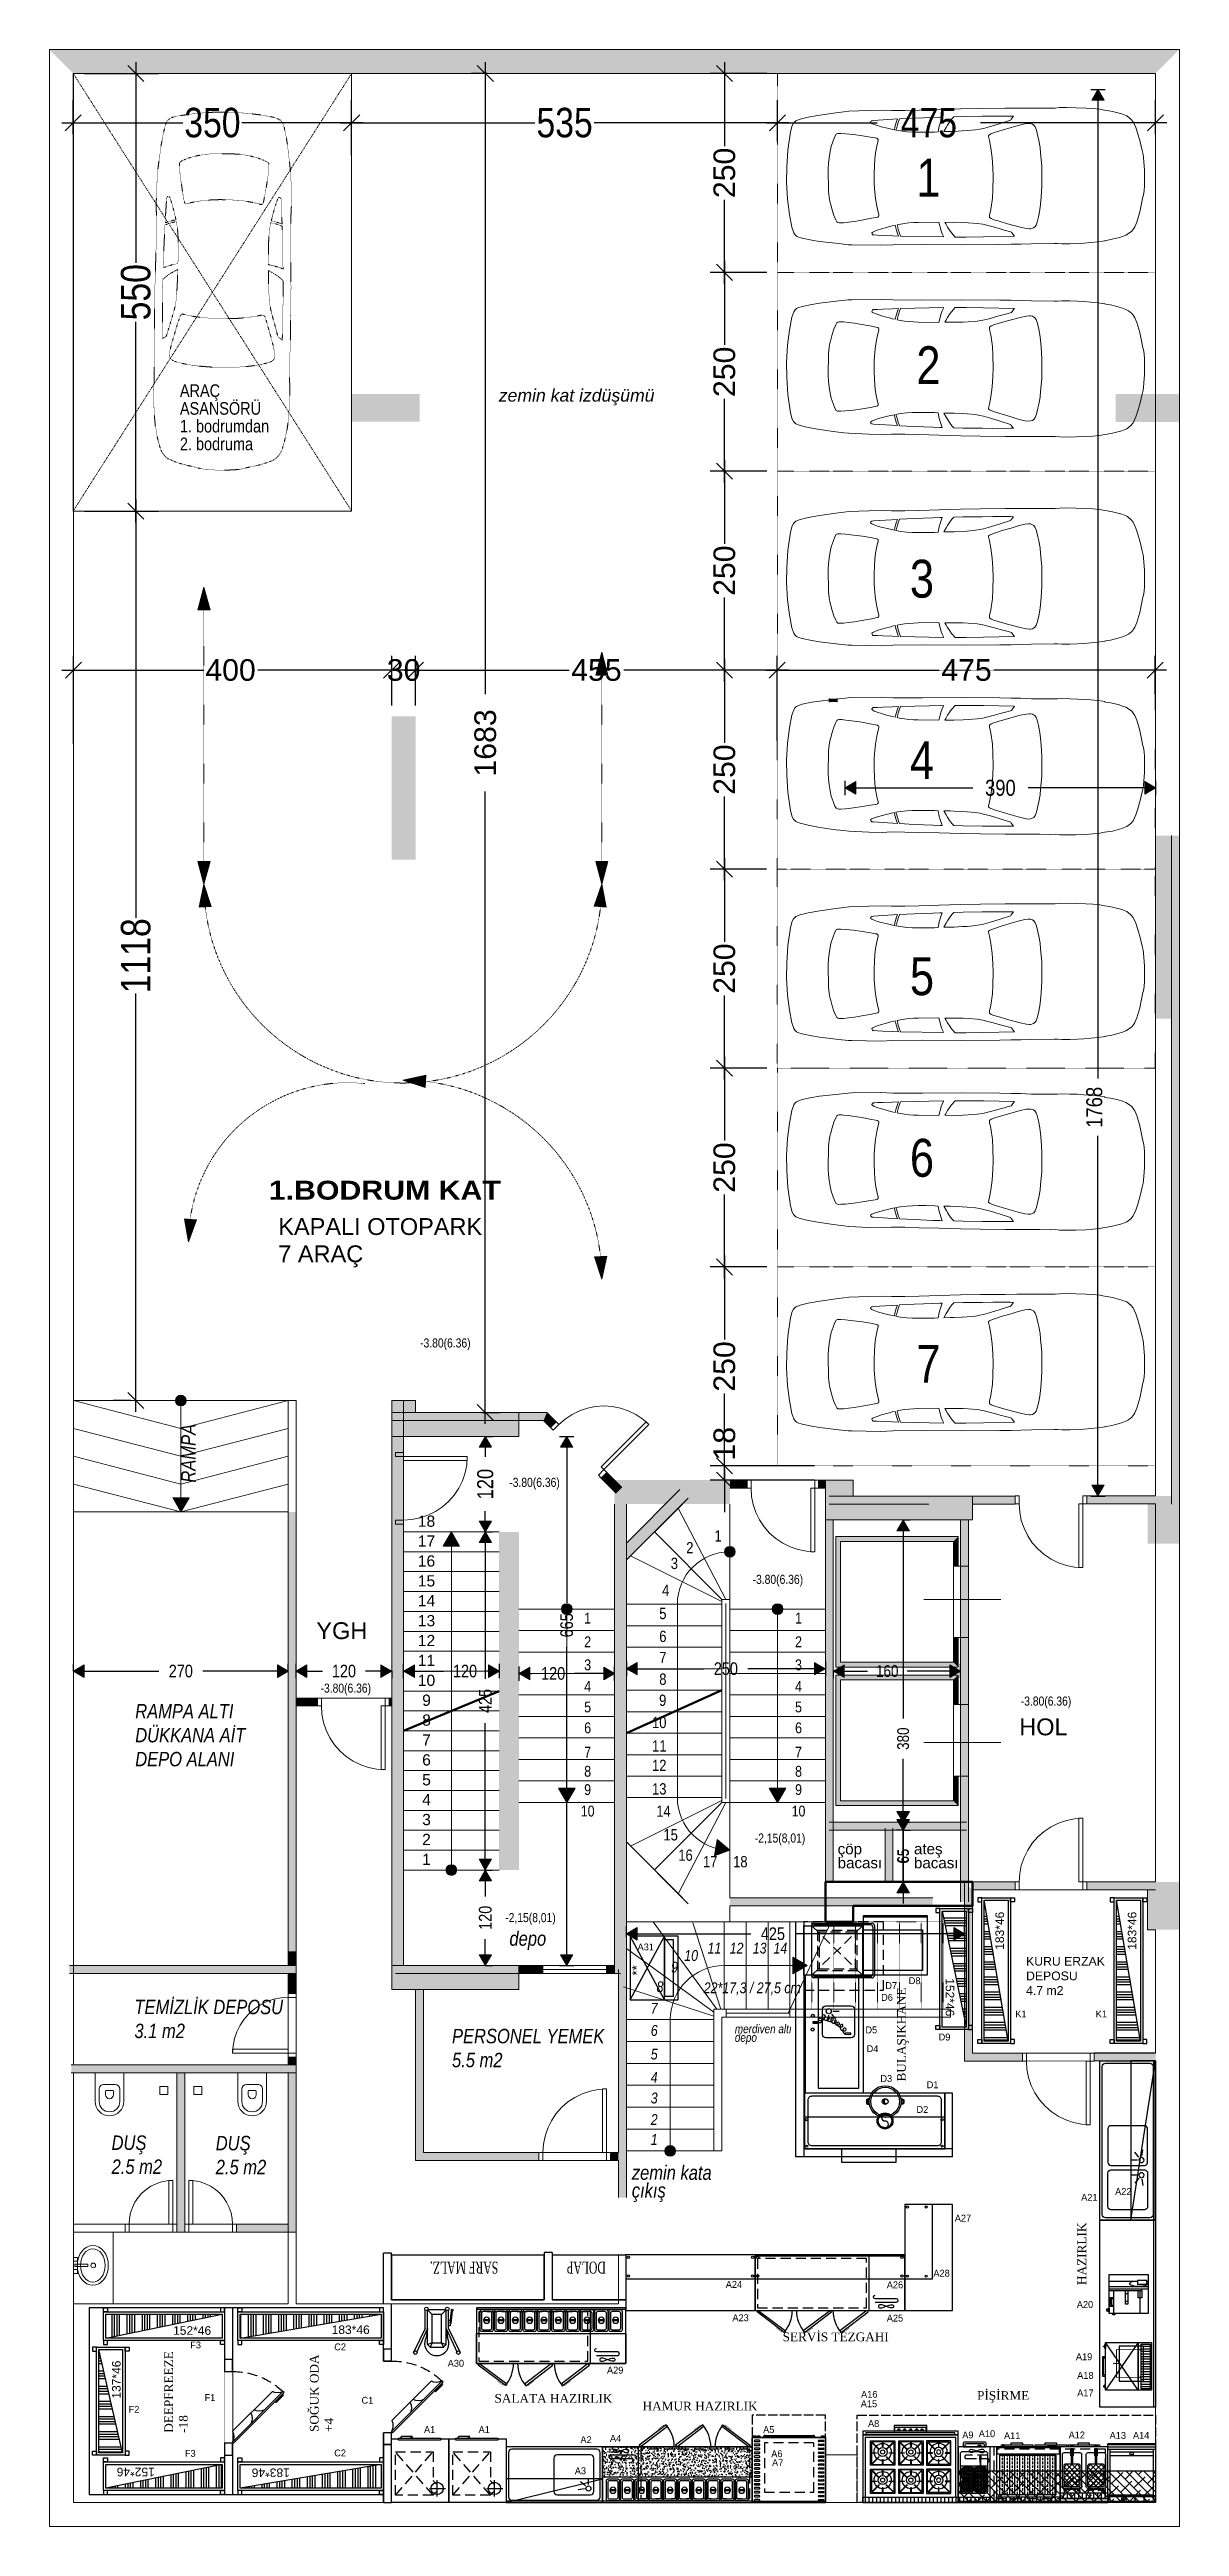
# Model space of a CAD drawing. Header units: millimetres. Extents: x 2975 to 4395, y 1592 to 4704.
import ezdxf
from ezdxf.enums import TextEntityAlignment as Align

# ---------------------------------------------------------------- set-up
doc = ezdxf.new("R2010")
doc.units = ezdxf.units.MM
doc.set_wipeout_variables(frame=1)
for name, pattern in [('ACAD_ISO02W100', [15, 12, -3]), ('DASHED', [19.05, 12.7, -6.35]), ('HIDDENX2', [19.05, 12.7, -6.35]), ('Style de ligne -5', [0.41656, 0.13885, -0.27771])]:
    doc.linetypes.add(name, pattern=pattern)
for name, color, linetype in [('002 Çizgi', 7, 'Continuous'), ('CIHAZ', 2, 'Continuous'), ('Kıtc-002 Çizgi', 7, 'Continuous'), ('Kıtc-034 Soğuk Oda', 1, 'Continuous'), ('Kıtc-040 Davlumbaz', 4, 'Continuous'), ('Kıtc-041 İstif Rafı', 7, 'Continuous'), ('S2000-002 Çizgi', 7, 'Continuous'), ('S2000-003 Kapı', 3, 'Continuous')]:
    doc.layers.add(name, color=color, linetype=linetype)
for name, color, linetype, lineweight in [('ALAN', 7, 'Continuous', 5), ('betonarme_AE', 7, 'Continuous', 50), ('Duvar', 7, 'Continuous', 5), ('Genel', 7, 'Continuous', 5), ('Kapen', 7, 'Continuous', 5), ('Kolon', 7, 'Continuous', 5), ('MuBa', 7, 'Continuous', 5), ('Sembol', 7, 'Continuous', 5), ('Yazı', 7, 'Continuous', 5), ('yazı_AE', 7, 'Continuous', 20)]:
    doc.layers.add(name, color=color, linetype=linetype, lineweight=lineweight)
doc.layers.add('Cotation', color=1, linetype='Continuous', lineweight=5, true_color=0xff0000)
doc.layers.add('Kotlar', color=7, linetype='Continuous', lineweight=5, true_color=0xdd0806)
doc.styles.add('Arial', font='arial.ttf')
doc.styles.add('Arial (italic)', font='')
doc.styles.add('Arial Black', font='')
doc.styles.add('Arial Narrow', font='ARIALN.TTF')
doc.styles.add('Arial Narrow (italic)', font='ARIALNI.TTF')
doc.styles.add('proje', font='times.ttf', dxfattribs={"width": 0.65})
doc.styles.get("Standard").update_dxf_attribs({"font": 'arial.ttf'})
doc.styles.add('Style-ENGINEERING I 0.34907', font='ENGINEERING.shx', dxfattribs={"oblique": 20})
doc.styles.add('TAKSİM', font='GOTHIC.TTF', dxfattribs={"height": 20})
doc.styles.get('Arial (italic)').set_extended_font_data('Arial', italic=True)
doc.styles.get('Arial Black').set_extended_font_data('Arial Black')
doc.dimstyles.new('AEN', dxfattribs={"dimtxt": 20.137731, "dimasz": 20.203418, "dimexe": 18, "dimexo": 13.5, "dimgap": 4.5, "dimtad": 1, "dimdec": 1, "dimtxsty": 'Arial Narrow', "dimblk": 'VW_SLASH', "dimblk1": 'VW_SLASH', "dimblk2": 'VW_SLASH', "dimcen": 0, "dimdle": 18, "dimazin": 0, "dimtfac": 1, "dimtdec": 1, "dimtix": 1, "dimtmove": 0, "dimatfit": 0, "dimldrblk": 'VW_FILLEDARROW', "dimfxl": 1, "dimfrac": 2, "dimtolj": 1, "dimarcsym": 0})
doc.dimstyles.new('Arch 1', dxfattribs={"dimtxt": 20.137731, "dimasz": 20.203418, "dimexe": 28.575, "dimexo": 14.2875, "dimgap": 0.18, "dimtad": 1, "dimdec": 1, "dimtxsty": 'Arial Narrow', "dimblk": 'VW_SLASH', "dimblk1": 'VW_SLASH', "dimblk2": 'VW_SLASH', "dimcen": 0, "dimdle": 14.2875, "dimazin": 0, "dimtfac": 1, "dimtdec": 1, "dimtix": 1, "dimtmove": 0, "dimatfit": 0, "dimldrblk": 'VW_FILLEDARROW', "dimfxl": 1, "dimfrac": 2, "dimtolj": 1, "dimarcsym": 0})
doc.dimstyles.new('Ölçü 1', dxfattribs={"dimtxt": 20.137731, "dimasz": 13.506152, "dimexe": 9, "dimexo": 14.2875, "dimgap": 0, "dimtad": 0, "dimdec": 1, "dimtxsty": 'Arial Narrow', "dimblk": 'VW_FILLEDARROW-1', "dimblk1": 'VW_FILLEDARROW-1', "dimblk2": 'VW_FILLEDARROW-1', "dimcen": 0, "dimazin": 0, "dimtfac": 1, "dimtdec": 1, "dimtix": 1, "dimtmove": 0, "dimatfit": 0, "dimldrblk": 'VW_FILLEDARROW-2', "dimfxl": 9, "dimfxlon": 1, "dimfrac": 2, "dimtolj": 1, "dimarcsym": 0})

msp = doc.modelspace()

# ---------------------------------------------------------------- texts
at = {"style": 'TAKSİM'}
for s, p in [('A31', (3724.5, 2315.5)), ('D7', (4033, 2267, -1000)), ('D8', (4062.4, 2273.1, -1000)), ('D6', (4027.7, 2252.1, -1000)), ('D5', (4008, 2211.3, -1000)), ('D9', (4100, 2202.3)), ('K1', (4196, 2231.3)), ('K1', (4297.1, 2231.3)), ('D4', (4009.5, 2187.7, -1000)), ('D3', (4026.8, 2150.2, -1000)), ('D1', (4085, 2142.3, -1000)), ('D2', (4072.2, 2111.3, -1000)), ('A21', (4282, 2000.8)), ('A22', (4324.7, 2008.1)), ('A27', (4123.2, 1974.7)), ('A24', (3835.3, 1891.4)), ('A26', (4037.7, 1890.9)), ('A28', (4096.3, 1905.5)), ('A20', (4276.5, 1866.2)), ('A23', (3843.7, 1849.5)), ('A25', (4037.7, 1849.1)), ('F3', (3158.8, 1815.3, 1000)), ('C2', (3340.4, 1812.9)), ('A19', (4275.4, 1800.5)), ('A29', (3686.1, 1783.7)), ('A18', (4277, 1777)), ('A15', (4005, 1741.4)), ('A16', (4005.4, 1753.3)), ('A17', (4277, 1755.1)), ('F2', (3081.4, 1734.4, 1000)), ('A1', (3521.5, 1709)), ('A5', (3879.1, 1709)), ('A8', (4010.9, 1716.5)), ('A10', (4153.3, 1703.8)), ('F3', (3152.1, 1679.1, 1000)), ('C2', (3340.4, 1679.6)), ('A2', (3649.5, 1696.3)), ('A4', (3686.6, 1697.9)), ('A6', (3889.3, 1678.6)), ('A9', (4129.3, 1702.2)), ('A11', (4185, 1701.3)), ('A12', (4266.2, 1702.2)), ('A13', (4317.8, 1701.7)), ('A14', (4347.1, 1701.7)), ('A3', (3642.4, 1657.2)), ('A7', (3890.3, 1667.4))]:
    msp.add_text(s, height=8.64, dxfattribs=at).set_placement(p, align=Align.CENTER)
at = {"layer": 'Genel', "attachment_point": 2, "line_spacing_factor": 0.996218, "style": 'Arial Narrow'}
for s, insert, char_height in [('1', (3651.5, 2739.9, 1000), 13.6), ('1', (3916.5, 2739.9, 1000), 13.6), ('2', (3651.5, 2710.2, 1000), 13.6), ('2', (3916.5, 2710.2, 1000), 13.6), ('3', (3651.5, 2681.2, 1000), 13.6), ('3', (3916.5, 2681.2, 1000), 13.6), ('4', (3651.5, 2654.1, 1000), 13.6), ('4', (3916.5, 2654.1, 1000), 13.6), ('5', (3651.5, 2628.3, 1000), 13.6), ('5', (3916.5, 2628.3, 1000), 13.6), ('6', (3651.5, 2602, 1000), 13.6), ('6', (3916.5, 2602, 1000), 13.6), ('7', (3651.5, 2571.5, 1000), 13.6), ('7', (3916.5, 2571.5, 1000), 13.6), ('8', (3651.5, 2547.4, 1000), 13.6), ('9', (3651.5, 2524.4, 1000), 13.6), ('8', (3916.5, 2547.4, 1000), 13.6), ('9', (3916.5, 2524.4, 1000), 13.6), ('10', (3651.5, 2497.4, 1000), 13.59), ('10', (3916.5, 2497.4, 1000), 13.59)]:
    msp.add_mtext(s, dxfattribs=dict(at, insert=insert, char_height=char_height))
at = {"layer": 'S2000-002 Çizgi', "color": 1, "insert": (4202.5, 2307.3, 1000), "char_height": 11, "width": 190.771, "attachment_point": 1}
msp.add_mtext('KURU ERZAK\\PDEPOSU\\P4.7 m2', dxfattribs=at)
at = {"layer": 'S2000-002 Çizgi', "color": 1, "char_height": 11, "attachment_point": 1, "rotation": 90}
for s, insert in [('{\\fTimes New Roman Tur|b0|i0|c162|p18;BULAŞIKHANE}', (4040.3, 2150.7, -1000)), ('{\\fTimes New Roman Tur|b0|i0|c162|p18;HAZIRLIK}', (4267.1, 1895, -1000)), ('{\\fTimes New Roman Tur|b0|i0|c162|p18;DEEPFREEZE\\P-18}', (3119.5, 1709.3, 1000)), ('{\\fTimes New Roman Tur|b0|i0|c162|p18;SOĞUK ODA\\P+4}', (3302.4, 1710.3, 1000))]:
    msp.add_mtext_dynamic_manual_height_columns(s, width=190.771, gutter_width=50, heights=[0], dxfattribs=dict(at, insert=insert))
at = {"layer": 'S2000-002 Çizgi', "color": 1, "char_height": 11, "attachment_point": 1}
for s, insert in [('{\\fTimes New Roman Tur|b0|i0|c162|p18;SERVİS TEZGAHI}', (3896.5, 1835.3, 1000)), ('{\\fTimes New Roman Tur|b0|i0|c162|p18;SALATA HAZIRLIK}', (3534.4, 1758, 1000)), ('{\\fTimes New Roman Tur|b0|i0|c162|p18;HAMUR HAZIRLIK}', (3720.6, 1748.3, 1000)), ('{\\fTimes New Roman Tur|b0|i0|c162|p18;PİŞİRME}', (4140.9, 1761.7, -1000))]:
    msp.add_mtext_dynamic_manual_height_columns(s, width=190.771, gutter_width=50, heights=[0], dxfattribs=dict(at, insert=insert))
at = {"layer": 'Sembol', "color": 12, "true_color": 0xdd0000, "char_height": 47.6, "attachment_point": 1, "line_spacing_factor": 0.996218, "style": 'Arial Narrow'}
for s, insert in [('1', (4064.6, 4567.2, 1000)), ('2', (4064.6, 4331.5, 1000)), ('3', (4056.5, 4063.2, 1000)), ('4', (4056.5, 3835.1, 1000)), ('5', (4056.5, 3563.6, 1000)), ('6', (4056.5, 3335.4, 1000)), ('7', (4064.6, 3076.5, 1000))]:
    msp.add_mtext(s, dxfattribs=dict(at, insert=insert))
at = {"layer": 'Yazı', "color": 7, "attachment_point": 1}
for s, insert, char_height, line_spacing_factor, style in [('ARAÇ\\PASANSÖRÜ\\P1. bodrumdan\\P2. bodruma', (3139.1, 4283.7, 1000), 15.858, 0.844253, 'Arial Narrow'), ('1.BODRUM KAT ', (3250.8, 3282.8, 1000), 23.788, 1.190397, 'Arial Black'), ('10', (3772.9, 2315.9, 1000), 13.59, 0.996218, 'Arial Narrow (italic)'), ('11', (3802.1, 2325.2, 1000), 13.59, 0.996218, 'Arial Narrow (italic)'), ('12', (3830, 2325.2, 1000), 13.59, 0.996218, 'Arial Narrow (italic)'), ('13', (3859, 2325.2, 1000), 13.59, 0.996218, 'Arial Narrow (italic)'), ('14', (3885, 2325.2, 1000), 13.59, 0.996218, 'Arial Narrow (italic)'), ('8', (3738.1, 2276.6, 1000), 13.6, 0.996218, 'Arial Narrow (italic)'), ('9', (3756.4, 2301.3, 1000), 13.6, 0.996218, 'Arial Narrow (italic)'), ('7', (3730.8, 2249.6, 1000), 13.6, 0.996218, 'Arial Narrow (italic)'), ('6', (3730.8, 2221.7, 1000), 13.6, 0.996218, 'Arial Narrow (italic)'), ('5', (3730.8, 2192, 1000), 13.6, 0.996218, 'Arial Narrow (italic)'), ('4', (3730.8, 2162.8, 1000), 13.6, 0.996218, 'Arial Narrow (italic)'), ('3', (3730.8, 2136.8, 1000), 13.6, 0.996218, 'Arial Narrow (italic)'), ('2', (3730.8, 2109.7, 1000), 13.6, 0.996218, 'Arial Narrow (italic)'), ('1', (3730.8, 2084.6, 1000), 13.6, 0.996218, 'Arial Narrow (italic)')]:
    msp.add_mtext(s, dxfattribs=dict(at, insert=insert, char_height=char_height, line_spacing_factor=line_spacing_factor, style=style))
at = {"layer": 'Yazı', "attachment_point": 1}
for s, insert, char_height, line_spacing_factor, style in [('zemin kat izdüşümü', (3539.8, 4277.8, 1000), 15.858, 0.979333, 'Arial (italic)'), ('KAPALI OTOPARK\\P7 ARAÇ', (3262.7, 3235.8, 1000), 21.158, 0.970891, 'Arial'), ('1', (3811, 2843.6, -1000), 14.2, 0.996218, 'Arial Narrow'), ('3', (3756, 2809, -1000), 14.2, 0.996218, 'Arial Narrow'), ('2', (3775.4, 2828.7, -1000), 14.2, 0.996218, 'Arial Narrow'), ('4', (3745, 2775.1, -1000), 14.2, 0.996218, 'Arial Narrow'), ('5', (3741.5, 2746.1, -1000), 14.2, 0.996218, 'Arial Narrow'), ('YGH ', (3310.5, 2727.9, 1000), 21.16, 0.970891, 'Arial'), ('6', (3741.5, 2717.3, -1000), 14.2, 0.996218, 'Arial Narrow'), ('7', (3741.5, 2690.7, -1000), 14.2, 0.996218, 'Arial Narrow'), ('8', (3741.5, 2663.5, -1000), 14.2, 0.996218, 'Arial Narrow'), ('RAMPA ALTI\\PDÜKKANA AİT\\PDEPO ALANI', (3082.9, 2625.2, 1000), 18.124, 0.996218, 'Arial Narrow (italic)'), ('9', (3741.3, 2637, -1000), 14.2, 0.996218, 'Arial Narrow'), ('10', (3732.5, 2609.1, -1000), 14.16, 0.996218, 'Arial Narrow'), ('HOL', (4193.9, 2607, 1000), 21.16, 0.970891, 'Arial'), ('11', (3732.5, 2579.6, -1000), 14.16, 0.996218, 'Arial Narrow'), ('12', (3732.5, 2555.1, -1000), 14.16, 0.996218, 'Arial Narrow'), ('13', (3732.5, 2525.6, -1000), 14.16, 0.996218, 'Arial Narrow'), ('14', (3737.8, 2497.6, -1000), 14.16, 0.996218, 'Arial Narrow'), ('15', (3746.8, 2467.9, -1000), 14.16, 0.996218, 'Arial Narrow'), ('16', (3765.5, 2442.3, -1000), 14.16, 0.996218, 'Arial Narrow'), ('17', (3796.5, 2434.1, -1000), 14.16, 0.996218, 'Arial Narrow'), ('18', (3834.4, 2434.1, -1000), 14.16, 0.996218, 'Arial Narrow'), ('çöp\\Pbacası', (3965.7, 2449.9, 1000), 13.59, 0.773899, 'Arial'), ('ateş\\Pbacası', (4061.6, 2449.9, 1000), 13.59, 0.773899, 'Arial'), ('depo', (3553.2, 2339.5), 18.12, 0.844253, 'Arial Narrow (italic)'), ('22*17,3 / 27,5 cm', (3797.4, 2275.3, 1000), 13.593, 0.996218, 'Arial Narrow (italic)'), ('TEMİZLİK DEPOSU\\P3.1 m2', (3081.9, 2253.5, 1000), 18.124, 0.996218, 'Arial Narrow (italic)'), ('PERSONEL YEMEK\\P5.5 m2', (3481, 2216.9, 1000), 18.124, 0.996218, 'Arial Narrow (italic)'), ('merdiven altı', (3836.5, 2222.3), 10.874, 0.844253, 'Arial Narrow (italic)'), ('depo', (3836.5, 2211.5), 10.87, 0.844253, 'Arial Narrow (italic)'), ('DUŞ\\P2.5 m2', (3053.2, 2082.9, 1000), 18.12, 0.996218, 'Arial Narrow (italic)'), ('DUŞ\\P2.5 m2', (3184.1, 2082.4, 1000), 18.12, 0.996218, 'Arial Narrow (italic)'), ('zemin kata\\Pçıkış', (3707, 2045.3, 1000), 18.12, 0.738721, 'Arial Narrow (italic)')]:
    msp.add_mtext(s, dxfattribs=dict(at, insert=insert, char_height=char_height, line_spacing_factor=line_spacing_factor, style=style))
at = {"layer": 'Yazı', "color": 5, "true_color": 0x0000ff, "char_height": 11.327, "attachment_point": 1, "line_spacing_factor": 0.996218, "style": 'Arial Narrow'}
for s, insert in [('-3.80(6.36)', (3440.9, 3084.6, 1000)), ('-3.80(6.36)', (3553, 2909.4, 1000)), ('-3.80(6.36)', (3858.8, 2787.5, 1000)), ('-3.80(6.36)', (3315.8, 2650.8, 1000)), ('-3.80(6.36)', (4195.8, 2634.5, 1000)), ('-2,15(8,01)', (3861.5, 2462.4, 1000)), ('-2,15(8,01)', (3547.9, 2362.4, 1000))]:
    msp.add_mtext(s, dxfattribs=dict(at, insert=insert))
at = {"layer": 'Yazı', "insert": (3140.7, 2903.4, 1000), "char_height": 18.12, "attachment_point": 1, "rotation": 90, "line_spacing_factor": 0.996218, "style": 'Arial Narrow (italic)'}
msp.add_mtext('RAMPA', dxfattribs=at)
at = {"layer": 'yazı_AE', "ltscale": 0.5, "style": 'proje', "width": 0.65}
for s, p in [('SARF MALZ.', (3496.1, 1924.3, 1000)), ('DOLAP', (3649.8, 1924.3, 1000))]:
    msp.add_text(s, height=15, rotation=180, dxfattribs=at).set_placement(p, align=Align.CENTER)

# ---------------------------------------------------------------- blocks, each defined once
blk = doc.blocks.new('Groupe-43-1')
at = {"layer": 'Yazı', "color": 7, "char_height": 14.1, "attachment_point": 1, "line_spacing_factor": 0.970891, "style": 'Arial'}
for s, insert in [('18', (-10732.9, 32, 1000)), ('17', (-10732.9, 7, 1000)), ('16', (-10732.9, -18, 1000)), ('15', (-10732.9, -43, 1000)), ('14', (-10732.9, -68, 1000)), ('13', (-10732.9, -93, 1000)), ('12', (-10732.9, -118, 1000)), ('11', (-10732.9, -143, 1000)), ('10', (-10732.9, -168, 1000)), ('8', (-10727.4, -218, 1000)), ('9', (-10727.4, -193, 1000)), ('7', (-10727.4, -243, 1000)), ('6', (-10727.4, -268, 1000)), ('5', (-10727.4, -293, 1000)), ('4', (-10727.4, -318, 1000)), ('3', (-10727.4, -343, 1000)), ('2', (-10727.4, -368, 1000)), ('1', (-10727.4, -393, 1000))]:
    blk.add_mtext(s, dxfattribs=dict(at, insert=insert))
blk = doc.blocks.new('Groupe-69-1')
at = {"layer": 'Kapen', "color": 7, "lineweight": 5}
blk.add_line((0, -5, -1000), (0, 5, -1000), dxfattribs=at)
blk = doc.blocks.new('Groupe-70-1')
at = {"layer": 'Kapen', "color": 7, "lineweight": 5}
blk.add_line((90, -5, -1000), (90, 5, -1000), dxfattribs=at)
blk = doc.blocks.new('Groupe-71-1')
at = {"layer": 'Kapen', "flags": 128}
blk.add_lwpolyline([(85, 5), (84.3, 15.4), (82.3, 25.7), (78.9, 35.6), (74.3, 45), (68.5, 53.7), (61.6, 61.6), (53.7, 68.5), (45, 74.3), (35.6, 78.9), (25.7, 82.3), (15.4, 84.3), (5, 85)], dxfattribs=at)
for points in [[(5, 5), (5, 85), (10, 85), (10, 5)], [(0, 5), (5, 5), (5, -5), (0, -5)], [(85, 5), (90, 5), (90, -5), (85, -5)]]:
    blk.add_lwpolyline(points, close=True, dxfattribs=at)
at = {"layer": 'Kapen', "color": 7}
for name in ['Groupe-69-1', 'Groupe-70-1']:
    blk.add_blockref(name, (0, 0), dxfattribs=at)
blk = doc.blocks.new('NNA_IfcDoor (2D)-6')
at = {"layer": 'Kapen', "color": 7}
blk.add_blockref('Groupe-71-1', (0, 0), dxfattribs=at)
at = {"layer": 'Kapen', "color": 0, "flags": 1}
for tag in ['IFC_UUID', 'instanceID', 'prm0_name', 'prm0_type', 'prm0_value', 'prm1_name', 'prm1_type', 'prm1_value', 'prm2_name', 'prm2_type', 'prm2_value', 'prm3_name', 'prm3_type', 'prm3_value', 'prm4_name', 'prm4_type', 'prm4_value', 'prm5_name', 'prm5_type', 'prm5_value', 'prm6_name', 'prm6_type', 'prm6_value', 'prm7_name', 'prm7_type', 'prm7_value', 'prm8_name', 'prm8_type', 'prm8_value', 'prm9_name', 'prm9_type', 'prm9_value']:
    blk.add_attdef(tag, (-10566, 79.2), '', height=0.018, dxfattribs=at)
blk = doc.blocks.new('Groupe-75-1')
at = {"layer": 'MuBa', "color": 7, "lineweight": 13, "flags": 128}
for points in [[(-11165.4, -720.4), (-11165.4, -700.4), (-11160.7, -700.4), (-11160.7, -720.4)], [(-11165.4, -705.2), (-11165.4, -700.4), (-11160.7, -700.4), (-11160.7, -705.2)], [(-11165.4, -720.4), (-11165.4, -715.7), (-11160.7, -715.7), (-11160.7, -720.4)], [(-11164, -711.9), (-11164, -708.9), (-11147.7, -708.9), (-11147.7, -711.9)]]:
    blk.add_lwpolyline(points, close=True, dxfattribs=at)
at = {"layer": 'MuBa', "color": 7, "lineweight": 13}
blk.add_circle((-11140.8, -710.4, -1000), 3, dxfattribs=at)
blk.add_ellipse((-11141.3, -710.4, -1000), major_axis=(0, 25), ratio=0.78, dxfattribs=at)
at = {"layer": 'MuBa', "color": 7, "linetype": 'Continuous', "lineweight": 13}
blk.add_ellipse((-11141.3, -710.4, -1000), major_axis=(0, 21), ratio=0.738095, dxfattribs=at)
blk = doc.blocks.new('Groupe-79-1')
at = {"layer": 'ALAN', "color": 7, "lineweight": 5}
blk.add_line((0, -5, -1000), (0, 5, -1000), dxfattribs=at)
blk = doc.blocks.new('Groupe-80-1')
at = {"layer": 'ALAN', "color": 7, "lineweight": 5}
blk.add_line((90, -5, -1000), (90, 5, -1000), dxfattribs=at)
blk = doc.blocks.new('Groupe-81-1')
at = {"layer": 'Kapen', "flags": 128}
blk.add_lwpolyline([(85, 5), (84.3, 15.4), (82.3, 25.7), (78.9, 35.6), (74.3, 45), (68.5, 53.7), (61.6, 61.6), (53.7, 68.5), (45, 74.3), (35.6, 78.9), (25.7, 82.3), (15.4, 84.3), (5, 85)], dxfattribs=at)
for points in [[(5, 5), (5, 85), (10, 85), (10, 5)], [(0, 5), (5, 5), (5, -5), (0, -5)], [(85, 5), (90, 5), (90, -5), (85, -5)]]:
    blk.add_lwpolyline(points, close=True, dxfattribs=at)
at = {"layer": 'ALAN', "color": 7}
for name in ['Groupe-79-1', 'Groupe-80-1']:
    blk.add_blockref(name, (0, 0), dxfattribs=at)
blk = doc.blocks.new('NNA_IfcDoor (2D)-8')
at = {"layer": 'ALAN', "color": 7}
blk.add_blockref('Groupe-81-1', (0, 0), dxfattribs=at)
at = {"layer": 'ALAN', "color": 0, "flags": 1}
for tag in ['IFC_UUID', 'instanceID', 'prm0_name', 'prm0_type', 'prm0_value', 'prm1_name', 'prm1_type', 'prm1_value', 'prm2_name', 'prm2_type', 'prm2_value', 'prm3_name', 'prm3_type', 'prm3_value', 'prm4_name', 'prm4_type', 'prm4_value', 'prm5_name', 'prm5_type', 'prm5_value', 'prm6_name', 'prm6_type', 'prm6_value', 'prm7_name', 'prm7_type', 'prm7_value', 'prm8_name', 'prm8_type', 'prm8_value', 'prm9_name', 'prm9_type', 'prm9_value']:
    blk.add_attdef(tag, (-10580.7, -778.4), '', height=0.018, dxfattribs=at)
blk = doc.blocks.new('Groupe-138-1')
at = {"layer": 'Kapen', "color": 7, "lineweight": 5}
blk.add_line((0, -5, -1000), (0, 5, -1000), dxfattribs=at)
blk = doc.blocks.new('Groupe-139-1')
at = {"layer": 'Kapen', "color": 7, "lineweight": 5}
blk.add_line((90, -5, -1000), (90, 5, -1000), dxfattribs=at)
blk = doc.blocks.new('Groupe-140-1')
at = {"layer": 'Kapen', "flags": 128}
blk.add_lwpolyline([(85, 5), (84.3, 15.4), (82.3, 25.7), (78.9, 35.6), (74.3, 45), (68.5, 53.7), (61.6, 61.6), (53.7, 68.5), (45, 74.3), (35.6, 78.9), (25.7, 82.3), (15.4, 84.3), (5, 85)], dxfattribs=at)
for points in [[(5, 5), (5, 85), (10, 85), (10, 5)], [(0, 5), (5, 5), (5, -5), (0, -5)], [(85, 5), (90, 5), (90, -5), (85, -5)]]:
    blk.add_lwpolyline(points, close=True, dxfattribs=at)
at = {"layer": 'Kapen', "color": 7}
for name in ['Groupe-138-1', 'Groupe-139-1']:
    blk.add_blockref(name, (0, 0), dxfattribs=at)
blk = doc.blocks.new('NNA_IfcDoor (2D)-23')
at = {"layer": 'Kapen', "color": 7}
blk.add_blockref('Groupe-140-1', (0, 0), dxfattribs=at)
at = {"layer": 'Kapen', "color": 0, "flags": 1}
for tag in ['IFC_UUID', 'instanceID', 'prm0_name', 'prm0_type', 'prm0_value', 'prm1_name', 'prm1_type', 'prm1_value', 'prm2_name', 'prm2_type', 'prm2_value', 'prm3_name', 'prm3_type', 'prm3_value', 'prm4_name', 'prm4_type', 'prm4_value', 'prm5_name', 'prm5_type', 'prm5_value', 'prm6_name', 'prm6_type', 'prm6_value', 'prm7_name', 'prm7_type', 'prm7_value', 'prm8_name', 'prm8_type', 'prm8_value', 'prm9_name', 'prm9_type', 'prm9_value']:
    blk.add_attdef(tag, (-9982.1, -33.4), '', height=0.018, dxfattribs=at)
blk = doc.blocks.new('Groupe-141-1')
at = {"layer": 'Kapen', "color": 7, "lineweight": 5}
blk.add_line((0, -5, -1000), (0, 5, -1000), dxfattribs=at)
blk = doc.blocks.new('Groupe-142-1')
at = {"layer": 'Kapen', "color": 7, "lineweight": 5}
blk.add_line((90, -5, -1000), (90, 5, -1000), dxfattribs=at)
blk = doc.blocks.new('Groupe-143-1')
at = {"layer": 'Kapen', "flags": 128}
blk.add_lwpolyline([(85, 5), (84.3, 15.4), (82.3, 25.7), (78.9, 35.6), (74.3, 45), (68.5, 53.7), (61.6, 61.6), (53.7, 68.5), (45, 74.3), (35.6, 78.9), (25.7, 82.3), (15.4, 84.3), (5, 85)], dxfattribs=at)
for points in [[(5, 5), (5, 85), (10, 85), (10, 5)], [(0, 5), (5, 5), (5, -5), (0, -5)], [(85, 5), (90, 5), (90, -5), (85, -5)]]:
    blk.add_lwpolyline(points, close=True, dxfattribs=at)
at = {"layer": 'Kapen', "color": 7}
for name in ['Groupe-141-1', 'Groupe-142-1']:
    blk.add_blockref(name, (0, 0), dxfattribs=at)
blk = doc.blocks.new('NNA_IfcDoor (2D)-24')
at = {"layer": 'Kapen', "color": 7}
blk.add_blockref('Groupe-143-1', (0, 0), dxfattribs=at)
at = {"layer": 'Kapen', "color": 0, "flags": 1}
for tag in ['IFC_UUID', 'instanceID', 'prm0_name', 'prm0_type', 'prm0_value', 'prm1_name', 'prm1_type', 'prm1_value', 'prm2_name', 'prm2_type', 'prm2_value', 'prm3_name', 'prm3_type', 'prm3_value', 'prm4_name', 'prm4_type', 'prm4_value', 'prm5_name', 'prm5_type', 'prm5_value', 'prm6_name', 'prm6_type', 'prm6_value', 'prm7_name', 'prm7_type', 'prm7_value', 'prm8_name', 'prm8_type', 'prm8_value', 'prm9_name', 'prm9_type', 'prm9_value']:
    blk.add_attdef(tag, (-10319.1, -13.4), '', height=0.018, dxfattribs=at)
blk = doc.blocks.new('VW_FILLEDARROW-1')
at = {"linetype": 'Continuous', "lineweight": 0}
blk.add_hatch(color=0, dxfattribs=at).paths.add_polyline_path([(-1, 0.58), (0, 0), (-1, -0.58)])
at = {"color": 0, "lineweight": 5, "flags": 128}
blk.add_lwpolyline([(-1, 0.58), (0, 0), (-1, -0.58)], close=True, dxfattribs=at)
blk = doc.blocks.new('*D61')
at = {"layer": 'Cotation', "color": 0, "lineweight": -2, "transparency": 16777216}
for p, q in [((3700.2, 2678.5), (3700.2, 2660.5)), ((3950.2, 2678.5), (3950.2, 2660.5)), ((3713.7, 2669.5), (3797.7, 2669.5)), ((3936.7, 2669.5), (3852.8, 2669.5))]:
    blk.add_line(p, q, dxfattribs=at)
at = {"layer": 'Defpoints', "color": 0, "transparency": 16777216}
for p in [(3700.2, 2711.8), (3950.2, 2696.8), (3700.2, 2669.5)]:
    blk.add_point(p, dxfattribs=at)
at = {"layer": 'Cotation', "color": 0, "lineweight": -2, "transparency": 16777216, "xscale": 13.50615234375, "yscale": 13.50615234375, "zscale": 13.50615234375, "rotation": 180}
blk.add_blockref('VW_FILLEDARROW-1', (3700.2, 2669.5), dxfattribs=at)
at = {"layer": 'Cotation', "color": 0, "lineweight": -2, "transparency": 16777216, "xscale": 13.50615234375, "yscale": 13.50615234375, "zscale": 13.50615234375}
blk.add_blockref('VW_FILLEDARROW-1', (3950.2, 2669.5), dxfattribs=at)
at = {"layer": 'Cotation', "color": 0, "transparency": 16777216, "insert": (3825.2, 2669.5), "char_height": 15.86, "attachment_point": 5, "style": 'Arial Narrow'}
blk.add_mtext('\\A1;250', dxfattribs=at)
blk = doc.blocks.new('VW_FILLEDARROW-2')
at = {"linetype": 'Continuous', "lineweight": 0}
blk.add_hatch(color=0, dxfattribs=at).paths.add_polyline_path([(-1, 0.58), (0, 0), (-1, -0.58)])
at = {"color": 0, "lineweight": 5, "flags": 128}
blk.add_lwpolyline([(-1, 0.58), (0, 0), (-1, -0.58)], close=True, dxfattribs=at)
blk = doc.blocks.new('*D62')
at = {"layer": 'Cotation', "color": 0, "lineweight": -2, "transparency": 16777216}
for p, q in [((3420.2, 2657.5), (3420.2, 2675.5)), ((3433.7, 2666.5), (3470.5, 2666.5)), ((3526.7, 2666.5), (3524.2, 2666.5)), ((3540.2, 2675.5), (3540.2, 2657.5))]:
    blk.add_line(p, q, dxfattribs=at)
at = {"layer": 'Defpoints', "color": 0, "transparency": 16777216}
for p in [(3540.2, 2710.8), (3420.2, 2666.5), (3420.2, 2641.5)]:
    blk.add_point(p, dxfattribs=at)
at = {"layer": 'Cotation', "color": 0, "lineweight": -2, "transparency": 16777216, "xscale": 13.50615234375, "yscale": 13.50615234375, "zscale": 13.50615234375, "rotation": 180}
blk.add_blockref('VW_FILLEDARROW-1', (3420.2, 2666.5), dxfattribs=at)
at = {"layer": 'Cotation', "color": 0, "lineweight": -2, "transparency": 16777216, "xscale": 13.50615234375, "yscale": 13.50615234375, "zscale": 13.50615234375}
blk.add_blockref('VW_FILLEDARROW-1', (3540.2, 2666.5), dxfattribs=at)
at = {"layer": 'Cotation', "color": 0, "transparency": 16777216, "insert": (3497.4, 2666.5), "char_height": 15.86, "attachment_point": 5, "style": 'Arial Narrow'}
blk.add_mtext('\\A1;120', dxfattribs=at)
blk = doc.blocks.new('*D63')
at = {"layer": 'Cotation', "color": 0, "lineweight": -2, "transparency": 16777216}
for p, q in [((3522.9, 2416.5), (3531.9, 2416.5)), ((3522.9, 2403), (3522.9, 2383.4)), ((3522.9, 2310.1), (3522.9, 2329.7)), ((3522.9, 2296.5), (3531.9, 2296.5))]:
    blk.add_line(p, q, dxfattribs=at)
at = {"layer": 'Defpoints', "color": 0, "transparency": 16777216}
for p in [(3510.2, 2416.5), (3519, 2296.5), (3522.9, 2296.5)]:
    blk.add_point(p, dxfattribs=at)
at = {"layer": 'Cotation', "color": 0, "lineweight": -2, "transparency": 16777216, "xscale": 13.50615234375, "yscale": 13.50615234375, "zscale": 13.50615234375}
for p, rotation in [((3522.9, 2416.5), 90), ((3522.9, 2296.5), 270)]:
    blk.add_blockref('VW_FILLEDARROW-1', p, dxfattribs=dict(at, rotation=rotation))
at = {"layer": 'Cotation', "color": 0, "transparency": 16777216, "insert": (3522.9, 2356.5), "char_height": 15.86, "attachment_point": 5, "rotation": 90, "style": 'Arial Narrow'}
blk.add_mtext('\\A1;120', dxfattribs=at)
blk = doc.blocks.new('*D64')
at = {"layer": 'Cotation', "color": 0, "lineweight": -2, "transparency": 16777216}
for p, q in [((3522.9, 2841.5), (3531.9, 2841.5)), ((3522.9, 2828), (3522.9, 2656.8)), ((3522.9, 2430.1), (3522.9, 2601.3)), ((3522.9, 2416.5), (3531.9, 2416.5))]:
    blk.add_line(p, q, dxfattribs=at)
at = {"layer": 'Defpoints', "color": 0, "transparency": 16777216}
for p in [(3510.2, 2841.5), (3510.2, 2416.5), (3522.9, 2416.5)]:
    blk.add_point(p, dxfattribs=at)
at = {"layer": 'Cotation', "color": 0, "lineweight": -2, "transparency": 16777216, "xscale": 13.50615234375, "yscale": 13.50615234375, "zscale": 13.50615234375}
for p, rotation in [((3522.9, 2841.5), 90), ((3522.9, 2416.5), 270)]:
    blk.add_blockref('VW_FILLEDARROW-1', p, dxfattribs=dict(at, rotation=rotation))
at = {"layer": 'Cotation', "color": 0, "transparency": 16777216, "insert": (3522.9, 2629), "char_height": 15.86, "attachment_point": 5, "rotation": 90, "style": 'Arial Narrow'}
blk.add_mtext('\\A1;425', dxfattribs=at)
blk = doc.blocks.new('*D65')
at = {"layer": 'Cotation', "color": 0, "lineweight": -2, "transparency": 16777216}
for p, q in [((3522.9, 2961.5), (3531.9, 2961.5)), ((3522.9, 2948), (3522.9, 2935.6)), ((3522.9, 2855.1), (3522.9, 2867.5)), ((3522.9, 2841.5), (3531.9, 2841.5))]:
    blk.add_line(p, q, dxfattribs=at)
at = {"layer": 'Defpoints', "color": 0, "transparency": 16777216}
for p in [(3519, 2961.5), (3522.9, 2961.5), (3510.2, 2841.5)]:
    blk.add_point(p, dxfattribs=at)
at = {"layer": 'Cotation', "color": 0, "lineweight": -2, "transparency": 16777216, "xscale": 13.50615234375, "yscale": 13.50615234375, "zscale": 13.50615234375}
for p, rotation in [((3522.9, 2961.5), 90), ((3522.9, 2841.5), 270)]:
    blk.add_blockref('VW_FILLEDARROW-1', p, dxfattribs=dict(at, rotation=rotation))
at = {"layer": 'Cotation', "color": 0, "transparency": 16777216, "insert": (3522.9, 2901.5), "char_height": 20.14, "attachment_point": 5, "rotation": 90, "style": 'Arial Narrow'}
blk.add_mtext('\\A1;120', dxfattribs=at)
blk = doc.blocks.new('*D66')
at = {"layer": 'Cotation', "color": 0, "lineweight": -2, "transparency": 16777216}
for p, q in [((4048, 2856.5), (4057, 2856.5)), ((4048, 2843), (4048, 2607.1)), ((4048, 2490.1), (4048, 2556.1)), ((4048, 2476.5), (4057, 2476.5))]:
    blk.add_line(p, q, dxfattribs=at)
at = {"layer": 'Defpoints', "color": 0, "transparency": 16777216}
for p in [(4042.7, 2856.5), (4048, 2856.5), (4040.2, 2476.5)]:
    blk.add_point(p, dxfattribs=at)
at = {"layer": 'Cotation', "color": 0, "lineweight": -2, "transparency": 16777216, "xscale": 13.50615234375, "yscale": 13.50615234375, "zscale": 13.50615234375}
for p, rotation in [((4048, 2856.5), 90), ((4048, 2476.5), 270)]:
    blk.add_blockref('VW_FILLEDARROW-1', p, dxfattribs=dict(at, rotation=rotation))
at = {"layer": 'Cotation', "color": 0, "transparency": 16777216, "insert": (4048, 2581.6), "char_height": 14.73, "attachment_point": 5, "rotation": 90, "style": 'Arial Narrow'}
blk.add_mtext('\\A1;380', dxfattribs=at)
blk = doc.blocks.new('*D67')
at = {"layer": 'Cotation', "color": 0, "lineweight": -2, "transparency": 16777216}
for p, q in [((3960.2, 2666.5), (3960.2, 2657.5)), ((3973.7, 2666.5), (4003.1, 2666.5)), ((4106.7, 2666.5), (4052.9, 2666.5)), ((4120.2, 2657.5), (4120.2, 2675.5))]:
    blk.add_line(p, q, dxfattribs=at)
at = {"layer": 'Defpoints', "color": 0, "transparency": 16777216}
for p in [(3960.2, 2667.1), (4120.2, 2666.5), (4120.2, 2621.4)]:
    blk.add_point(p, dxfattribs=at)
at = {"layer": 'Cotation', "color": 0, "lineweight": -2, "transparency": 16777216, "xscale": 13.50615234375, "yscale": 13.50615234375, "zscale": 13.50615234375, "rotation": 180}
blk.add_blockref('VW_FILLEDARROW-1', (3960.2, 2666.5), dxfattribs=at)
at = {"layer": 'Cotation', "color": 0, "lineweight": -2, "transparency": 16777216, "xscale": 13.50615234375, "yscale": 13.50615234375, "zscale": 13.50615234375}
blk.add_blockref('VW_FILLEDARROW-1', (4120.2, 2666.5), dxfattribs=at)
at = {"layer": 'Cotation', "color": 0, "transparency": 16777216, "insert": (4028, 2666.5), "char_height": 14.73, "attachment_point": 5, "style": 'Arial Narrow'}
blk.add_mtext('\\A1;160', dxfattribs=at)
blk = doc.blocks.new('*D68')
at = {"layer": 'Cotation', "color": 0, "lineweight": -2, "transparency": 16777216}
for p, q in [((3285.2, 2657.5), (3285.2, 2675.5)), ((3298.7, 2666.5), (3318.4, 2666.5)), ((3391.7, 2666.5), (3372.1, 2666.5)), ((3405.2, 2666.5), (3405.2, 2657.5))]:
    blk.add_line(p, q, dxfattribs=at)
at = {"layer": 'Defpoints', "color": 0, "transparency": 16777216}
for p in [(3285.2, 2666.5), (3405.2, 2673.4), (3285.2, 2643)]:
    blk.add_point(p, dxfattribs=at)
at = {"layer": 'Cotation', "color": 0, "lineweight": -2, "transparency": 16777216, "xscale": 13.50615234375, "yscale": 13.50615234375, "zscale": 13.50615234375, "rotation": 180}
blk.add_blockref('VW_FILLEDARROW-1', (3285.2, 2666.5), dxfattribs=at)
at = {"layer": 'Cotation', "color": 0, "lineweight": -2, "transparency": 16777216, "xscale": 13.50615234375, "yscale": 13.50615234375, "zscale": 13.50615234375}
blk.add_blockref('VW_FILLEDARROW-1', (3405.2, 2666.5), dxfattribs=at)
at = {"layer": 'Cotation', "color": 0, "transparency": 16777216, "insert": (3345.2, 2666.5), "char_height": 15.86, "attachment_point": 5, "style": 'Arial Narrow'}
blk.add_mtext('\\A1;120', dxfattribs=at)
blk = doc.blocks.new('*D69')
at = {"layer": 'Cotation', "color": 0, "lineweight": -2, "transparency": 16777216}
for p, q in [((4283.8, 4654.4), (4301.8, 4654.4)), ((4292.8, 4640.9), (4292.8, 3411.2)), ((4292.8, 2900.1), (4292.8, 3339.1)), ((4283.8, 2886.5), (4301.8, 2886.5))]:
    blk.add_line(p, q, dxfattribs=at)
at = {"layer": 'Defpoints', "color": 0, "transparency": 16777216}
for p in [(4029.9, 4654.4), (4292.8, 4654.4), (4095.5, 2886.5)]:
    blk.add_point(p, dxfattribs=at)
at = {"layer": 'Cotation', "color": 0, "lineweight": -2, "transparency": 16777216, "xscale": 13.50615234375, "yscale": 13.50615234375, "zscale": 13.50615234375}
for p, rotation in [((4292.8, 4654.4), 90), ((4292.8, 2886.5), 270)]:
    blk.add_blockref('VW_FILLEDARROW-1', p, dxfattribs=dict(at, rotation=rotation))
at = {"layer": 'Cotation', "color": 0, "transparency": 16777216, "insert": (4288.3, 3375.1), "char_height": 20.14, "attachment_point": 5, "rotation": 90, "style": 'Arial Narrow'}
blk.add_mtext('\\A1;1768', dxfattribs=at)
blk = doc.blocks.new('*D70')
at = {"layer": 'Cotation', "color": 0, "lineweight": -2, "transparency": 16777216}
for p, q in [((3975.2, 3767.5), (3975.2, 3785.5)), ((3988.7, 3776.5), (4135.4, 3776.5)), ((4351.7, 3776.5), (4205.1, 3776.5)), ((4365.2, 3785.5), (4365.2, 3767.5))]:
    blk.add_line(p, q, dxfattribs=at)
at = {"layer": 'Defpoints', "color": 0, "transparency": 16777216}
for p in [(4365.2, 3830.4), (3975.2, 3776.5), (3975.2, 3750.2)]:
    blk.add_point(p, dxfattribs=at)
at = {"layer": 'Cotation', "color": 0, "lineweight": -2, "transparency": 16777216, "xscale": 13.50615234375, "yscale": 13.50615234375, "zscale": 13.50615234375, "rotation": 180}
blk.add_blockref('VW_FILLEDARROW-1', (3975.2, 3776.5), dxfattribs=at)
at = {"layer": 'Cotation', "color": 0, "lineweight": -2, "transparency": 16777216, "xscale": 13.50615234375, "yscale": 13.50615234375, "zscale": 13.50615234375}
blk.add_blockref('VW_FILLEDARROW-1', (4365.2, 3776.5), dxfattribs=at)
at = {"layer": 'Cotation', "color": 0, "transparency": 16777216, "insert": (4170.2, 3776.5), "char_height": 20.14, "attachment_point": 5, "style": 'Arial Narrow'}
blk.add_mtext('\\A1;390', dxfattribs=at)
blk = doc.blocks.new('*D71')
at = {"layer": 'Cotation', "color": 0, "lineweight": -2, "transparency": 16777216}
for p, q in [((3700.2, 2332.2), (3700.2, 2345.4)), ((3713.7, 2336.4), (3856.5, 2336.4)), ((4111.7, 2336.4), (3912.1, 2336.4)), ((4125.2, 2336.4), (4125.2, 2345.4))]:
    blk.add_line(p, q, dxfattribs=at)
at = {"layer": 'Defpoints', "color": 0, "transparency": 16777216}
for p in [(4125.2, 2336.4), (4125.2, 2336.4), (3700.2, 2317.9)]:
    blk.add_point(p, dxfattribs=at)
at = {"layer": 'Cotation', "color": 0, "lineweight": -2, "transparency": 16777216, "xscale": 13.50615234375, "yscale": 13.50615234375, "zscale": 13.50615234375, "rotation": 180}
blk.add_blockref('VW_FILLEDARROW-1', (3700.2, 2336.4), dxfattribs=at)
at = {"layer": 'Cotation', "color": 0, "lineweight": -2, "transparency": 16777216, "xscale": 13.50615234375, "yscale": 13.50615234375, "zscale": 13.50615234375}
blk.add_blockref('VW_FILLEDARROW-1', (4125.2, 2336.4), dxfattribs=at)
at = {"layer": 'Cotation', "color": 0, "transparency": 16777216, "insert": (3884.3, 2336.4), "char_height": 15.86, "attachment_point": 5, "style": 'Arial Narrow'}
blk.add_mtext('\\A1;425', dxfattribs=at)
blk = doc.blocks.new('*D72')
at = {"layer": 'Cotation', "color": 0, "lineweight": -2, "transparency": 16777216}
for p, q in [((4048, 2480.1), (4048, 2493.6)), ((4048, 2466.5), (4057, 2466.5)), ((4048, 2466.5), (4048, 2401.5)), ((4048, 2401.5), (4039, 2401.5)), ((4048, 2388), (4048, 2374.5))]:
    blk.add_line(p, q, dxfattribs=at)
at = {"layer": 'Defpoints', "color": 0, "transparency": 16777216}
for p in [(4041.5, 2466.5), (4048, 2401.5), (4048, 2401.5)]:
    blk.add_point(p, dxfattribs=at)
at = {"layer": 'Cotation', "color": 0, "lineweight": -2, "transparency": 16777216, "xscale": 13.50615234375, "yscale": 13.50615234375, "zscale": 13.50615234375}
for p, rotation in [((4048, 2466.5), 270), ((4048, 2401.5), 90)]:
    blk.add_blockref('VW_FILLEDARROW-1', p, dxfattribs=dict(at, rotation=rotation))
at = {"layer": 'Cotation', "color": 0, "transparency": 16777216, "insert": (4048, 2434.2), "char_height": 13.59, "attachment_point": 5, "rotation": 90, "style": 'Arial Narrow'}
blk.add_mtext('\\A1;65', dxfattribs=at)
blk = doc.blocks.new('*D73')
at = {"layer": 'Cotation', "color": 0, "lineweight": -2, "transparency": 16777216}
for p, q in [((3616.2, 2961.5), (3634.2, 2961.5)), ((3625.2, 2948), (3625.2, 2751.7)), ((3625.2, 2310.1), (3625.2, 2696.5)), ((3616.2, 2296.5), (3634.2, 2296.5))]:
    blk.add_line(p, q, dxfattribs=at)
at = {"layer": 'Defpoints', "color": 0, "transparency": 16777216}
for p in [(3559, 2961.5), (3595.2, 2296.5), (3625.2, 2296.5)]:
    blk.add_point(p, dxfattribs=at)
at = {"layer": 'Cotation', "color": 0, "lineweight": -2, "transparency": 16777216, "xscale": 13.50615234375, "yscale": 13.50615234375, "zscale": 13.50615234375}
for p, rotation in [((3625.2, 2961.5), 90), ((3625.2, 2296.5), 270)]:
    blk.add_blockref('VW_FILLEDARROW-1', p, dxfattribs=dict(at, rotation=rotation))
at = {"layer": 'Cotation', "color": 0, "transparency": 16777216, "insert": (3625.2, 2724.1), "char_height": 15.86, "attachment_point": 5, "rotation": 90, "style": 'Arial Narrow'}
blk.add_mtext('\\A1;665', dxfattribs=at)
blk = doc.blocks.new('*D74')
at = {"layer": 'Cotation', "color": 0, "lineweight": -2, "transparency": 16777216}
for p, q in [((3565.2, 2672.5), (3565.2, 2654.5)), ((3578.8, 2663.5), (3581.3, 2663.5)), ((3671.8, 2663.5), (3634.9, 2663.5)), ((3685.3, 2654.5), (3685.3, 2672.5))]:
    blk.add_line(p, q, dxfattribs=at)
at = {"layer": 'Defpoints', "color": 0, "transparency": 16777216}
for p in [(3565.2, 2698.8), (3685.3, 2663.5), (3685.3, 2629.5)]:
    blk.add_point(p, dxfattribs=at)
at = {"layer": 'Cotation', "color": 0, "lineweight": -2, "transparency": 16777216, "xscale": 13.50615234375, "yscale": 13.50615234375, "zscale": 13.50615234375, "rotation": 180}
blk.add_blockref('VW_FILLEDARROW-1', (3565.2, 2663.5), dxfattribs=at)
at = {"layer": 'Cotation', "color": 0, "lineweight": -2, "transparency": 16777216, "xscale": 13.50615234375, "yscale": 13.50615234375, "zscale": 13.50615234375}
blk.add_blockref('VW_FILLEDARROW-1', (3685.3, 2663.5), dxfattribs=at)
at = {"layer": 'Cotation', "color": 0, "transparency": 16777216, "insert": (3608.1, 2663.5), "char_height": 15.86, "attachment_point": 5, "style": 'Arial Narrow'}
blk.add_mtext('\\A1;120', dxfattribs=at)
blk = doc.blocks.new('*D75')
at = {"layer": 'Cotation', "color": 0, "lineweight": -2, "transparency": 16777216}
for p, q in [((4048, 2480.1), (4048, 2493.6)), ((4048, 2466.5), (4039, 2466.5)), ((4048, 2401.5), (4048, 2466.5)), ((4048, 2401.5), (4057, 2401.5)), ((4048, 2388), (4048, 2374.5))]:
    blk.add_line(p, q, dxfattribs=at)
at = {"layer": 'Defpoints', "color": 0, "transparency": 16777216}
for p in [(4048, 2466.5), (4048, 2466.5), (4042.7, 2401.5)]:
    blk.add_point(p, dxfattribs=at)
at = {"layer": 'Cotation', "color": 0, "lineweight": -2, "transparency": 16777216, "xscale": 13.50615234375, "yscale": 13.50615234375, "zscale": 13.50615234375}
for p, rotation in [((4048, 2466.5), 270), ((4048, 2401.5), 90)]:
    blk.add_blockref('VW_FILLEDARROW-1', p, dxfattribs=dict(at, rotation=rotation))
at = {"layer": 'Cotation', "color": 0, "transparency": 16777216, "insert": (4048, 2433.9), "char_height": 14.73, "attachment_point": 5, "rotation": 90, "style": 'Arial Narrow'}
blk.add_mtext('\\A1;65', dxfattribs=at)
blk = doc.blocks.new('*D76')
at = {"layer": 'Cotation', "color": 0, "lineweight": -2, "transparency": 16777216}
for p, q in [((3005.2, 2666.5), (3005.2, 2675.5)), ((3018.7, 2666.5), (3112.7, 2666.5)), ((3261.7, 2666.5), (3167.8, 2666.5)), ((3275.2, 2666.5), (3275.2, 2675.5))]:
    blk.add_line(p, q, dxfattribs=at)
at = {"layer": 'Defpoints', "color": 0, "transparency": 16777216}
for p in [(3005.2, 2666.5), (3005.2, 2654), (3275.2, 2654)]:
    blk.add_point(p, dxfattribs=at)
at = {"layer": 'Cotation', "color": 0, "lineweight": -2, "transparency": 16777216, "xscale": 13.50615234375, "yscale": 13.50615234375, "zscale": 13.50615234375, "rotation": 180}
blk.add_blockref('VW_FILLEDARROW-1', (3005.2, 2666.5), dxfattribs=at)
at = {"layer": 'Cotation', "color": 0, "lineweight": -2, "transparency": 16777216, "xscale": 13.50615234375, "yscale": 13.50615234375, "zscale": 13.50615234375}
blk.add_blockref('VW_FILLEDARROW-1', (3275.2, 2666.5), dxfattribs=at)
at = {"layer": 'Cotation', "color": 0, "transparency": 16777216, "insert": (3140.2, 2666.5), "char_height": 15.86, "attachment_point": 5, "style": 'Arial Narrow'}
blk.add_mtext('\\A1;270', dxfattribs=at)
blk = doc.blocks.new('Groupe-152-1')
at = {"layer": 'Sembol', "color": 12, "linetype": 'Continuous', "lineweight": 5, "true_color": 0xdd0000, "flags": 128}
for points in [[(-10134.2, 773.5), (-10142.7, 775.5), (-10150.5, 777.5), (-10155.1, 778.8), (-10159.4, 780.2), (-10162.3, 781.4), (-10163.5, 782.2), (-10163.8, 783), (-10163.4, 783.9), (-10162.3, 785), (-10160, 785.3), (-10130.2, 787.2), (-10131.8, 782.7), (-10133.4, 776.9), (-10133.9, 773.6)], [(-9988, 785.6), (-10001.1, 781.5), (-10013.3, 777.8), (-10021.9, 775.4), (-10026.4, 774.4), (-10032.1, 773.4), (-10042.6, 772.5), (-10048.8, 772.1), (-10058.8, 771.6), (-10064, 771.4), (-10071.6, 771.3), (-10068.9, 776.4), (-10067.3, 779.3), (-10064.6, 783.4), (-10061.6, 787.3), (-10059.2, 789.8), (-10047.6, 790.2), (-10023.7, 790.6), (-10010, 790.6), (-10004.9, 790.6), (-9994.7, 790.6), (-9987.9, 790.6), (-9984.4, 790.6), (-9987.1, 786.8), (-9988.1, 785.3)]]:
    blk.add_lwpolyline(points, dxfattribs=at)
for points in [[(-10079, 771.2), (-10083.6, 770.8), (-10094.2, 770.7), (-10103.9, 770.7), (-10111.2, 770.8), (-10118.3, 771.2), (-10126.3, 772.1), (-10131.9, 773.2), (-10130.9, 776.6), (-10130.1, 779.8), (-10129.3, 782.7), (-10128, 786.2), (-10127.6, 787.3), (-10109.2, 788.2), (-10085.5, 789.2), (-10077, 789.5), (-10073.7, 789.6), (-10075.6, 784.7), (-10076.4, 782), (-10077.5, 778)], [(-9964, 649.3), (-9967.9, 649.6), (-9975.8, 651.3), (-9991.6, 655.5), (-10002.3, 658.6), (-10009, 660.6), (-10012.4, 661.9), (-10014.4, 663.4), (-10014.2, 666.2), (-10012.7, 673.3), (-10010.8, 687.7), (-10010, 698.6), (-10009.7, 714.9), (-10010, 725.8), (-10011, 738.5), (-10012.6, 751.1), (-10014.3, 760), (-10015.6, 765.3), (-10015.5, 766.3), (-10014.3, 767.4), (-10012.7, 768.3), (-10006.8, 770.4), (-9998.5, 773), (-9987.2, 776.3), (-9978.5, 778.9), (-9970, 781), (-9966, 781.5), (-9962.7, 781.4), (-9960.2, 780.5), (-9958.8, 779.5), (-9957, 777.1), (-9955.5, 773), (-9953.5, 765.4), (-9952.4, 760.1), (-9950.9, 751.3), (-9950.1, 744.2), (-9948.8, 728.1), (-9948.5, 713.8), (-9948.6, 703.1), (-9949.3, 688.8), (-9950.2, 679.9), (-9951.2, 672.8), (-9952.9, 664), (-9954.5, 657.5), (-9955.8, 653.9), (-9957.3, 651.7), (-9958.9, 650.4), (-9960.4, 649.8), (-9962.4, 649.3), (-9963.6, 649.3)], [(-10155.2, 663.7), (-10164.6, 661.9), (-10175, 660), (-10183.9, 658.5), (-10191.5, 657.5), (-10197.9, 656.8), (-10200.1, 656.7), (-10203.2, 656.6), (-10205, 656.9), (-10206.1, 657.9), (-10207.5, 660.3), (-10210.1, 666), (-10212.3, 672.8), (-10214, 679.1), (-10214.9, 683.4), (-10215.7, 688.7), (-10216.3, 692.3), (-10216.6, 696), (-10217.1, 724.5), (-10216.8, 731.3), (-10216, 738.5), (-10214.7, 746.3), (-10213.2, 752.7), (-10211, 759.5), (-10208.6, 765.2), (-10207, 768), (-10205.4, 769), (-10203.6, 769.1), (-10201.3, 769), (-10195.2, 768.7), (-10185.1, 767.5), (-10173.8, 765.9), (-10164.1, 764.4), (-10158, 763.3), (-10155.9, 762.9), (-10155, 762.4), (-10154.5, 761.4), (-10154.4, 760), (-10154.4, 759.6), (-10155.5, 755.2), (-10157.5, 744.6), (-10158.4, 737), (-10159.1, 728.5), (-10159.4, 719), (-10159.3, 709.5), (-10159.2, 705.7), (-10158.5, 695.3), (-10157.6, 687.4), (-10156, 677.5), (-10154.3, 670.1), (-10153.4, 667.1), (-10153.4, 665.6), (-10153.8, 664.7), (-10154.9, 663.9)], [(-10072.1, 638.9), (-10126.1, 640.1), (-10127.9, 644.6), (-10128.3, 646), (-10129, 648.2), (-10129.6, 650.6), (-10130.5, 654.2), (-10126.4, 655.1), (-10121.1, 655.9), (-10115.8, 656.5), (-10110, 656.9), (-10104.2, 657.1), (-10077.9, 657.5), (-10075, 646.4), (-10073.8, 643), (-10072.4, 639.5)], [(-9982.9, 639.9), (-10022.1, 639), (-10044.3, 638.8), (-10057.5, 638.8), (-10062.2, 643.9), (-10064.3, 646.9), (-10067.1, 651.2), (-10069.3, 655.2), (-10070.5, 657.2), (-10059.4, 657.3), (-10047.6, 657), (-10041.4, 656.7), (-10029.8, 655.9), (-10022.9, 654.8), (-10014.6, 652.7), (-10008.1, 651), (-10000.8, 648.9), (-9996, 647.6), (-9990.9, 646.2), (-9986.7, 645.1), (-9986.5, 644.8), (-9986.2, 644.2)], [(-10128.7, 640.1), (-10136.5, 640.5), (-10148.3, 640.9), (-10155.1, 641.2), (-10158.5, 641.4), (-10160.5, 641.3), (-10161.6, 642.2), (-10162.4, 643.6), (-10162.2, 644.1), (-10161.2, 645), (-10159.4, 645.9), (-10155.6, 647.3), (-10150.1, 649.1), (-10143.8, 650.9), (-10140.2, 651.9), (-10136.6, 652.8), (-10132.9, 653.6), (-10132.5, 652), (-10131.6, 648.8), (-10130, 643.3)]]:
    blk.add_lwpolyline(points, close=True, dxfattribs=at)
blk = doc.blocks.new('Groupe-153-1')
at = {"layer": 'Sembol', "color": 12, "linetype": 'Continuous', "lineweight": 5, "true_color": 0xdd0000, "flags": 128}
blk.add_lwpolyline([(-9869.1, 634.2), (-9869.3, 634.1), (-9869.8, 634), (-9869.9, 634), (-9872.1, 633.6), (-9878.1, 632.8), (-9887, 631.9), (-9895.9, 631.3), (-9903.9, 630.8), (-9913.3, 630.4), (-9923.4, 630.3), (-9929.1, 630.6), (-9933, 630.7), (-9961.4, 630.3), (-9975.1, 629.9), (-9987.2, 629.7), (-10001.4, 629.5), (-10049.1, 628.9), (-10098.6, 629.5), (-10135.9, 629.1), (-10151.5, 628.4), (-10187.3, 629), (-10192, 629.2), (-10203.7, 630.5), (-10227.9, 633.3), (-10237.6, 634.8), (-10249.8, 637.4), (-10255.2, 639.2), (-10256.9, 640.1), (-10258.7, 641.6), (-10260.4, 644.1), (-10262.8, 651.1), (-10265.9, 667.1), (-10268.1, 686.2), (-10269.3, 707.8), (-10269.2, 726.6), (-10267.8, 748), (-10264.6, 771), (-10262.5, 778.9), (-10260.8, 782), (-10257.7, 784.9), (-10252.3, 787), (-10242.1, 789.5), (-10227.7, 792.1), (-10207.3, 794.9), (-10197.6, 796.2), (-10191, 796.9), (-10166.2, 798), (-10149.3, 798.4), (-10137.6, 797.8), (-10120.6, 797.9), (-10102.8, 798.4), (-10077.6, 799.1), (-10051, 799.9), (-10025.8, 800.3), (-9994.8, 800.7), (-9980.2, 800.7), (-9970.3, 800.8), (-9951.3, 800.8), (-9937.6, 800.9), (-9931.9, 800.7), (-9926.4, 801.4), (-9917.3, 801.6), (-9905.7, 801.3), (-9893.4, 800.8), (-9884.4, 800.3), (-9875.6, 799.5), (-9869.8, 798.3), (-9866.5, 797.9), (-9859.7, 796.6), (-9848, 793.6), (-9842, 791.1), (-9836.6, 787.1), (-9833.9, 783.6), (-9830.6, 776.3), (-9827.9, 768.7), (-9825.2, 758.4), (-9822.7, 747.5), (-9821.3, 742.6), (-9820.8, 738.9), (-9819.5, 723), (-9819.4, 713), (-9819.7, 703), (-9820.1, 697.1), (-9820.7, 691.6), (-9821.5, 689.4), (-9823.2, 680.8), (-9825.5, 670.3), (-9829.3, 657.5), (-9831.7, 651.7), (-9832.8, 649.7), (-9835.7, 646.1), (-9839.5, 643.1), (-9843.1, 641.1), (-9847.2, 639.5), (-9852.7, 637.9), (-9862.5, 635.5), (-9865.5, 635), (-9868.1, 634.6)], close=True, dxfattribs=at)
at = {"layer": 'Sembol', "color": 12, "true_color": 0xdd0000}
blk.add_blockref('Groupe-152-1', (0, 0), dxfattribs=at)
blk = doc.blocks.new('Groupe-154-1')
at = {"layer": 'Sembol', "color": 12, "linetype": 'Continuous', "lineweight": 5, "true_color": 0xdd0000, "flags": 128}
for points in [[(-10155.2, 528.5), (-10164.6, 530.3), (-10175, 532.2), (-10183.9, 533.6), (-10191.5, 534.7), (-10197.9, 535.3), (-10200.1, 535.5), (-10203.2, 535.6), (-10205, 535.3), (-10206.1, 534.3), (-10207.5, 531.8), (-10210.1, 526.2), (-10212.3, 519.4), (-10214, 513), (-10214.9, 508.8), (-10215.7, 503.4), (-10216.3, 499.9), (-10216.6, 496.2), (-10217.1, 467.7), (-10216.8, 460.9), (-10216, 453.7), (-10214.7, 445.9), (-10213.2, 439.5), (-10211, 432.6), (-10208.6, 427), (-10207, 424.2), (-10205.4, 423.2), (-10203.6, 423.1), (-10201.3, 423.2), (-10195.2, 423.5), (-10185.1, 424.6), (-10173.8, 426.3), (-10164.1, 427.8), (-10158, 428.9), (-10155.9, 429.3), (-10155, 429.8), (-10154.5, 430.8), (-10154.4, 432.2), (-10154.4, 432.6), (-10155.5, 437), (-10157.5, 447.5), (-10158.4, 455.2), (-10159.1, 463.7), (-10159.4, 473.2), (-10159.3, 482.7), (-10159.2, 486.5), (-10158.5, 496.9), (-10157.6, 504.8), (-10156, 514.6), (-10154.3, 522.1), (-10153.4, 525.1), (-10153.4, 526.5), (-10153.8, 527.5), (-10154.9, 528.2)], [(-10128.7, 552.1), (-10136.5, 551.7), (-10148.3, 551.3), (-10155.1, 551), (-10158.5, 550.8), (-10160.5, 550.9), (-10161.6, 550), (-10162.4, 548.6), (-10162.2, 548.1), (-10161.2, 547.2), (-10159.4, 546.3), (-10155.6, 544.9), (-10150.1, 543.1), (-10143.8, 541.3), (-10140.2, 540.3), (-10136.6, 539.4), (-10132.9, 538.6), (-10132.5, 540.2), (-10131.6, 543.4), (-10130, 548.8)], [(-10072.1, 553.3), (-10126.1, 552.1), (-10127.9, 547.6), (-10128.3, 546.1), (-10129, 543.9), (-10129.6, 541.5), (-10130.5, 538), (-10126.4, 537.1), (-10121.1, 536.3), (-10115.8, 535.7), (-10110, 535.3), (-10104.2, 535.1), (-10077.9, 534.7), (-10075, 545.8), (-10073.8, 549.2), (-10072.4, 552.7)], [(-9982.9, 552.3), (-10022.1, 553.1), (-10044.3, 553.3), (-10057.5, 553.3), (-10062.2, 548.2), (-10064.3, 545.3), (-10067.1, 540.9), (-10069.3, 537), (-10070.5, 535), (-10059.4, 534.9), (-10047.6, 535.2), (-10041.4, 535.5), (-10029.8, 536.3), (-10022.9, 537.4), (-10014.6, 539.5), (-10008.1, 541.2), (-10000.8, 543.3), (-9996, 544.6), (-9990.9, 545.9), (-9986.7, 547.1), (-9986.5, 547.4), (-9986.2, 548)], [(-9964, 542.9), (-9967.9, 542.6), (-9975.8, 540.9), (-9991.6, 536.6), (-10002.3, 533.6), (-10009, 531.6), (-10012.4, 530.3), (-10014.4, 528.7), (-10014.2, 526), (-10012.7, 518.9), (-10010.8, 504.5), (-10010, 493.6), (-10009.7, 477.2), (-10010, 466.3), (-10011, 453.7), (-10012.6, 441.1), (-10014.3, 432.2), (-10015.6, 426.9), (-10015.5, 425.9), (-10014.3, 424.8), (-10012.7, 423.9), (-10006.8, 421.8), (-9998.5, 419.2), (-9987.2, 415.9), (-9978.5, 413.2), (-9970, 411.2), (-9966, 410.7), (-9962.7, 410.8), (-9960.2, 411.6), (-9958.8, 412.6), (-9957, 415), (-9955.5, 419.2), (-9953.5, 426.8), (-9952.4, 432.1), (-9950.9, 440.9), (-9950.1, 448), (-9948.8, 464.1), (-9948.5, 478.4), (-9948.6, 489.1), (-9949.3, 503.4), (-9950.2, 512.3), (-9951.2, 519.4), (-9952.9, 528.2), (-9954.5, 534.7), (-9955.8, 538.3), (-9957.3, 540.5), (-9958.9, 541.8), (-9960.4, 542.4), (-9962.4, 542.8), (-9963.6, 542.9)], [(-10079, 421), (-10083.6, 421.4), (-10094.2, 421.5), (-10103.9, 421.5), (-10111.2, 421.4), (-10118.3, 421), (-10126.3, 420.1), (-10131.9, 419), (-10130.9, 415.6), (-10130.1, 412.3), (-10129.3, 409.5), (-10128, 406), (-10127.6, 404.9), (-10109.2, 404), (-10085.5, 403), (-10077, 402.7), (-10073.7, 402.6), (-10075.6, 407.5), (-10076.4, 410.2), (-10077.5, 414.1)]]:
    blk.add_lwpolyline(points, close=True, dxfattribs=at)
for points in [[(-10134.2, 418.7), (-10142.7, 416.7), (-10150.5, 414.7), (-10155.1, 413.4), (-10159.4, 412), (-10162.3, 410.8), (-10163.5, 409.9), (-10163.8, 409.2), (-10163.4, 408.3), (-10162.3, 407.2), (-10160, 406.9), (-10130.2, 405), (-10131.8, 409.4), (-10133.4, 415.3), (-10133.9, 418.6)], [(-9988, 406.6), (-10001.1, 410.7), (-10013.3, 414.4), (-10021.9, 416.8), (-10026.4, 417.8), (-10032.1, 418.8), (-10042.6, 419.7), (-10048.8, 420.1), (-10058.8, 420.6), (-10064, 420.8), (-10071.6, 420.8), (-10068.9, 415.8), (-10067.3, 412.9), (-10064.6, 408.8), (-10061.6, 404.9), (-10059.2, 402.4), (-10047.6, 401.9), (-10023.7, 401.6), (-10010, 401.6), (-10004.9, 401.6), (-9994.7, 401.6), (-9987.9, 401.6), (-9984.4, 401.6), (-9987.1, 405.4), (-9988.1, 406.9)]]:
    blk.add_lwpolyline(points, dxfattribs=at)
blk = doc.blocks.new('Groupe-155-1')
at = {"layer": 'Sembol', "color": 12, "linetype": 'Continuous', "lineweight": 5, "true_color": 0xdd0000, "flags": 128}
blk.add_lwpolyline([(-9869.1, 557.9), (-9869.3, 558), (-9869.8, 558.2), (-9869.9, 558.2), (-9872.1, 558.6), (-9878.1, 559.4), (-9887, 560.3), (-9895.9, 560.9), (-9903.9, 561.4), (-9913.3, 561.8), (-9923.4, 561.9), (-9929.1, 561.6), (-9933, 561.5), (-9961.4, 561.8), (-9975.1, 562.3), (-9987.2, 562.5), (-10001.4, 562.7), (-10049.1, 563.2), (-10098.6, 562.7), (-10135.9, 563), (-10151.5, 563.8), (-10187.3, 563.2), (-10192, 562.9), (-10203.7, 561.7), (-10227.9, 558.9), (-10237.6, 557.4), (-10249.8, 554.8), (-10255.2, 553), (-10256.9, 552.1), (-10258.7, 550.6), (-10260.4, 548.1), (-10262.8, 541.1), (-10265.9, 525.1), (-10268.1, 506), (-10269.3, 484.4), (-10269.2, 465.6), (-10267.8, 444.2), (-10264.6, 421.2), (-10262.5, 413.3), (-10260.8, 410.2), (-10257.7, 407.3), (-10252.3, 405.2), (-10242.1, 402.7), (-10227.7, 400.1), (-10207.3, 397.3), (-10197.6, 396), (-10191, 395.3), (-10166.2, 394.2), (-10149.3, 393.8), (-10137.6, 394.4), (-10120.6, 394.3), (-10102.8, 393.8), (-10077.6, 393.1), (-10051, 392.3), (-10025.8, 391.9), (-9994.8, 391.5), (-9980.2, 391.4), (-9970.3, 391.4), (-9951.3, 391.4), (-9937.6, 391.3), (-9931.9, 391.5), (-9926.4, 390.8), (-9917.3, 390.6), (-9905.7, 390.8), (-9893.4, 391.3), (-9884.4, 391.9), (-9875.6, 392.7), (-9869.8, 393.9), (-9866.5, 394.3), (-9859.7, 395.5), (-9848, 398.6), (-9842, 401.1), (-9836.6, 405.1), (-9833.9, 408.6), (-9830.6, 415.9), (-9827.9, 423.5), (-9825.2, 433.8), (-9822.7, 444.7), (-9821.3, 449.6), (-9820.8, 453.3), (-9819.5, 469.2), (-9819.4, 479.2), (-9819.7, 489.2), (-9820.1, 495.1), (-9820.7, 500.5), (-9821.5, 502.8), (-9823.2, 511.4), (-9825.5, 521.9), (-9829.3, 534.7), (-9831.7, 540.5), (-9832.8, 542.5), (-9835.7, 546.1), (-9839.5, 549.1), (-9843.1, 551.1), (-9847.2, 552.6), (-9852.7, 554.3), (-9862.5, 556.7), (-9865.5, 557.1), (-9868.1, 557.6)], close=True, dxfattribs=at)
at = {"layer": 'Sembol', "color": 12, "true_color": 0xdd0000}
blk.add_blockref('Groupe-154-1', (0, 0), dxfattribs=at)
blk = doc.blocks.new('Groupe-156-1')
at = {"layer": 'Sembol', "color": 12, "linetype": 'Continuous', "lineweight": 5, "true_color": 0xdd0000, "flags": 128}
for points in [[(-10134.2, 282.9), (-10142.7, 284.8), (-10150.5, 286.9), (-10155.1, 288.2), (-10159.4, 289.6), (-10162.3, 290.8), (-10163.5, 291.6), (-10163.8, 292.3), (-10163.4, 293.3), (-10162.3, 294.4), (-10160, 294.6), (-10130.2, 296.5), (-10131.8, 292.1), (-10133.4, 286.3), (-10133.9, 283)], [(-9988, 295), (-10001.1, 290.9), (-10013.3, 287.2), (-10021.9, 284.7), (-10026.4, 283.7), (-10032.1, 282.8), (-10042.6, 281.8), (-10048.8, 281.4), (-10058.8, 280.9), (-10064, 280.8), (-10071.6, 280.7), (-10068.9, 285.8), (-10067.3, 288.6), (-10064.6, 292.7), (-10061.6, 296.7), (-10059.2, 299.2), (-10047.6, 299.6), (-10023.7, 299.9), (-10010, 300), (-10004.9, 300), (-9994.7, 300), (-9987.9, 300), (-9984.4, 299.9), (-9987.1, 296.2), (-9988.1, 294.6)]]:
    blk.add_lwpolyline(points, dxfattribs=at)
for points in [[(-10079, 280.5), (-10083.6, 280.2), (-10094.2, 280.1), (-10103.9, 280.1), (-10111.2, 280.2), (-10118.3, 280.6), (-10126.3, 281.5), (-10131.9, 282.6), (-10130.9, 286), (-10130.1, 289.2), (-10129.3, 292), (-10128, 295.6), (-10127.6, 296.7), (-10109.2, 297.6), (-10085.5, 298.6), (-10077, 298.9), (-10073.7, 299), (-10075.6, 294), (-10076.4, 291.4), (-10077.5, 287.4)], [(-9964, 158.7), (-9967.9, 159), (-9975.8, 160.6), (-9991.6, 164.9), (-10002.3, 168), (-10009, 169.9), (-10012.4, 171.3), (-10014.4, 172.8), (-10014.2, 175.6), (-10012.7, 182.7), (-10010.8, 197.1), (-10010, 208), (-10009.7, 224.3), (-10010, 235.2), (-10011, 247.9), (-10012.6, 260.5), (-10014.3, 269.4), (-10015.6, 274.7), (-10015.5, 275.7), (-10014.3, 276.7), (-10012.7, 277.7), (-10006.8, 279.8), (-9998.5, 282.4), (-9987.2, 285.7), (-9978.5, 288.3), (-9970, 290.4), (-9966, 290.9), (-9962.7, 290.8), (-9960.2, 289.9), (-9958.8, 288.9), (-9957, 286.5), (-9955.5, 282.3), (-9953.5, 274.8), (-9952.4, 269.5), (-9950.9, 260.7), (-9950.1, 253.6), (-9948.8, 237.5), (-9948.5, 223.2), (-9948.6, 212.5), (-9949.3, 198.1), (-9950.2, 189.2), (-9951.2, 182.1), (-9952.9, 173.4), (-9954.5, 166.8), (-9955.8, 163.3), (-9957.3, 161.1), (-9958.9, 159.8), (-9960.4, 159.1), (-9962.4, 158.7), (-9963.6, 158.7)], [(-10155.2, 173.1), (-10164.6, 171.3), (-10175, 169.4), (-10183.9, 167.9), (-10191.5, 166.9), (-10197.9, 166.2), (-10200.1, 166.1), (-10203.2, 166), (-10205, 166.3), (-10206.1, 167.2), (-10207.5, 169.7), (-10210.1, 175.4), (-10212.3, 182.2), (-10214, 188.5), (-10214.9, 192.8), (-10215.7, 198.1), (-10216.3, 201.7), (-10216.6, 205.3), (-10217.1, 233.8), (-10216.8, 240.6), (-10216, 247.8), (-10214.7, 255.7), (-10213.2, 262.1), (-10211, 268.9), (-10208.6, 274.6), (-10207, 277.4), (-10205.4, 278.3), (-10203.6, 278.4), (-10201.3, 278.4), (-10195.2, 278), (-10185.1, 276.9), (-10173.8, 275.3), (-10164.1, 273.7), (-10158, 272.7), (-10155.9, 272.2), (-10155, 271.8), (-10154.5, 270.8), (-10154.4, 269.4), (-10154.4, 269), (-10155.5, 264.5), (-10157.5, 254), (-10158.4, 246.4), (-10159.1, 237.9), (-10159.4, 228.4), (-10159.3, 218.9), (-10159.2, 215.1), (-10158.5, 204.7), (-10157.6, 196.8), (-10156, 186.9), (-10154.3, 179.5), (-10153.4, 176.5), (-10153.4, 175), (-10153.8, 174), (-10154.9, 173.3)], [(-10128.7, 149.5), (-10136.5, 149.8), (-10148.3, 150.3), (-10155.1, 150.6), (-10158.5, 150.8), (-10160.5, 150.7), (-10161.6, 151.5), (-10162.4, 153), (-10162.2, 153.5), (-10161.2, 154.4), (-10159.4, 155.3), (-10155.6, 156.7), (-10150.1, 158.4), (-10143.8, 160.3), (-10140.2, 161.2), (-10136.6, 162.2), (-10132.9, 162.9), (-10132.5, 161.3), (-10131.6, 158.1), (-10130, 152.7)], [(-10072.1, 148.3), (-10126.1, 149.4), (-10127.9, 154), (-10128.3, 155.4), (-10129, 157.6), (-10129.6, 160), (-10130.5, 163.5), (-10126.4, 164.5), (-10121.1, 165.3), (-10115.8, 165.9), (-10110, 166.3), (-10104.2, 166.5), (-10077.9, 166.8), (-10075, 155.8), (-10073.8, 152.4), (-10072.4, 148.9)], [(-9982.9, 149.3), (-10022.1, 148.4), (-10044.3, 148.2), (-10057.5, 148.2), (-10062.2, 153.3), (-10064.3, 156.3), (-10067.1, 160.6), (-10069.3, 164.5), (-10070.5, 166.6), (-10059.4, 166.7), (-10047.6, 166.4), (-10041.4, 166.1), (-10029.8, 165.2), (-10022.9, 164.1), (-10014.6, 162.1), (-10008.1, 160.3), (-10000.8, 158.3), (-9996, 157), (-9990.9, 155.6), (-9986.7, 154.5), (-9986.5, 154.2), (-9986.2, 153.6)]]:
    blk.add_lwpolyline(points, close=True, dxfattribs=at)
blk = doc.blocks.new('Groupe-157-1')
at = {"layer": 'Sembol', "color": 12, "linetype": 'Continuous', "lineweight": 5, "true_color": 0xdd0000, "flags": 128}
blk.add_lwpolyline([(-9869.1, 143.6), (-9869.3, 143.5), (-9869.8, 143.4), (-9869.9, 143.4), (-9872.1, 143), (-9878.1, 142.2), (-9887, 141.3), (-9895.9, 140.6), (-9903.9, 140.2), (-9913.3, 139.8), (-9923.4, 139.7), (-9929.1, 140), (-9933, 140), (-9961.4, 139.7), (-9975.1, 139.2), (-9987.2, 139), (-10001.4, 138.8), (-10049.1, 138.3), (-10098.6, 138.9), (-10135.9, 138.5), (-10151.5, 137.8), (-10187.3, 138.3), (-10192, 138.6), (-10203.7, 139.8), (-10227.9, 142.7), (-10237.6, 144.2), (-10249.8, 146.7), (-10255.2, 148.6), (-10256.9, 149.5), (-10258.7, 151), (-10260.4, 153.5), (-10262.8, 160.4), (-10265.9, 176.5), (-10268.1, 195.5), (-10269.3, 217.2), (-10269.2, 235.9), (-10267.8, 257.4), (-10264.6, 280.3), (-10262.5, 288.3), (-10260.8, 291.4), (-10257.7, 294.2), (-10252.3, 296.4), (-10242.1, 298.9), (-10227.7, 301.5), (-10207.3, 304.3), (-10197.6, 305.6), (-10191, 306.3), (-10166.2, 307.4), (-10149.3, 307.8), (-10137.6, 307.2), (-10120.6, 307.3), (-10102.8, 307.8), (-10077.6, 308.5), (-10051, 309.2), (-10025.8, 309.7), (-9994.8, 310), (-9980.2, 310.1), (-9970.3, 310.2), (-9951.3, 310.1), (-9937.6, 310.2), (-9931.9, 310.1), (-9926.4, 310.8), (-9917.3, 310.9), (-9905.7, 310.7), (-9893.4, 310.2), (-9884.4, 309.7), (-9875.6, 308.8), (-9869.8, 307.7), (-9866.5, 307.2), (-9859.7, 306), (-9848, 302.9), (-9842, 300.5), (-9836.6, 296.4), (-9833.9, 293), (-9830.6, 285.7), (-9827.9, 278.1), (-9825.2, 267.7), (-9822.7, 256.9), (-9821.3, 252), (-9820.8, 248.3), (-9819.5, 232.4), (-9819.4, 222.4), (-9819.7, 212.4), (-9820.1, 206.4), (-9820.7, 201), (-9821.5, 198.8), (-9823.2, 190.2), (-9825.5, 179.6), (-9829.3, 166.9), (-9831.7, 161), (-9832.8, 159.1), (-9835.7, 155.5), (-9839.5, 152.4), (-9843.1, 150.5), (-9847.2, 148.9), (-9852.7, 147.2), (-9862.5, 144.9), (-9865.5, 144.4), (-9868.1, 144)], close=True, dxfattribs=at)
at = {"layer": 'Sembol', "color": 12, "true_color": 0xdd0000}
blk.add_blockref('Groupe-156-1', (0, 0), dxfattribs=at)
blk = doc.blocks.new('Groupe-160-1')
at = {"layer": 'Sembol', "color": 12, "linetype": 'Continuous', "lineweight": 5, "true_color": 0xdd0000, "flags": 128}
for points in [[(-10155.2, 1025.3), (-10164.6, 1027.1), (-10175, 1029), (-10183.9, 1030.4), (-10191.5, 1031.4), (-10197.9, 1032.1), (-10200.1, 1032.3), (-10203.2, 1032.4), (-10205, 1032), (-10206.1, 1031.1), (-10207.5, 1028.6), (-10210.1, 1023), (-10212.3, 1016.2), (-10214, 1009.8), (-10214.9, 1005.6), (-10215.7, 1000.2), (-10216.3, 996.6), (-10216.6, 993), (-10217.1, 964.5), (-10216.8, 957.7), (-10216, 950.5), (-10214.7, 942.7), (-10213.2, 936.3), (-10211, 929.4), (-10208.6, 923.7), (-10207, 920.9), (-10205.4, 920), (-10203.6, 919.9), (-10201.3, 919.9), (-10195.2, 920.3), (-10185.1, 921.4), (-10173.8, 923), (-10164.1, 924.6), (-10158, 925.7), (-10155.9, 926.1), (-10155, 926.6), (-10154.5, 927.5), (-10154.4, 929), (-10154.4, 929.3), (-10155.5, 933.8), (-10157.5, 944.3), (-10158.4, 952), (-10159.1, 960.4), (-10159.4, 970), (-10159.3, 979.5), (-10159.2, 983.3), (-10158.5, 993.7), (-10157.6, 1001.6), (-10156, 1011.4), (-10154.3, 1018.9), (-10153.4, 1021.8), (-10153.4, 1023.3), (-10153.8, 1024.3), (-10154.9, 1025)], [(-10128.7, 1048.8), (-10136.5, 1048.5), (-10148.3, 1048.1), (-10155.1, 1047.7), (-10158.5, 1047.6), (-10160.5, 1047.7), (-10161.6, 1046.8), (-10162.4, 1045.4), (-10162.2, 1044.9), (-10161.2, 1044), (-10159.4, 1043.1), (-10155.6, 1041.7), (-10150.1, 1039.9), (-10143.8, 1038.1), (-10140.2, 1037.1), (-10136.6, 1036.2), (-10132.9, 1035.4), (-10132.5, 1037), (-10131.6, 1040.2), (-10130, 1045.6)], [(-10072.1, 1050.1), (-10126.1, 1048.9), (-10127.9, 1044.3), (-10128.3, 1042.9), (-10129, 1040.7), (-10129.6, 1038.3), (-10130.5, 1034.8), (-10126.4, 1033.9), (-10121.1, 1033.1), (-10115.8, 1032.5), (-10110, 1032.1), (-10104.2, 1031.9), (-10077.9, 1031.5), (-10075, 1042.5), (-10073.8, 1046), (-10072.4, 1049.5)], [(-9982.9, 1049.1), (-10022.1, 1049.9), (-10044.3, 1050.1), (-10057.5, 1050.1), (-10062.2, 1045), (-10064.3, 1042.1), (-10067.1, 1037.7), (-10069.3, 1033.8), (-10070.5, 1031.8), (-10059.4, 1031.7), (-10047.6, 1032), (-10041.4, 1032.3), (-10029.8, 1033.1), (-10022.9, 1034.2), (-10014.6, 1036.2), (-10008.1, 1038), (-10000.8, 1040.1), (-9996, 1041.4), (-9990.9, 1042.7), (-9986.7, 1043.9), (-9986.5, 1044.2), (-9986.2, 1044.8)], [(-9964, 1039.7), (-9967.9, 1039.3), (-9975.8, 1037.7), (-9991.6, 1033.4), (-10002.3, 1030.4), (-10009, 1028.4), (-10012.4, 1027.1), (-10014.4, 1025.5), (-10014.2, 1022.7), (-10012.7, 1015.7), (-10010.8, 1001.3), (-10010, 990.4), (-10009.7, 974), (-10010, 963.1), (-10011, 950.5), (-10012.6, 937.9), (-10014.3, 928.9), (-10015.6, 923.7), (-10015.5, 922.6), (-10014.3, 921.6), (-10012.7, 920.7), (-10006.8, 918.6), (-9998.5, 916), (-9987.2, 912.7), (-9978.5, 910), (-9970, 908), (-9966, 907.4), (-9962.7, 907.6), (-9960.2, 908.4), (-9958.8, 909.4), (-9957, 911.8), (-9955.5, 916), (-9953.5, 923.6), (-9952.4, 928.8), (-9950.9, 937.7), (-9950.1, 944.8), (-9948.8, 960.9), (-9948.5, 975.2), (-9948.6, 985.9), (-9949.3, 1000.2), (-9950.2, 1009.1), (-9951.2, 1016.2), (-9952.9, 1025), (-9954.5, 1031.5), (-9955.8, 1035.1), (-9957.3, 1037.3), (-9958.9, 1038.5), (-9960.4, 1039.2), (-9962.4, 1039.6), (-9963.6, 1039.7)], [(-10079, 917.8), (-10083.6, 918.1), (-10094.2, 918.3), (-10103.9, 918.2), (-10111.2, 918.2), (-10118.3, 917.8), (-10126.3, 916.9), (-10131.9, 915.8), (-10130.9, 912.3), (-10130.1, 909.1), (-10129.3, 906.3), (-10128, 902.8), (-10127.6, 901.7), (-10109.2, 900.7), (-10085.5, 899.8), (-10077, 899.4), (-10073.7, 899.3), (-10075.6, 904.3), (-10076.4, 906.9), (-10077.5, 910.9)]]:
    blk.add_lwpolyline(points, close=True, dxfattribs=at)
for points in [[(-10134.2, 915.5), (-10142.7, 913.5), (-10150.5, 911.5), (-10155.1, 910.2), (-10159.4, 908.8), (-10162.3, 907.5), (-10163.5, 906.7), (-10163.8, 906), (-10163.4, 905), (-10162.3, 903.9), (-10160, 903.7), (-10130.2, 901.8), (-10131.8, 906.2), (-10133.4, 912), (-10133.9, 915.3)], [(-9988, 903.4), (-10001.1, 907.5), (-10013.3, 911.2), (-10021.9, 913.6), (-10026.4, 914.6), (-10032.1, 915.6), (-10042.6, 916.5), (-10048.8, 916.9), (-10058.8, 917.4), (-10064, 917.6), (-10071.6, 917.6), (-10068.9, 912.5), (-10067.3, 909.7), (-10064.6, 905.6), (-10061.6, 901.7), (-10059.2, 899.2), (-10047.6, 898.7), (-10023.7, 898.4), (-10010, 898.3), (-10004.9, 898.4), (-9994.7, 898.3), (-9987.9, 898.4), (-9984.4, 898.4), (-9987.1, 902.1), (-9988.1, 903.7)]]:
    blk.add_lwpolyline(points, dxfattribs=at)
blk = doc.blocks.new('Groupe-161-1')
at = {"layer": 'Sembol', "color": 12, "linetype": 'Continuous', "lineweight": 5, "true_color": 0xdd0000, "flags": 128}
blk.add_lwpolyline([(-9869.1, 1054.7), (-9869.3, 1054.8), (-9869.8, 1055), (-9869.9, 1055), (-9872.1, 1055.4), (-9878.1, 1056.2), (-9887, 1057), (-9895.9, 1057.7), (-9903.9, 1058.2), (-9913.3, 1058.6), (-9923.4, 1058.7), (-9929.1, 1058.3), (-9933, 1058.3), (-9961.4, 1058.6), (-9975.1, 1059.1), (-9987.2, 1059.3), (-10001.4, 1059.5), (-10049.1, 1060), (-10098.6, 1059.5), (-10135.9, 1059.8), (-10151.5, 1060.5), (-10187.3, 1060), (-10192, 1059.7), (-10203.7, 1058.5), (-10227.9, 1055.6), (-10237.6, 1054.1), (-10249.8, 1051.6), (-10255.2, 1049.8), (-10256.9, 1048.9), (-10258.7, 1047.4), (-10260.4, 1044.8), (-10262.8, 1037.9), (-10265.9, 1021.9), (-10268.1, 1002.8), (-10269.3, 981.2), (-10269.2, 962.4), (-10267.8, 941), (-10264.6, 918), (-10262.5, 910.1), (-10260.8, 907), (-10257.7, 904.1), (-10252.3, 902), (-10242.1, 899.5), (-10227.7, 896.9), (-10207.3, 894), (-10197.6, 892.8), (-10191, 892.1), (-10166.2, 891), (-10149.3, 890.6), (-10137.6, 891.2), (-10120.6, 891), (-10102.8, 890.6), (-10077.6, 889.9), (-10051, 889.1), (-10025.8, 888.7), (-9994.8, 888.3), (-9980.2, 888.2), (-9970.3, 888.2), (-9951.3, 888.2), (-9937.6, 888.1), (-9931.9, 888.2), (-9926.4, 887.6), (-9917.3, 887.4), (-9905.7, 887.6), (-9893.4, 888.1), (-9884.4, 888.7), (-9875.6, 889.5), (-9869.8, 890.7), (-9866.5, 891.1), (-9859.7, 892.3), (-9848, 895.4), (-9842, 897.9), (-9836.6, 901.9), (-9833.9, 905.3), (-9830.6, 912.7), (-9827.9, 920.3), (-9825.2, 930.6), (-9822.7, 941.5), (-9821.3, 946.4), (-9820.8, 950), (-9819.5, 966), (-9819.4, 976), (-9819.7, 985.9), (-9820.1, 991.9), (-9820.7, 997.3), (-9821.5, 999.5), (-9823.2, 1008.2), (-9825.5, 1018.7), (-9829.3, 1031.5), (-9831.7, 1037.3), (-9832.8, 1039.3), (-9835.7, 1042.9), (-9839.5, 1045.9), (-9843.1, 1047.8), (-9847.2, 1049.4), (-9852.7, 1051.1), (-9862.5, 1053.4), (-9865.5, 1053.9), (-9868.1, 1054.3)], close=True, dxfattribs=at)
at = {"layer": 'Sembol', "color": 12, "true_color": 0xdd0000}
blk.add_blockref('Groupe-160-1', (0, 0), dxfattribs=at)
blk = doc.blocks.new('Groupe-162-1')
at = {"layer": 'Sembol', "color": 12, "linetype": 'Continuous', "lineweight": 5, "true_color": 0xdd0000, "flags": 128}
for points in [[(-10134.2, 1270.3), (-10142.7, 1272.3), (-10150.5, 1274.3), (-10155.1, 1275.6), (-10159.4, 1277), (-10162.3, 1278.2), (-10163.5, 1279), (-10163.8, 1279.8), (-10163.4, 1280.7), (-10162.3, 1281.8), (-10160, 1282), (-10130.2, 1283.9), (-10131.8, 1279.5), (-10133.4, 1273.7), (-10133.9, 1270.4)], [(-9988, 1282.4), (-10001.1, 1278.3), (-10013.3, 1274.6), (-10021.9, 1272.2), (-10026.4, 1271.1), (-10032.1, 1270.2), (-10042.6, 1269.3), (-10048.8, 1268.8), (-10058.8, 1268.4), (-10064, 1268.2), (-10071.6, 1268.1), (-10068.9, 1273.2), (-10067.3, 1276.1), (-10064.6, 1280.1), (-10061.6, 1284.1), (-10059.2, 1286.6), (-10047.6, 1287), (-10023.7, 1287.3), (-10010, 1287.4), (-10004.9, 1287.4), (-9994.7, 1287.4), (-9987.9, 1287.4), (-9984.4, 1287.3), (-9987.1, 1283.6), (-9988.1, 1282)]]:
    blk.add_lwpolyline(points, dxfattribs=at)
for points in [[(-10079, 1267.9), (-10083.6, 1267.6), (-10094.2, 1267.5), (-10103.9, 1267.5), (-10111.2, 1267.6), (-10118.3, 1268), (-10126.3, 1268.9), (-10131.9, 1270), (-10130.9, 1273.4), (-10130.1, 1276.6), (-10129.3, 1279.5), (-10128, 1283), (-10127.6, 1284.1), (-10109.2, 1285), (-10085.5, 1286), (-10077, 1286.3), (-10073.7, 1286.4), (-10075.6, 1281.4), (-10076.4, 1278.8), (-10077.5, 1274.8)], [(-9964, 1146.1), (-9967.9, 1146.4), (-9975.8, 1148.1), (-9991.6, 1152.3), (-10002.3, 1155.4), (-10009, 1157.3), (-10012.4, 1158.7), (-10014.4, 1160.2), (-10014.2, 1163), (-10012.7, 1170.1), (-10010.8, 1184.5), (-10010, 1195.4), (-10009.7, 1211.7), (-10010, 1222.6), (-10011, 1235.3), (-10012.6, 1247.9), (-10014.3, 1256.8), (-10015.6, 1262.1), (-10015.5, 1263.1), (-10014.3, 1264.2), (-10012.7, 1265.1), (-10006.8, 1267.2), (-9998.5, 1269.8), (-9987.2, 1273.1), (-9978.5, 1275.7), (-9970, 1277.8), (-9966, 1278.3), (-9962.7, 1278.2), (-9960.2, 1277.3), (-9958.8, 1276.3), (-9957, 1273.9), (-9955.5, 1269.7), (-9953.5, 1262.2), (-9952.4, 1256.9), (-9950.9, 1248.1), (-9950.1, 1241), (-9948.8, 1224.9), (-9948.5, 1210.6), (-9948.6, 1199.9), (-9949.3, 1185.6), (-9950.2, 1176.6), (-9951.2, 1169.6), (-9952.9, 1160.8), (-9954.5, 1154.3), (-9955.8, 1150.7), (-9957.3, 1148.5), (-9958.9, 1147.2), (-9960.4, 1146.5), (-9962.4, 1146.1), (-9963.6, 1146.1)], [(-10155.2, 1160.5), (-10164.6, 1158.7), (-10175, 1156.8), (-10183.9, 1155.3), (-10191.5, 1154.3), (-10197.9, 1153.6), (-10200.1, 1153.5), (-10203.2, 1153.4), (-10205, 1153.7), (-10206.1, 1154.6), (-10207.5, 1157.1), (-10210.1, 1162.8), (-10212.3, 1169.6), (-10214, 1175.9), (-10214.9, 1180.2), (-10215.7, 1185.5), (-10216.3, 1189.1), (-10216.6, 1192.7), (-10217.1, 1221.2), (-10216.8, 1228), (-10216, 1235.2), (-10214.7, 1243.1), (-10213.2, 1249.5), (-10211, 1256.3), (-10208.6, 1262), (-10207, 1264.8), (-10205.4, 1265.7), (-10203.6, 1265.9), (-10201.3, 1265.8), (-10195.2, 1265.4), (-10185.1, 1264.3), (-10173.8, 1262.7), (-10164.1, 1261.2), (-10158, 1260.1), (-10155.9, 1259.6), (-10155, 1259.2), (-10154.5, 1258.2), (-10154.4, 1256.8), (-10154.4, 1256.4), (-10155.5, 1252), (-10157.5, 1241.4), (-10158.4, 1233.8), (-10159.1, 1225.3), (-10159.4, 1215.8), (-10159.3, 1206.3), (-10159.2, 1202.5), (-10158.5, 1192.1), (-10157.6, 1184.2), (-10156, 1174.3), (-10154.3, 1166.9), (-10153.4, 1163.9), (-10153.4, 1162.4), (-10153.8, 1161.5), (-10154.9, 1160.7)], [(-10072.1, 1135.7), (-10126.1, 1136.8), (-10127.9, 1141.4), (-10128.3, 1142.8), (-10129, 1145), (-10129.6, 1147.4), (-10130.5, 1151), (-10126.4, 1151.9), (-10121.1, 1152.7), (-10115.8, 1153.3), (-10110, 1153.7), (-10104.2, 1153.9), (-10077.9, 1154.3), (-10075, 1143.2), (-10073.8, 1139.8), (-10072.4, 1136.3)], [(-9982.9, 1136.7), (-10022.1, 1135.8), (-10044.3, 1135.6), (-10057.5, 1135.6), (-10062.2, 1140.7), (-10064.3, 1143.7), (-10067.1, 1148), (-10069.3, 1152), (-10070.5, 1154), (-10059.4, 1154.1), (-10047.6, 1153.8), (-10041.4, 1153.5), (-10029.8, 1152.6), (-10022.9, 1151.6), (-10014.6, 1149.5), (-10008.1, 1147.7), (-10000.8, 1145.7), (-9996, 1144.4), (-9990.9, 1143), (-9986.7, 1141.9), (-9986.5, 1141.6), (-9986.2, 1141)], [(-10128.7, 1136.9), (-10136.5, 1137.2), (-10148.3, 1137.7), (-10155.1, 1138), (-10158.5, 1138.2), (-10160.5, 1138.1), (-10161.6, 1139), (-10162.4, 1140.4), (-10162.2, 1140.9), (-10161.2, 1141.8), (-10159.4, 1142.7), (-10155.6, 1144.1), (-10150.1, 1145.9), (-10143.8, 1147.7), (-10140.2, 1148.7), (-10136.6, 1149.6), (-10132.9, 1150.4), (-10132.5, 1148.7), (-10131.6, 1145.5), (-10130, 1140.1)]]:
    blk.add_lwpolyline(points, close=True, dxfattribs=at)
blk = doc.blocks.new('Groupe-163-1')
at = {"layer": 'Sembol', "color": 12, "linetype": 'Continuous', "lineweight": 5, "true_color": 0xdd0000, "flags": 128}
blk.add_lwpolyline([(-9869.1, 1131), (-9869.3, 1130.9), (-9869.8, 1130.8), (-9869.9, 1130.8), (-9872.1, 1130.4), (-9878.1, 1129.6), (-9887, 1128.7), (-9895.9, 1128.1), (-9903.9, 1127.6), (-9913.3, 1127.2), (-9923.4, 1127.1), (-9929.1, 1127.4), (-9933, 1127.4), (-9961.4, 1127.1), (-9975.1, 1126.6), (-9987.2, 1126.4), (-10001.4, 1126.2), (-10049.1, 1125.7), (-10098.6, 1126.3), (-10135.9, 1125.9), (-10151.5, 1125.2), (-10187.3, 1125.7), (-10192, 1126), (-10203.7, 1127.3), (-10227.9, 1130.1), (-10237.6, 1131.6), (-10249.8, 1134.1), (-10255.2, 1136), (-10256.9, 1136.9), (-10258.7, 1138.4), (-10260.4, 1140.9), (-10262.8, 1147.8), (-10265.9, 1163.9), (-10268.1, 1183), (-10269.3, 1204.6), (-10269.2, 1223.4), (-10267.8, 1244.8), (-10264.6, 1267.8), (-10262.5, 1275.7), (-10260.8, 1278.8), (-10257.7, 1281.6), (-10252.3, 1283.8), (-10242.1, 1286.3), (-10227.7, 1288.9), (-10207.3, 1291.7), (-10197.6, 1293), (-10191, 1293.7), (-10166.2, 1294.8), (-10149.3, 1295.2), (-10137.6, 1294.6), (-10120.6, 1294.7), (-10102.8, 1295.2), (-10077.6, 1295.9), (-10051, 1296.7), (-10025.8, 1297.1), (-9994.8, 1297.5), (-9980.2, 1297.5), (-9970.3, 1297.6), (-9951.3, 1297.6), (-9937.6, 1297.7), (-9931.9, 1297.5), (-9926.4, 1298.2), (-9917.3, 1298.4), (-9905.7, 1298.1), (-9893.4, 1297.6), (-9884.4, 1297.1), (-9875.6, 1296.2), (-9869.8, 1295.1), (-9866.5, 1294.6), (-9859.7, 1293.4), (-9848, 1290.4), (-9842, 1287.9), (-9836.6, 1283.8), (-9833.9, 1280.4), (-9830.6, 1273.1), (-9827.9, 1265.5), (-9825.2, 1255.2), (-9822.7, 1244.3), (-9821.3, 1239.4), (-9820.8, 1235.7), (-9819.5, 1219.8), (-9819.4, 1209.8), (-9819.7, 1199.8), (-9820.1, 1193.8), (-9820.7, 1188.4), (-9821.5, 1186.2), (-9823.2, 1177.6), (-9825.5, 1167), (-9829.3, 1154.3), (-9831.7, 1148.5), (-9832.8, 1146.5), (-9835.7, 1142.9), (-9839.5, 1139.8), (-9843.1, 1137.9), (-9847.2, 1136.3), (-9852.7, 1134.6), (-9862.5, 1132.3), (-9865.5, 1131.8), (-9868.1, 1131.4)], close=True, dxfattribs=at)
at = {"layer": 'Sembol', "color": 12, "true_color": 0xdd0000}
blk.add_blockref('Groupe-162-1', (0, 0), dxfattribs=at)
blk = doc.blocks.new('Groupe-164-1')
at = {"layer": 'Sembol', "color": 12, "linetype": 'Continuous', "lineweight": 5, "true_color": 0xdd0000, "flags": 128}
for points in [[(-10155.2, 1525.3), (-10164.6, 1527.1), (-10175, 1529), (-10183.9, 1530.4), (-10191.5, 1531.4), (-10197.9, 1532.1), (-10200.1, 1532.3), (-10203.2, 1532.4), (-10205, 1532), (-10206.1, 1531.1), (-10207.5, 1528.6), (-10210.1, 1523), (-10212.3, 1516.2), (-10214, 1509.8), (-10214.9, 1505.6), (-10215.7, 1500.2), (-10216.3, 1496.6), (-10216.6, 1493), (-10217.1, 1464.5), (-10216.8, 1457.7), (-10216, 1450.5), (-10214.7, 1442.7), (-10213.2, 1436.3), (-10211, 1429.4), (-10208.6, 1423.7), (-10207, 1420.9), (-10205.4, 1420), (-10203.6, 1419.9), (-10201.3, 1419.9), (-10195.2, 1420.3), (-10185.1, 1421.4), (-10173.8, 1423), (-10164.1, 1424.6), (-10158, 1425.7), (-10155.9, 1426.1), (-10155, 1426.6), (-10154.5, 1427.5), (-10154.4, 1429), (-10154.4, 1429.3), (-10155.5, 1433.8), (-10157.5, 1444.3), (-10158.4, 1452), (-10159.1, 1460.4), (-10159.4, 1470), (-10159.3, 1479.5), (-10159.2, 1483.3), (-10158.5, 1493.7), (-10157.6, 1501.6), (-10156, 1511.4), (-10154.3, 1518.9), (-10153.4, 1521.8), (-10153.4, 1523.3), (-10153.8, 1524.3), (-10154.9, 1525)], [(-10128.7, 1548.8), (-10136.5, 1548.5), (-10148.3, 1548.1), (-10155.1, 1547.7), (-10158.5, 1547.6), (-10160.5, 1547.7), (-10161.6, 1546.8), (-10162.4, 1545.4), (-10162.2, 1544.9), (-10161.2, 1544), (-10159.4, 1543.1), (-10155.6, 1541.7), (-10150.1, 1539.9), (-10143.8, 1538.1), (-10140.2, 1537.1), (-10136.6, 1536.2), (-10132.9, 1535.4), (-10132.5, 1537), (-10131.6, 1540.2), (-10130, 1545.6)], [(-10072.1, 1550.1), (-10126.1, 1548.9), (-10127.9, 1544.3), (-10128.3, 1542.9), (-10129, 1540.7), (-10129.6, 1538.3), (-10130.5, 1534.8), (-10126.4, 1533.9), (-10121.1, 1533.1), (-10115.8, 1532.5), (-10110, 1532.1), (-10104.2, 1531.9), (-10077.9, 1531.5), (-10075, 1542.5), (-10073.8, 1546), (-10072.4, 1549.5)], [(-9982.9, 1549.1), (-10022.1, 1549.9), (-10044.3, 1550.1), (-10057.5, 1550.1), (-10062.2, 1545), (-10064.3, 1542.1), (-10067.1, 1537.7), (-10069.3, 1533.8), (-10070.5, 1531.8), (-10059.4, 1531.7), (-10047.6, 1532), (-10041.4, 1532.3), (-10029.8, 1533.1), (-10022.9, 1534.2), (-10014.6, 1536.2), (-10008.1, 1538), (-10000.8, 1540.1), (-9996, 1541.4), (-9990.9, 1542.7), (-9986.7, 1543.9), (-9986.5, 1544.2), (-9986.2, 1544.8)], [(-9964, 1539.7), (-9967.9, 1539.3), (-9975.8, 1537.7), (-9991.6, 1533.4), (-10002.3, 1530.4), (-10009, 1528.4), (-10012.4, 1527.1), (-10014.4, 1525.5), (-10014.2, 1522.7), (-10012.7, 1515.7), (-10010.8, 1501.3), (-10010, 1490.4), (-10009.7, 1474), (-10010, 1463.1), (-10011, 1450.5), (-10012.6, 1437.9), (-10014.3, 1428.9), (-10015.6, 1423.7), (-10015.5, 1422.6), (-10014.3, 1421.6), (-10012.7, 1420.7), (-10006.8, 1418.6), (-9998.5, 1416), (-9987.2, 1412.7), (-9978.5, 1410), (-9970, 1408), (-9966, 1407.4), (-9962.7, 1407.6), (-9960.2, 1408.4), (-9958.8, 1409.4), (-9957, 1411.8), (-9955.5, 1416), (-9953.5, 1423.6), (-9952.4, 1428.8), (-9950.9, 1437.7), (-9950.1, 1444.8), (-9948.8, 1460.9), (-9948.5, 1475.2), (-9948.6, 1485.9), (-9949.3, 1500.2), (-9950.2, 1509.1), (-9951.2, 1516.2), (-9952.9, 1525), (-9954.5, 1531.5), (-9955.8, 1535.1), (-9957.3, 1537.3), (-9958.9, 1538.5), (-9960.4, 1539.2), (-9962.4, 1539.6), (-9963.6, 1539.7)], [(-10079, 1417.8), (-10083.6, 1418.1), (-10094.2, 1418.3), (-10103.9, 1418.2), (-10111.2, 1418.2), (-10118.3, 1417.8), (-10126.3, 1416.9), (-10131.9, 1415.8), (-10130.9, 1412.3), (-10130.1, 1409.1), (-10129.3, 1406.3), (-10128, 1402.8), (-10127.6, 1401.7), (-10109.2, 1400.7), (-10085.5, 1399.8), (-10077, 1399.4), (-10073.7, 1399.3), (-10075.6, 1404.3), (-10076.4, 1406.9), (-10077.5, 1410.9)]]:
    blk.add_lwpolyline(points, close=True, dxfattribs=at)
for points in [[(-10134.2, 1415.5), (-10142.7, 1413.5), (-10150.5, 1411.5), (-10155.1, 1410.2), (-10159.4, 1408.8), (-10162.3, 1407.5), (-10163.5, 1406.7), (-10163.8, 1406), (-10163.4, 1405), (-10162.3, 1403.9), (-10160, 1403.7), (-10130.2, 1401.8), (-10131.8, 1406.2), (-10133.4, 1412), (-10133.9, 1415.3)], [(-9988, 1403.4), (-10001.1, 1407.5), (-10013.3, 1411.2), (-10021.9, 1413.6), (-10026.4, 1414.6), (-10032.1, 1415.6), (-10042.6, 1416.5), (-10048.8, 1416.9), (-10058.8, 1417.4), (-10064, 1417.6), (-10071.6, 1417.6), (-10068.9, 1412.5), (-10067.3, 1409.7), (-10064.6, 1405.6), (-10061.6, 1401.7), (-10059.2, 1399.2), (-10047.6, 1398.7), (-10023.7, 1398.4), (-10010, 1398.3), (-10004.9, 1398.4), (-9994.7, 1398.3), (-9987.9, 1398.4), (-9984.4, 1398.4), (-9987.1, 1402.1), (-9988.1, 1403.7)]]:
    blk.add_lwpolyline(points, dxfattribs=at)
blk = doc.blocks.new('Groupe-165-1')
at = {"layer": 'Sembol', "color": 12, "linetype": 'Continuous', "lineweight": 5, "true_color": 0xdd0000, "flags": 128}
blk.add_lwpolyline([(-9869.1, 1554.7), (-9869.3, 1554.8), (-9869.8, 1555), (-9869.9, 1555), (-9872.1, 1555.4), (-9878.1, 1556.2), (-9887, 1557), (-9895.9, 1557.7), (-9903.9, 1558.2), (-9913.3, 1558.6), (-9923.4, 1558.7), (-9929.1, 1558.3), (-9933, 1558.3), (-9961.4, 1558.6), (-9975.1, 1559.1), (-9987.2, 1559.3), (-10001.4, 1559.5), (-10049.1, 1560), (-10098.6, 1559.5), (-10135.9, 1559.8), (-10151.5, 1560.5), (-10187.3, 1560), (-10192, 1559.7), (-10203.7, 1558.5), (-10227.9, 1555.6), (-10237.6, 1554.1), (-10249.8, 1551.6), (-10255.2, 1549.8), (-10256.9, 1548.9), (-10258.7, 1547.4), (-10260.4, 1544.8), (-10262.8, 1537.9), (-10265.9, 1521.9), (-10268.1, 1502.8), (-10269.3, 1481.2), (-10269.2, 1462.4), (-10267.8, 1441), (-10264.6, 1418), (-10262.5, 1410.1), (-10260.8, 1407), (-10257.7, 1404.1), (-10252.3, 1402), (-10242.1, 1399.5), (-10227.7, 1396.9), (-10207.3, 1394), (-10197.6, 1392.8), (-10191, 1392.1), (-10166.2, 1391), (-10149.3, 1390.6), (-10137.6, 1391.2), (-10120.6, 1391), (-10102.8, 1390.6), (-10077.6, 1389.9), (-10051, 1389.1), (-10025.8, 1388.7), (-9994.8, 1388.3), (-9980.2, 1388.2), (-9970.3, 1388.2), (-9951.3, 1388.2), (-9937.6, 1388.1), (-9931.9, 1388.2), (-9926.4, 1387.6), (-9917.3, 1387.4), (-9905.7, 1387.6), (-9893.4, 1388.1), (-9884.4, 1388.7), (-9875.6, 1389.5), (-9869.8, 1390.7), (-9866.5, 1391.1), (-9859.7, 1392.3), (-9848, 1395.4), (-9842, 1397.9), (-9836.6, 1401.9), (-9833.9, 1405.3), (-9830.6, 1412.7), (-9827.9, 1420.3), (-9825.2, 1430.6), (-9822.7, 1441.5), (-9821.3, 1446.4), (-9820.8, 1450), (-9819.5, 1466), (-9819.4, 1476), (-9819.7, 1485.9), (-9820.1, 1491.9), (-9820.7, 1497.3), (-9821.5, 1499.5), (-9823.2, 1508.2), (-9825.5, 1518.7), (-9829.3, 1531.5), (-9831.7, 1537.3), (-9832.8, 1539.3), (-9835.7, 1542.9), (-9839.5, 1545.9), (-9843.1, 1547.8), (-9847.2, 1549.4), (-9852.7, 1551.1), (-9862.5, 1553.4), (-9865.5, 1553.9), (-9868.1, 1554.3)], close=True, dxfattribs=at)
at = {"layer": 'Sembol', "color": 12, "true_color": 0xdd0000}
blk.add_blockref('Groupe-164-1', (0, 0), dxfattribs=at)
blk = doc.blocks.new('Groupe-166-1')
at = {"layer": 'Sembol', "color": 12, "linetype": 'Continuous', "lineweight": 5, "true_color": 0xdd0000, "flags": 128}
for points in [[(-10134.2, 1773.5), (-10142.7, 1775.5), (-10150.5, 1777.5), (-10155.1, 1778.8), (-10159.4, 1780.2), (-10162.3, 1781.4), (-10163.5, 1782.2), (-10163.8, 1783), (-10163.4, 1783.9), (-10162.3, 1785), (-10160, 1785.3), (-10130.2, 1787.2), (-10131.8, 1782.7), (-10133.4, 1776.9), (-10133.9, 1773.6)], [(-9988, 1785.6), (-10001.1, 1781.5), (-10013.3, 1777.8), (-10021.9, 1775.4), (-10026.4, 1774.4), (-10032.1, 1773.4), (-10042.6, 1772.5), (-10048.8, 1772.1), (-10058.8, 1771.6), (-10064, 1771.4), (-10071.6, 1771.3), (-10068.9, 1776.4), (-10067.3, 1779.3), (-10064.6, 1783.4), (-10061.6, 1787.3), (-10059.2, 1789.8), (-10047.6, 1790.2), (-10023.7, 1790.6), (-10010, 1790.6), (-10004.9, 1790.6), (-9994.7, 1790.6), (-9987.9, 1790.6), (-9984.4, 1790.6), (-9987.1, 1786.8), (-9988.1, 1785.3)]]:
    blk.add_lwpolyline(points, dxfattribs=at)
for points in [[(-10079, 1771.2), (-10083.6, 1770.8), (-10094.2, 1770.7), (-10103.9, 1770.7), (-10111.2, 1770.8), (-10118.3, 1771.2), (-10126.3, 1772.1), (-10131.9, 1773.2), (-10130.9, 1776.6), (-10130.1, 1779.8), (-10129.3, 1782.7), (-10128, 1786.2), (-10127.6, 1787.3), (-10109.2, 1788.2), (-10085.5, 1789.2), (-10077, 1789.5), (-10073.7, 1789.6), (-10075.6, 1784.7), (-10076.4, 1782), (-10077.5, 1778)], [(-9964, 1649.3), (-9967.9, 1649.6), (-9975.8, 1651.3), (-9991.6, 1655.5), (-10002.3, 1658.6), (-10009, 1660.6), (-10012.4, 1661.9), (-10014.4, 1663.4), (-10014.2, 1666.2), (-10012.7, 1673.3), (-10010.8, 1687.7), (-10010, 1698.6), (-10009.7, 1714.9), (-10010, 1725.8), (-10011, 1738.5), (-10012.6, 1751.1), (-10014.3, 1760), (-10015.6, 1765.3), (-10015.5, 1766.3), (-10014.3, 1767.4), (-10012.7, 1768.3), (-10006.8, 1770.4), (-9998.5, 1773), (-9987.2, 1776.3), (-9978.5, 1778.9), (-9970, 1781), (-9966, 1781.5), (-9962.7, 1781.4), (-9960.2, 1780.5), (-9958.8, 1779.5), (-9957, 1777.1), (-9955.5, 1773), (-9953.5, 1765.4), (-9952.4, 1760.1), (-9950.9, 1751.3), (-9950.1, 1744.2), (-9948.8, 1728.1), (-9948.5, 1713.8), (-9948.6, 1703.1), (-9949.3, 1688.8), (-9950.2, 1679.9), (-9951.2, 1672.8), (-9952.9, 1664), (-9954.5, 1657.5), (-9955.8, 1653.9), (-9957.3, 1651.7), (-9958.9, 1650.4), (-9960.4, 1649.8), (-9962.4, 1649.3), (-9963.6, 1649.3)], [(-10155.2, 1663.7), (-10164.6, 1661.9), (-10175, 1660), (-10183.9, 1658.5), (-10191.5, 1657.5), (-10197.9, 1656.8), (-10200.1, 1656.7), (-10203.2, 1656.6), (-10205, 1656.9), (-10206.1, 1657.9), (-10207.5, 1660.3), (-10210.1, 1666), (-10212.3, 1672.8), (-10214, 1679.1), (-10214.9, 1683.4), (-10215.7, 1688.7), (-10216.3, 1692.3), (-10216.6, 1696), (-10217.1, 1724.5), (-10216.8, 1731.3), (-10216, 1738.5), (-10214.7, 1746.3), (-10213.2, 1752.7), (-10211, 1759.5), (-10208.6, 1765.2), (-10207, 1768), (-10205.4, 1769), (-10203.6, 1769.1), (-10201.3, 1769), (-10195.2, 1768.7), (-10185.1, 1767.5), (-10173.8, 1765.9), (-10164.1, 1764.4), (-10158, 1763.3), (-10155.9, 1762.9), (-10155, 1762.4), (-10154.5, 1761.4), (-10154.4, 1760), (-10154.4, 1759.6), (-10155.5, 1755.2), (-10157.5, 1744.6), (-10158.4, 1737), (-10159.1, 1728.5), (-10159.4, 1719), (-10159.3, 1709.5), (-10159.2, 1705.7), (-10158.5, 1695.3), (-10157.6, 1687.4), (-10156, 1677.5), (-10154.3, 1670.1), (-10153.4, 1667.1), (-10153.4, 1665.6), (-10153.8, 1664.7), (-10154.9, 1663.9)], [(-10128.7, 1640.1), (-10136.5, 1640.5), (-10148.3, 1640.9), (-10155.1, 1641.2), (-10158.5, 1641.4), (-10160.5, 1641.3), (-10161.6, 1642.2), (-10162.4, 1643.6), (-10162.2, 1644.1), (-10161.2, 1645), (-10159.4, 1645.9), (-10155.6, 1647.3), (-10150.1, 1649.1), (-10143.8, 1650.9), (-10140.2, 1651.9), (-10136.6, 1652.8), (-10132.9, 1653.6), (-10132.5, 1652), (-10131.6, 1648.8), (-10130, 1643.3)], [(-10072.1, 1638.9), (-10126.1, 1640.1), (-10127.9, 1644.6), (-10128.3, 1646), (-10129, 1648.2), (-10129.6, 1650.6), (-10130.5, 1654.2), (-10126.4, 1655.1), (-10121.1, 1655.9), (-10115.8, 1656.5), (-10110, 1656.9), (-10104.2, 1657.1), (-10077.9, 1657.5), (-10075, 1646.4), (-10073.8, 1643), (-10072.4, 1639.5)], [(-9982.9, 1639.9), (-10022.1, 1639), (-10044.3, 1638.8), (-10057.5, 1638.8), (-10062.2, 1643.9), (-10064.3, 1646.9), (-10067.1, 1651.2), (-10069.3, 1655.2), (-10070.5, 1657.2), (-10059.4, 1657.3), (-10047.6, 1657), (-10041.4, 1656.7), (-10029.8, 1655.9), (-10022.9, 1654.8), (-10014.6, 1652.7), (-10008.1, 1651), (-10000.8, 1648.9), (-9996, 1647.6), (-9990.9, 1646.2), (-9986.7, 1645.1), (-9986.5, 1644.8), (-9986.2, 1644.2)]]:
    blk.add_lwpolyline(points, close=True, dxfattribs=at)
blk = doc.blocks.new('Groupe-167-1')
at = {"layer": 'Sembol', "color": 12, "linetype": 'Continuous', "lineweight": 5, "true_color": 0xdd0000, "flags": 128}
blk.add_lwpolyline([(-9869.1, 1634.2), (-9869.3, 1634.1), (-9869.8, 1634), (-9869.9, 1634), (-9872.1, 1633.6), (-9878.1, 1632.8), (-9887, 1631.9), (-9895.9, 1631.3), (-9903.9, 1630.8), (-9913.3, 1630.4), (-9923.4, 1630.3), (-9929.1, 1630.6), (-9933, 1630.7), (-9961.4, 1630.3), (-9975.1, 1629.9), (-9987.2, 1629.7), (-10001.4, 1629.5), (-10049.1, 1628.9), (-10098.6, 1629.5), (-10135.9, 1629.1), (-10151.5, 1628.4), (-10187.3, 1629), (-10192, 1629.2), (-10203.7, 1630.5), (-10227.9, 1633.3), (-10237.6, 1634.8), (-10249.8, 1637.4), (-10255.2, 1639.2), (-10256.9, 1640.1), (-10258.7, 1641.6), (-10260.4, 1644.1), (-10262.8, 1651.1), (-10265.9, 1667.1), (-10268.1, 1686.2), (-10269.3, 1707.8), (-10269.2, 1726.6), (-10267.8, 1748), (-10264.6, 1771), (-10262.5, 1778.9), (-10260.8, 1782), (-10257.7, 1784.9), (-10252.3, 1787), (-10242.1, 1789.5), (-10227.7, 1792.1), (-10207.3, 1794.9), (-10197.6, 1796.2), (-10191, 1796.9), (-10166.2, 1798), (-10149.3, 1798.4), (-10137.6, 1797.8), (-10120.6, 1797.9), (-10102.8, 1798.4), (-10077.6, 1799.1), (-10051, 1799.9), (-10025.8, 1800.3), (-9994.8, 1800.7), (-9980.2, 1800.7), (-9970.3, 1800.8), (-9951.3, 1800.8), (-9937.6, 1800.9), (-9931.9, 1800.7), (-9926.4, 1801.4), (-9917.3, 1801.6), (-9905.7, 1801.3), (-9893.4, 1800.8), (-9884.4, 1800.3), (-9875.6, 1799.5), (-9869.8, 1798.3), (-9866.5, 1797.9), (-9859.7, 1796.6), (-9848, 1793.6), (-9842, 1791.1), (-9836.6, 1787.1), (-9833.9, 1783.6), (-9830.6, 1776.3), (-9827.9, 1768.7), (-9825.2, 1758.4), (-9822.7, 1747.5), (-9821.3, 1742.6), (-9820.8, 1738.9), (-9819.5, 1723), (-9819.4, 1713), (-9819.7, 1703), (-9820.1, 1697.1), (-9820.7, 1691.6), (-9821.5, 1689.4), (-9823.2, 1680.8), (-9825.5, 1670.3), (-9829.3, 1657.5), (-9831.7, 1651.7), (-9832.8, 1649.7), (-9835.7, 1646.1), (-9839.5, 1643.1), (-9843.1, 1641.1), (-9847.2, 1639.5), (-9852.7, 1637.9), (-9862.5, 1635.5), (-9865.5, 1635), (-9868.1, 1634.6)], close=True, dxfattribs=at)
at = {"layer": 'Sembol', "color": 12, "true_color": 0xdd0000}
blk.add_blockref('Groupe-166-1', (0, 0), dxfattribs=at)
blk = doc.blocks.new('Groupe-168-1')
at = {"layer": 'Sembol', "color": 7, "linetype": 'Style de ligne -5', "lineweight": 5, "flags": 128}
for points in [[(-10927, 1681.6), (-10925.2, 1691), (-10923.3, 1701.4), (-10921.9, 1710.3), (-10920.8, 1717.9), (-10920.1, 1724.3), (-10920, 1726.6), (-10919.9, 1729.6), (-10920.2, 1731.4), (-10921.2, 1732.5), (-10923.7, 1733.9), (-10929.3, 1736.5), (-10936.1, 1738.7), (-10942.5, 1740.4), (-10946.7, 1741.3), (-10952.1, 1742.2), (-10955.6, 1742.7), (-10959.3, 1743.1), (-10987.8, 1743.5), (-10994.6, 1743.2), (-11001.8, 1742.4), (-11009.6, 1741.1), (-11016, 1739.6), (-11022.8, 1737.4), (-11028.5, 1735), (-11031.3, 1733.4), (-11032.3, 1731.8), (-11032.4, 1730), (-11032.3, 1727.7), (-11032, 1721.6), (-11030.9, 1711.5), (-11029.2, 1700.2), (-11027.7, 1690.5), (-11026.6, 1684.4), (-11026.2, 1682.4), (-11025.7, 1681.4), (-11024.7, 1680.9), (-11023.3, 1680.8), (-11022.9, 1680.8), (-11018.5, 1681.9), (-11008, 1683.9), (-11000.3, 1684.8), (-10991.8, 1685.5), (-10982.3, 1685.8), (-10972.8, 1685.7), (-10969, 1685.6), (-10958.6, 1684.9), (-10950.7, 1684.1), (-10940.9, 1682.4), (-10933.4, 1680.7), (-10930.4, 1679.8), (-10929, 1679.8), (-10928, 1680.3), (-10927.3, 1681.3)], [(-10903.4, 1655.1), (-10903.8, 1662.9), (-10904.2, 1674.8), (-10904.5, 1681.5), (-10904.7, 1684.9), (-10904.6, 1686.9), (-10905.5, 1688), (-10906.9, 1688.8), (-10907.4, 1688.6), (-10908.3, 1687.6), (-10909.2, 1685.8), (-10910.6, 1682.1), (-10912.4, 1676.6), (-10914.2, 1670.2), (-10915.2, 1666.6), (-10916.1, 1663), (-10916.9, 1659.3), (-10915.3, 1658.9), (-10912.1, 1658), (-10906.7, 1656.4)], [(-11034.5, 1605.5), (-11034.1, 1610), (-11034, 1620.6), (-11034, 1630.3), (-11034.1, 1637.6), (-11034.5, 1644.7), (-11035.4, 1652.7), (-11036.5, 1658.3), (-11039.9, 1657.3), (-11043.1, 1656.5), (-11046, 1655.7), (-11049.5, 1654.4), (-11050.6, 1654), (-11051.5, 1635.6), (-11052.5, 1611.9), (-11052.8, 1603.4), (-11052.9, 1600.1), (-11048, 1602), (-11045.3, 1602.8), (-11041.4, 1603.9)], [(-10902.2, 1598.5), (-10903.4, 1652.5), (-10907.9, 1654.3), (-10909.4, 1654.7), (-10911.6, 1655.4), (-10914, 1656), (-10917.5, 1656.9), (-10918.4, 1652.8), (-10919.2, 1647.6), (-10919.8, 1642.2), (-10920.2, 1636.4), (-10920.4, 1630.6), (-10920.8, 1604.3), (-10909.7, 1601.4), (-10906.3, 1600.3), (-10902.8, 1598.8)], [(-10903.2, 1509.3), (-10902.3, 1548.6), (-10902.2, 1570.7), (-10902.2, 1583.9), (-10907.3, 1588.6), (-10910.2, 1590.7), (-10914.6, 1593.5), (-10918.5, 1595.7), (-10920.5, 1596.9), (-10920.6, 1585.8), (-10920.3, 1574), (-10920, 1567.8), (-10919.2, 1556.2), (-10918.1, 1549.3), (-10916, 1541), (-10914.3, 1534.6), (-10912.2, 1527.2), (-10910.9, 1522.4), (-10909.6, 1517.3), (-10908.4, 1513.1), (-10908.1, 1512.9), (-10907.5, 1512.6)], [(-10912.6, 1490.4), (-10912.9, 1494.3), (-10914.6, 1502.2), (-10918.8, 1518), (-10921.9, 1528.7), (-10923.9, 1535.5), (-10925.2, 1538.9), (-10926.8, 1540.8), (-10929.5, 1540.6), (-10936.6, 1539.1), (-10951, 1537.2), (-10961.9, 1536.4), (-10978.3, 1536.1), (-10989.2, 1536.5), (-11001.8, 1537.4), (-11014.4, 1539), (-11023.3, 1540.7), (-11028.6, 1542), (-11029.6, 1541.9), (-11030.7, 1540.8), (-11031.6, 1539.1), (-11033.7, 1533.2), (-11036.3, 1525), (-11039.6, 1513.6), (-11042.3, 1504.9), (-11044.3, 1496.4), (-11044.8, 1492.4), (-11044.7, 1489.2), (-11043.9, 1486.6), (-11042.9, 1485.2), (-11040.5, 1483.5), (-11036.3, 1481.9), (-11028.7, 1479.9), (-11023.4, 1478.9), (-11014.6, 1477.3), (-11007.5, 1476.5), (-10991.4, 1475.3), (-10977.1, 1474.9), (-10966.4, 1475), (-10952.1, 1475.7), (-10943.2, 1476.6), (-10936.1, 1477.6), (-10927.3, 1479.3), (-10920.8, 1480.9), (-10917.2, 1482.2), (-10915, 1483.7), (-10913.7, 1485.3), (-10913.1, 1486.8), (-10912.7, 1488.8), (-10912.6, 1490.1)]]:
    blk.add_lwpolyline(points, close=True, dxfattribs=at)
for points in [[(-11036.8, 1660.6), (-11038.8, 1669.1), (-11040.8, 1676.9), (-11042.1, 1681.5), (-11043.5, 1685.8), (-11044.7, 1688.7), (-11045.5, 1689.9), (-11046.3, 1690.2), (-11047.2, 1689.9), (-11048.3, 1688.7), (-11048.6, 1686.4), (-11050.5, 1656.6), (-11046, 1658.2), (-11040.2, 1659.8), (-11036.9, 1660.3)], [(-11048.9, 1514.4), (-11044.8, 1527.5), (-11041.1, 1539.7), (-11038.7, 1548.4), (-11037.7, 1552.8), (-11036.7, 1558.6), (-11035.8, 1569), (-11035.4, 1575.2), (-11034.9, 1585.2), (-11034.7, 1590.4), (-11034.6, 1598), (-11039.7, 1595.3), (-11042.6, 1593.7), (-11046.7, 1591.1), (-11050.6, 1588), (-11053.1, 1585.6), (-11053.6, 1574), (-11053.9, 1550.1), (-11053.9, 1536.5), (-11053.9, 1531.3), (-11053.9, 1521.1), (-11053.9, 1514.3), (-11053.9, 1510.9), (-11050.1, 1513.5), (-11048.6, 1514.5)]]:
    blk.add_lwpolyline(points, dxfattribs=at)
blk = doc.blocks.new('Groupe-169-1')
at = {"layer": 'Sembol', "color": 7, "linetype": 'Style de ligne -5', "lineweight": 5, "flags": 128}
blk.add_lwpolyline([(-10897.5, 1395.5), (-10897.5, 1395.7), (-10897.3, 1396.2), (-10897.3, 1396.3), (-10896.9, 1398.5), (-10896.1, 1404.5), (-10895.2, 1413.4), (-10894.6, 1422.3), (-10894.1, 1430.4), (-10893.7, 1439.7), (-10893.6, 1449.8), (-10893.9, 1455.5), (-10894, 1459.4), (-10893.7, 1487.8), (-10893.2, 1501.5), (-10893, 1513.6), (-10892.8, 1527.8), (-10892.2, 1575.5), (-10892.8, 1625), (-10892.5, 1662.3), (-10891.7, 1678), (-10892.3, 1713.7), (-10892.6, 1718.4), (-10893.8, 1730.1), (-10896.6, 1754.3), (-10898.1, 1764), (-10900.7, 1776.2), (-10902.5, 1781.6), (-10903.4, 1783.3), (-10904.9, 1785.1), (-10907.4, 1786.8), (-10914.4, 1789.3), (-10930.4, 1792.3), (-10949.5, 1794.5), (-10971.1, 1795.7), (-10989.9, 1795.6), (-11011.3, 1794.2), (-11034.3, 1791), (-11042.2, 1788.9), (-11045.3, 1787.2), (-11048.2, 1784.1), (-11050.3, 1778.7), (-11052.8, 1768.5), (-11055.4, 1754.2), (-11058.2, 1733.7), (-11059.5, 1724), (-11060.2, 1717.4), (-11061.3, 1692.6), (-11061.7, 1675.7), (-11061.1, 1664), (-11061.2, 1647), (-11061.7, 1629.2), (-11062.4, 1604), (-11063.2, 1577.4), (-11063.6, 1552.2), (-11064, 1521.2), (-11064.1, 1506.6), (-11064.1, 1496.7), (-11064.1, 1477.7), (-11064.2, 1464), (-11064, 1458.3), (-11064.7, 1452.8), (-11064.9, 1443.7), (-11064.7, 1432.1), (-11064.2, 1419.8), (-11063.6, 1410.8), (-11062.8, 1402), (-11061.6, 1396.2), (-11061.2, 1392.9), (-11060, 1386.1), (-11056.9, 1374.4), (-11054.4, 1368.4), (-11050.4, 1363.1), (-11046.9, 1360.3), (-11039.6, 1357), (-11032, 1354.3), (-11021.7, 1351.6), (-11010.8, 1349.2), (-11005.9, 1347.7), (-11002.2, 1347.2), (-10986.3, 1345.9), (-10976.3, 1345.8), (-10966.3, 1346.1), (-10960.4, 1346.5), (-10954.9, 1347.1), (-10952.7, 1347.9), (-10944.1, 1349.7), (-10933.6, 1351.9), (-10920.8, 1355.7), (-10915, 1358.2), (-10913, 1359.2), (-10909.4, 1362.1), (-10906.4, 1365.9), (-10904.4, 1369.5), (-10902.9, 1373.7), (-10901.2, 1379.2), (-10898.8, 1389), (-10898.4, 1391.9), (-10897.9, 1394.5)], close=True, dxfattribs=at)
at = {"layer": 'Sembol', "color": 7}
blk.add_blockref('Groupe-168-1', (0, 0), dxfattribs=at)
blk = doc.blocks.new('VW_SLASH')
at = {"color": 0, "linetype": 'ByBlock', "lineweight": -2}
blk.add_line((0.71, 0), (-1, 0), dxfattribs=at)
at = {"color": 0, "lineweight": 20, "flags": 128}
blk.add_lwpolyline([(0.5, 0.5), (-0.5, -0.5)], dxfattribs=at)
blk = doc.blocks.new('*D77')
at = {"layer": 'Defpoints', "color": 0, "transparency": 16777216}
for p in [(3522.9, 4674.4), (3539, 4674.4), (3505.2, 2991.5)]:
    blk.add_point(p, dxfattribs=at)
at = {"layer": 'Kotlar', "color": 0, "lineweight": -2, "transparency": 16777216}
for p, q in [((3525.5, 4674.4), (3504.9, 4674.4)), ((3522.9, 4654.2), (3522.9, 3894.2)), ((3522.9, 3011.8), (3522.9, 3771.8)), ((3518.7, 2991.5), (3540.9, 2991.5))]:
    blk.add_line(p, q, dxfattribs=at)
at = {"layer": 'Kotlar', "color": 0, "lineweight": -2, "transparency": 16777216, "xscale": 20.20341796875, "yscale": 20.20341796875, "zscale": 20.20341796875}
for p, rotation in [((3522.9, 4674.4), 90), ((3522.9, 2991.5), 270)]:
    blk.add_blockref('VW_SLASH', p, dxfattribs=dict(at, rotation=rotation))
at = {"layer": 'Kotlar', "color": 0, "transparency": 16777216, "insert": (3522.9, 3833), "char_height": 27.19, "attachment_point": 5, "rotation": 90, "style": 'Arial'}
blk.add_mtext('\\A1;1683', dxfattribs=at)
blk = doc.blocks.new('VW_FILLEDARROW')
at = {"linetype": 'Continuous', "lineweight": 0}
blk.add_hatch(color=0, dxfattribs=at).paths.add_polyline_path([(-1.41, 0.38), (0, 0), (-1.41, -0.38)])
at = {"color": 0, "lineweight": 5, "flags": 128}
blk.add_lwpolyline([(-1.41, 0.38), (0, 0), (-1.41, -0.38)], close=True, dxfattribs=at)
blk = doc.blocks.new('*D78')
at = {"layer": 'Defpoints', "color": 0, "transparency": 16777216}
for p in [(3823.4, 4674.4), (3890.1, 4674.4), (3890.1, 4424.4)]:
    blk.add_point(p, dxfattribs=at)
at = {"layer": 'Kotlar', "color": 0, "lineweight": -2, "transparency": 16777216}
for p, q in [((3876.6, 4674.4), (3805.4, 4674.4)), ((3823.4, 4654.2), (3823.4, 4583.2)), ((3823.4, 4444.6), (3823.4, 4515.6)), ((3876.6, 4424.4), (3805.4, 4424.4))]:
    blk.add_line(p, q, dxfattribs=at)
at = {"layer": 'Kotlar', "color": 0, "lineweight": -2, "transparency": 16777216, "xscale": 20.20341796875, "yscale": 20.20341796875, "zscale": 20.20341796875}
for p, rotation in [((3823.4, 4674.4), 90), ((3823.4, 4424.4), 270)]:
    blk.add_blockref('VW_SLASH', p, dxfattribs=dict(at, rotation=rotation))
at = {"layer": 'Kotlar', "color": 0, "transparency": 16777216, "insert": (3823.4, 4549.4), "char_height": 27.19, "attachment_point": 5, "rotation": 90, "style": 'Arial'}
blk.add_mtext('\\A1;250', dxfattribs=at)
blk = doc.blocks.new('*D79')
at = {"layer": 'Defpoints', "color": 0, "transparency": 16777216}
for p in [(3823.4, 4424.4), (3890.1, 4424.4), (3890.1, 4174.4)]:
    blk.add_point(p, dxfattribs=at)
at = {"layer": 'Kotlar', "color": 0, "lineweight": -2, "transparency": 16777216}
for p, q in [((3876.6, 4424.4), (3805.4, 4424.4)), ((3823.4, 4404.2), (3823.4, 4333.2)), ((3823.4, 4194.6), (3823.4, 4265.6)), ((3876.6, 4174.4), (3805.4, 4174.4))]:
    blk.add_line(p, q, dxfattribs=at)
at = {"layer": 'Kotlar', "color": 0, "lineweight": -2, "transparency": 16777216, "xscale": 20.20341796875, "yscale": 20.20341796875, "zscale": 20.20341796875}
for p, rotation in [((3823.4, 4424.4), 90), ((3823.4, 4174.4), 270)]:
    blk.add_blockref('VW_SLASH', p, dxfattribs=dict(at, rotation=rotation))
at = {"layer": 'Kotlar', "color": 0, "transparency": 16777216, "insert": (3823.4, 4299.4), "char_height": 27.19, "attachment_point": 5, "rotation": 90, "style": 'Arial'}
blk.add_mtext('\\A1;250', dxfattribs=at)
blk = doc.blocks.new('*D80')
at = {"layer": 'Defpoints', "color": 0, "transparency": 16777216}
for p in [(3823.4, 4174.4), (3890.1, 4174.4), (3889.8, 3924.5)]:
    blk.add_point(p, dxfattribs=at)
at = {"layer": 'Kotlar', "color": 0, "lineweight": -2, "transparency": 16777216}
for p, q in [((3876.6, 4174.4), (3805.4, 4174.4)), ((3823.4, 4154.2), (3823.4, 4083.2)), ((3823.4, 3944.7), (3823.4, 4015.7)), ((3876.3, 3924.5), (3805.4, 3924.5))]:
    blk.add_line(p, q, dxfattribs=at)
at = {"layer": 'Kotlar', "color": 0, "lineweight": -2, "transparency": 16777216, "xscale": 20.20341796875, "yscale": 20.20341796875, "zscale": 20.20341796875}
for p, rotation in [((3823.4, 4174.4), 90), ((3823.4, 3924.5), 270)]:
    blk.add_blockref('VW_SLASH', p, dxfattribs=dict(at, rotation=rotation))
at = {"layer": 'Kotlar', "color": 0, "transparency": 16777216, "insert": (3823.4, 4049.5), "char_height": 27.19, "attachment_point": 5, "rotation": 90, "style": 'Arial'}
blk.add_mtext('\\A1;250', dxfattribs=at)
blk = doc.blocks.new('*D81')
at = {"layer": 'Defpoints', "color": 0, "transparency": 16777216}
for p in [(3823.4, 3924.5), (3889.8, 3924.5), (3889.8, 3674.4)]:
    blk.add_point(p, dxfattribs=at)
at = {"layer": 'Kotlar', "color": 0, "lineweight": -2, "transparency": 16777216}
for p, q in [((3876.3, 3924.5), (3805.4, 3924.5)), ((3823.4, 3904.3), (3823.4, 3833.2)), ((3823.4, 3694.6), (3823.4, 3765.7)), ((3876.3, 3674.4), (3805.4, 3674.4))]:
    blk.add_line(p, q, dxfattribs=at)
at = {"layer": 'Kotlar', "color": 0, "lineweight": -2, "transparency": 16777216, "xscale": 20.20341796875, "yscale": 20.20341796875, "zscale": 20.20341796875}
for p, rotation in [((3823.4, 3924.5), 90), ((3823.4, 3674.4), 270)]:
    blk.add_blockref('VW_SLASH', p, dxfattribs=dict(at, rotation=rotation))
at = {"layer": 'Kotlar', "color": 0, "transparency": 16777216, "insert": (3823.4, 3799.5), "char_height": 27.19, "attachment_point": 5, "rotation": 90, "style": 'Arial'}
blk.add_mtext('\\A1;250', dxfattribs=at)
blk = doc.blocks.new('*D82')
at = {"layer": 'Defpoints', "color": 0, "transparency": 16777216}
for p in [(3823.4, 3674.4), (3889.8, 3674.4), (3890.1, 3424.4)]:
    blk.add_point(p, dxfattribs=at)
at = {"layer": 'Kotlar', "color": 0, "lineweight": -2, "transparency": 16777216}
for p, q in [((3876.3, 3674.4), (3805.4, 3674.4)), ((3823.4, 3654.2), (3823.4, 3583.2)), ((3823.4, 3444.6), (3823.4, 3515.6)), ((3876.6, 3424.4), (3805.4, 3424.4))]:
    blk.add_line(p, q, dxfattribs=at)
at = {"layer": 'Kotlar', "color": 0, "lineweight": -2, "transparency": 16777216, "xscale": 20.20341796875, "yscale": 20.20341796875, "zscale": 20.20341796875}
for p, rotation in [((3823.4, 3674.4), 90), ((3823.4, 3424.4), 270)]:
    blk.add_blockref('VW_SLASH', p, dxfattribs=dict(at, rotation=rotation))
at = {"layer": 'Kotlar', "color": 0, "transparency": 16777216, "insert": (3823.4, 3549.4), "char_height": 27.19, "attachment_point": 5, "rotation": 90, "style": 'Arial'}
blk.add_mtext('\\A1;250', dxfattribs=at)
blk = doc.blocks.new('*D83')
at = {"layer": 'Defpoints', "color": 0, "transparency": 16777216}
for p in [(3823.4, 3424.4), (3890.1, 3424.4), (3890.1, 3174.4)]:
    blk.add_point(p, dxfattribs=at)
at = {"layer": 'Kotlar', "color": 0, "lineweight": -2, "transparency": 16777216}
for p, q in [((3876.6, 3424.4), (3805.4, 3424.4)), ((3823.4, 3404.2), (3823.4, 3333.2)), ((3823.4, 3194.6), (3823.4, 3265.6)), ((3876.6, 3174.4), (3805.4, 3174.4))]:
    blk.add_line(p, q, dxfattribs=at)
at = {"layer": 'Kotlar', "color": 0, "lineweight": -2, "transparency": 16777216, "xscale": 20.20341796875, "yscale": 20.20341796875, "zscale": 20.20341796875}
for p, rotation in [((3823.4, 3424.4), 90), ((3823.4, 3174.4), 270)]:
    blk.add_blockref('VW_SLASH', p, dxfattribs=dict(at, rotation=rotation))
at = {"layer": 'Kotlar', "color": 0, "transparency": 16777216, "insert": (3823.4, 3299.4), "char_height": 27.19, "attachment_point": 5, "rotation": 90, "style": 'Arial'}
blk.add_mtext('\\A1;250', dxfattribs=at)
blk = doc.blocks.new('*D84')
at = {"layer": 'Defpoints', "color": 0, "transparency": 16777216}
for p in [(3823.4, 3174.4), (3890.1, 3174.4), (3950.2, 2924.4)]:
    blk.add_point(p, dxfattribs=at)
at = {"layer": 'Kotlar', "color": 0, "lineweight": -2, "transparency": 16777216}
for p, q in [((3876.6, 3174.4), (3805.4, 3174.4)), ((3823.4, 3154.2), (3823.4, 3083.2)), ((3823.4, 2944.6), (3823.4, 3015.6)), ((3936.7, 2924.4), (3805.4, 2924.4))]:
    blk.add_line(p, q, dxfattribs=at)
at = {"layer": 'Kotlar', "color": 0, "lineweight": -2, "transparency": 16777216, "xscale": 20.20341796875, "yscale": 20.20341796875, "zscale": 20.20341796875}
for p, rotation in [((3823.4, 3174.4), 90), ((3823.4, 2924.4), 270)]:
    blk.add_blockref('VW_SLASH', p, dxfattribs=dict(at, rotation=rotation))
at = {"layer": 'Kotlar', "color": 0, "transparency": 16777216, "insert": (3823.4, 3049.4), "char_height": 27.19, "attachment_point": 5, "rotation": 90, "style": 'Arial'}
blk.add_mtext('\\A1;250', dxfattribs=at)
blk = doc.blocks.new('*D85')
at = {"layer": 'Defpoints', "color": 0, "transparency": 16777216}
for p in [(3823.4, 2924.4), (3950.2, 2924.4), (3950.2, 2906.5)]:
    blk.add_point(p, dxfattribs=at)
at = {"layer": 'Kotlar', "color": 0, "lineweight": -2, "transparency": 16777216}
for p, q in [((3823.4, 2944.6), (3823.4, 2964.8)), ((3936.7, 2924.4), (3805.4, 2924.4)), ((3936.7, 2906.5), (3805.4, 2906.5)), ((3823.4, 2906.5), (3823.4, 2924.4)), ((3823.4, 2886.3), (3823.4, 2866.1))]:
    blk.add_line(p, q, dxfattribs=at)
at = {"layer": 'Kotlar', "color": 0, "lineweight": -2, "transparency": 16777216, "xscale": 20.20341796875, "yscale": 20.20341796875, "zscale": 20.20341796875}
for p, rotation in [((3823.4, 2924.4), 270), ((3823.4, 2906.5), 90)]:
    blk.add_blockref('VW_SLASH', p, dxfattribs=dict(at, rotation=rotation))
at = {"layer": 'Kotlar', "color": 0, "transparency": 16777216, "insert": (3823.4, 2952.3), "char_height": 27.19, "attachment_point": 5, "rotation": 90, "style": 'Arial'}
blk.add_mtext('\\A1;18', dxfattribs=at)
blk = doc.blocks.new('*D86')
at = {"layer": 'Defpoints', "color": 0, "transparency": 16777216}
for p in [(3005.2, 3924.5), (3405.2, 3866.5), (3005.2, 3818.4)]:
    blk.add_point(p, dxfattribs=at)
at = {"layer": 'Kotlar', "color": 0, "lineweight": -2, "transparency": 16777216}
for p, q in [((3005.2, 3831.9), (3005.2, 3942.5)), ((3025.4, 3924.5), (3168.6, 3924.5)), ((3385, 3924.5), (3236.8, 3924.5)), ((3405.2, 3880), (3405.2, 3942.5))]:
    blk.add_line(p, q, dxfattribs=at)
at = {"layer": 'Kotlar', "color": 0, "lineweight": -2, "transparency": 16777216, "xscale": 20.20341796875, "yscale": 20.20341796875, "zscale": 20.20341796875, "rotation": 180}
blk.add_blockref('VW_SLASH', (3005.2, 3924.5), dxfattribs=at)
at = {"layer": 'Kotlar', "color": 0, "lineweight": -2, "transparency": 16777216, "xscale": 20.20341796875, "yscale": 20.20341796875, "zscale": 20.20341796875}
blk.add_blockref('VW_SLASH', (3405.2, 3924.5), dxfattribs=at)
at = {"layer": 'Kotlar', "color": 0, "transparency": 16777216, "insert": (3202.7, 3924.5), "char_height": 27.19, "attachment_point": 5, "style": 'Arial'}
blk.add_mtext('\\A1;400', dxfattribs=at)
blk = doc.blocks.new('*D87')
at = {"layer": 'Defpoints', "color": 0, "transparency": 16777216}
for p in [(3405.2, 3924.5), (3405.2, 3866.5), (3435.2, 3866.5)]:
    blk.add_point(p, dxfattribs=at)
at = {"layer": 'Kotlar', "color": 0, "lineweight": -2, "transparency": 16777216}
for p, q in [((3385, 3924.5), (3364.8, 3924.5)), ((3405.2, 3880), (3405.2, 3942.5)), ((3435.2, 3924.5), (3405.2, 3924.5)), ((3435.2, 3880), (3435.2, 3942.5)), ((3455.4, 3924.5), (3475.6, 3924.5))]:
    blk.add_line(p, q, dxfattribs=at)
at = {"layer": 'Kotlar', "color": 0, "lineweight": -2, "transparency": 16777216, "xscale": 20.20341796875, "yscale": 20.20341796875, "zscale": 20.20341796875}
blk.add_blockref('VW_SLASH', (3405.2, 3924.5), dxfattribs=at)
at = {"layer": 'Kotlar', "color": 0, "lineweight": -2, "transparency": 16777216, "xscale": 20.20341796875, "yscale": 20.20341796875, "zscale": 20.20341796875, "rotation": 180}
blk.add_blockref('VW_SLASH', (3435.2, 3924.5), dxfattribs=at)
at = {"layer": 'Kotlar', "color": 0, "transparency": 16777216, "insert": (3420.2, 3924.5), "char_height": 27.19, "attachment_point": 5, "style": 'Arial'}
blk.add_mtext('\\A1;30', dxfattribs=at)
blk = doc.blocks.new('*D88')
at = {"layer": 'Defpoints', "color": 0, "transparency": 16777216}
for p in [(3435.2, 3924.5), (3435.2, 3866.5), (3889.8, 3822.5)]:
    blk.add_point(p, dxfattribs=at)
at = {"layer": 'Kotlar', "color": 0, "lineweight": -2, "transparency": 16777216}
for p, q in [((3435.2, 3880), (3435.2, 3942.5)), ((3455.4, 3924.5), (3628.3, 3924.5)), ((3869.6, 3924.5), (3696.8, 3924.5)), ((3889.8, 3836), (3889.8, 3942.5))]:
    blk.add_line(p, q, dxfattribs=at)
at = {"layer": 'Kotlar', "color": 0, "lineweight": -2, "transparency": 16777216, "xscale": 20.20341796875, "yscale": 20.20341796875, "zscale": 20.20341796875, "rotation": 180}
blk.add_blockref('VW_SLASH', (3435.2, 3924.5), dxfattribs=at)
at = {"layer": 'Kotlar', "color": 0, "lineweight": -2, "transparency": 16777216, "xscale": 20.20341796875, "yscale": 20.20341796875, "zscale": 20.20341796875}
blk.add_blockref('VW_SLASH', (3889.8, 3924.5), dxfattribs=at)
at = {"layer": 'Kotlar', "color": 0, "transparency": 16777216, "insert": (3662.5, 3924.5), "char_height": 27.19, "attachment_point": 5, "style": 'Arial'}
blk.add_mtext('\\A1;455', dxfattribs=at)
blk = doc.blocks.new('*D89')
at = {"layer": 'Defpoints', "color": 0, "transparency": 16777216}
for p in [(3889.8, 3924.5), (4364.8, 3880.9), (3889.8, 3822.5)]:
    blk.add_point(p, dxfattribs=at)
at = {"layer": 'Kotlar', "color": 0, "lineweight": -2, "transparency": 16777216}
for p, q in [((3889.8, 3836), (3889.8, 3942.5)), ((3910, 3924.5), (4093.3, 3924.5)), ((4344.6, 3924.5), (4161.8, 3924.5)), ((4364.8, 3894.4), (4364.8, 3942.5))]:
    blk.add_line(p, q, dxfattribs=at)
at = {"layer": 'Kotlar', "color": 0, "lineweight": -2, "transparency": 16777216, "xscale": 20.20341796875, "yscale": 20.20341796875, "zscale": 20.20341796875, "rotation": 180}
blk.add_blockref('VW_SLASH', (3889.8, 3924.5), dxfattribs=at)
at = {"layer": 'Kotlar', "color": 0, "lineweight": -2, "transparency": 16777216, "xscale": 20.20341796875, "yscale": 20.20341796875, "zscale": 20.20341796875}
blk.add_blockref('VW_SLASH', (4364.8, 3924.5), dxfattribs=at)
at = {"layer": 'Kotlar', "color": 0, "transparency": 16777216, "insert": (4127.6, 3924.5), "char_height": 27.19, "attachment_point": 5, "style": 'Arial'}
blk.add_mtext('\\A1;475', dxfattribs=at)
blk = doc.blocks.new('*D90')
at = {"layer": 'Defpoints', "color": 0, "linetype": 'Continuous', "transparency": 16777216}
for p in [(3004.9, 4612.4), (3004.9, 4583.9), (3354.9, 4583.9)]:
    blk.add_point(p, dxfattribs=at)
at = {"layer": 'Kotlar', "color": 0, "linetype": 'Continuous', "lineweight": -2, "transparency": 16777216}
for p, q in [((3004.9, 4598.1), (3004.9, 4641)), ((3354.9, 4598.1), (3354.9, 4641)), ((3025.1, 4612.4), (3142.8, 4612.4)), ((3334.7, 4612.4), (3216.9, 4612.4))]:
    blk.add_line(p, q, dxfattribs=at)
at = {"layer": 'Kotlar', "color": 0, "linetype": 'Continuous', "lineweight": -2, "transparency": 16777216, "xscale": 20.20341796875, "yscale": 20.20341796875, "zscale": 20.20341796875, "rotation": 180}
blk.add_blockref('VW_SLASH', (3004.9, 4612.4), dxfattribs=at)
at = {"layer": 'Kotlar', "color": 0, "linetype": 'Continuous', "lineweight": -2, "transparency": 16777216, "xscale": 20.20341796875, "yscale": 20.20341796875, "zscale": 20.20341796875}
blk.add_blockref('VW_SLASH', (3354.9, 4612.4), dxfattribs=at)
at = {"layer": 'Kotlar', "color": 0, "linetype": 'Continuous', "lineweight": 9, "transparency": 16777216, "insert": (3179.9, 4612.4), "char_height": 37, "attachment_point": 5, "style": 'Arial Narrow'}
blk.add_mtext('\\A1;350', dxfattribs=at)
blk = doc.blocks.new('*D91')
at = {"layer": 'Defpoints', "color": 0, "linetype": 'Continuous', "transparency": 16777216}
for p in [(3354.9, 4612.4), (3354.9, 4557.4), (3890.1, 4574.4)]:
    blk.add_point(p, dxfattribs=at)
at = {"layer": 'Kotlar', "color": 0, "linetype": 'Continuous', "lineweight": -2, "transparency": 16777216}
for p, q in [((3354.9, 4571.7), (3354.9, 4641)), ((3890.1, 4588.7), (3890.1, 4641)), ((3375.1, 4612.4), (3585.3, 4612.4)), ((3869.9, 4612.4), (3659.7, 4612.4))]:
    blk.add_line(p, q, dxfattribs=at)
at = {"layer": 'Kotlar', "color": 0, "linetype": 'Continuous', "lineweight": -2, "transparency": 16777216, "xscale": 20.20341796875, "yscale": 20.20341796875, "zscale": 20.20341796875, "rotation": 180}
blk.add_blockref('VW_SLASH', (3354.9, 4612.4), dxfattribs=at)
at = {"layer": 'Kotlar', "color": 0, "linetype": 'Continuous', "lineweight": -2, "transparency": 16777216, "xscale": 20.20341796875, "yscale": 20.20341796875, "zscale": 20.20341796875}
blk.add_blockref('VW_SLASH', (3890.1, 4612.4), dxfattribs=at)
at = {"layer": 'Kotlar', "color": 0, "linetype": 'Continuous', "lineweight": 9, "transparency": 16777216, "insert": (3622.5, 4612.4), "char_height": 37, "attachment_point": 5, "style": 'Arial Narrow'}
blk.add_mtext('\\A1;535', dxfattribs=at)
blk = doc.blocks.new('*D92')
at = {"layer": 'Defpoints', "color": 0, "linetype": 'Continuous', "transparency": 16777216}
for p in [(3890.1, 4612.4), (4365.1, 4583.9), (3890.1, 4574.4)]:
    blk.add_point(p, dxfattribs=at)
at = {"layer": 'Kotlar', "color": 0, "linetype": 'Continuous', "lineweight": -2, "transparency": 16777216}
for p, q in [((3890.1, 4588.7), (3890.1, 4641)), ((4365.1, 4598.1), (4365.1, 4641)), ((3910.3, 4612.4), (4015.4, 4612.4)), ((4344.9, 4612.4), (4145.1, 4612.4))]:
    blk.add_line(p, q, dxfattribs=at)
at = {"layer": 'Kotlar', "color": 0, "linetype": 'Continuous', "lineweight": -2, "transparency": 16777216, "xscale": 20.20341796875, "yscale": 20.20341796875, "zscale": 20.20341796875, "rotation": 180}
blk.add_blockref('VW_SLASH', (3890.1, 4612.4), dxfattribs=at)
at = {"layer": 'Kotlar', "color": 0, "linetype": 'Continuous', "lineweight": -2, "transparency": 16777216, "xscale": 20.20341796875, "yscale": 20.20341796875, "zscale": 20.20341796875}
blk.add_blockref('VW_SLASH', (4365.1, 4612.4), dxfattribs=at)
at = {"layer": 'Kotlar', "color": 0, "linetype": 'Continuous', "lineweight": 9, "transparency": 16777216, "insert": (4080.3, 4612.4), "char_height": 37, "attachment_point": 5, "style": 'Arial Narrow'}
blk.add_mtext('\\A1;475', dxfattribs=at)
blk = doc.blocks.new('*D93')
at = {"layer": 'Defpoints', "color": 0, "linetype": 'Continuous', "transparency": 16777216}
for p in [(3004.9, 4674.4), (3083.7, 4674.4), (3004.9, 4124.4)]:
    blk.add_point(p, dxfattribs=at)
at = {"layer": 'Kotlar', "color": 0, "linetype": 'Continuous', "lineweight": -2, "transparency": 16777216}
for p, q in [((3019.2, 4674.4), (3112.2, 4674.4)), ((3083.7, 4654.2), (3083.7, 4436.5)), ((3083.7, 4144.6), (3083.7, 4362.4)), ((3019.2, 4124.4), (3112.2, 4124.4))]:
    blk.add_line(p, q, dxfattribs=at)
at = {"layer": 'Kotlar', "color": 0, "linetype": 'Continuous', "lineweight": -2, "transparency": 16777216, "xscale": 20.20341796875, "yscale": 20.20341796875, "zscale": 20.20341796875}
for p, rotation in [((3083.7, 4674.4), 90), ((3083.7, 4124.4), 270)]:
    blk.add_blockref('VW_SLASH', p, dxfattribs=dict(at, rotation=rotation))
at = {"layer": 'Kotlar', "color": 0, "linetype": 'Continuous', "lineweight": 9, "transparency": 16777216, "insert": (3083.7, 4399.4), "char_height": 37, "attachment_point": 5, "rotation": 90, "style": 'Arial Narrow'}
blk.add_mtext('\\A1;550', dxfattribs=at)
blk = doc.blocks.new('*D94')
at = {"layer": 'Defpoints', "color": 0, "linetype": 'Continuous', "transparency": 16777216}
for p in [(3004.9, 4124.4), (3083.7, 4124.4), (3091.1, 3006.5)]:
    blk.add_point(p, dxfattribs=at)
at = {"layer": 'Kotlar', "color": 0, "linetype": 'Continuous', "lineweight": -2, "transparency": 16777216}
for p, q in [((3019.2, 4124.4), (3112.2, 4124.4)), ((3083.7, 4104.2), (3083.7, 3613)), ((3083.7, 3026.7), (3083.7, 3518)), ((3076.8, 3006.5), (3055.1, 3006.5))]:
    blk.add_line(p, q, dxfattribs=at)
at = {"layer": 'Kotlar', "color": 0, "linetype": 'Continuous', "lineweight": -2, "transparency": 16777216, "xscale": 20.20341796875, "yscale": 20.20341796875, "zscale": 20.20341796875}
for p, rotation in [((3083.7, 4124.4), 90), ((3083.7, 3006.5), 270)]:
    blk.add_blockref('VW_SLASH', p, dxfattribs=dict(at, rotation=rotation))
at = {"layer": 'Kotlar', "color": 0, "linetype": 'Continuous', "lineweight": 9, "transparency": 16777216, "insert": (3083.7, 3565.5), "char_height": 37, "attachment_point": 5, "rotation": 90, "style": 'Arial Narrow'}
blk.add_mtext('\\A1;1118', dxfattribs=at)
blk = doc.blocks.new('Groupe-134-1')
at = {"layer": 'MuBa', "color": 7}
for p, q in [((-11134.7, -804.4, -1000), (-11134.7, -789, -1000)), ((-11114.7, -783, -1000), (-11128.7, -783, -1000)), ((-11126.7, -791.4, -1000), (-11126.7, -795.9, -1000)), ((-11121.7, -790.4, -1000), (-11125.7, -790.4, -1000)), ((-11117.7, -790.4, -1000), (-11121.7, -790.4, -1000)), ((-11116.7, -795.9, -1000), (-11116.7, -791.4, -1000)), ((-11108.7, -789, -1000), (-11108.7, -804.4, -1000))]:
    blk.add_line(p, q, dxfattribs=at)
at = {"layer": 'MuBa', "color": 7, "elevation": -1000, "flags": 128}
blk.add_lwpolyline([(-11139.7, -768.4), (-11139.7, -804.4, 0.414214), (-11121.7, -822.4, 0.414214), (-11103.7, -804.4), (-11103.7, -768.4)], format="xyb", close=True, dxfattribs=at)
at = {"layer": 'MuBa', "color": 7}
for centre, radius, start, end in [((-11128.7, -789, -1000), 6, 90, 180), ((-11121.7, -804.4, -1000), 13, 180, 0), ((-11121.7, -804.4, -1000), 13, 180, 0), ((-11125.7, -791.4, -1000), 1, 90, 180), ((-11121.7, -795.9, -1000), 5, 180, 270), ((-11121.7, -795.9, -1000), 5, 270, 0), ((-11117.7, -791.4, -1000), 1, 0, 90), ((-11114.7, -789, -1000), 6, 359.8434, 90), ((-11114.7, -789, -1000), 6, 359.8434, 90)]:
    blk.add_arc(centre, radius, start, end, dxfattribs=at)
blk = doc.blocks.new('Groupe-91-1')
at = {"layer": 'ALAN', "color": 7, "lineweight": 5}
blk.add_line((0, -5, -1000), (0, 5, -1000), dxfattribs=at)
blk = doc.blocks.new('Groupe-92-1')
at = {"layer": 'ALAN', "color": 7, "lineweight": 5}
blk.add_line((65, -5, -1000), (65, 5, -1000), dxfattribs=at)
blk = doc.blocks.new('Groupe-93-1')
at = {"layer": 'Kapen', "flags": 128}
blk.add_lwpolyline([(60, 5), (59.5, 12.2), (58.1, 19.2), (55.8, 26), (52.6, 32.5), (48.6, 38.5), (43.9, 43.9), (38.5, 48.6), (32.5, 52.6), (26, 55.8), (19.2, 58.1), (12.2, 59.5), (5, 60)], dxfattribs=at)
for points in [[(5, 5), (5, 60), (10, 60), (10, 5)], [(0, 5), (5, 5), (5, -5), (0, -5)], [(60, 5), (65, 5), (65, -5), (60, -5)]]:
    blk.add_lwpolyline(points, close=True, dxfattribs=at)
at = {"layer": 'ALAN', "color": 7}
for name in ['Groupe-91-1', 'Groupe-92-1']:
    blk.add_blockref(name, (0, 0), dxfattribs=at)
blk = doc.blocks.new('NNA_IfcDoor (2D)-12')
at = {"layer": 'ALAN', "color": 7}
blk.add_blockref('Groupe-93-1', (0, 0), dxfattribs=at)
at = {"layer": 'ALAN', "color": 0, "flags": 1}
for tag in ['IFC_UUID', 'instanceID', 'prm0_name', 'prm0_type', 'prm0_value', 'prm1_name', 'prm1_type', 'prm1_value', 'prm2_name', 'prm2_type', 'prm2_value', 'prm3_name', 'prm3_type', 'prm3_value', 'prm4_name', 'prm4_type', 'prm4_value', 'prm5_name', 'prm5_type', 'prm5_value', 'prm6_name', 'prm6_type', 'prm6_value', 'prm7_name', 'prm7_type', 'prm7_value', 'prm8_name', 'prm8_type', 'prm8_value', 'prm9_name', 'prm9_type', 'prm9_value']:
    blk.add_attdef(tag, (-11025.7, -823.4), '', height=0.018, dxfattribs=at)
blk = doc.blocks.new('Groupe-94-1')
at = {"layer": 'ALAN', "color": 7, "lineweight": 5}
blk.add_line((0, -5, -1000), (0, 5, -1000), dxfattribs=at)
blk = doc.blocks.new('Groupe-95-1')
at = {"layer": 'ALAN', "color": 7, "lineweight": 5}
blk.add_line((65, -5, -1000), (65, 5, -1000), dxfattribs=at)
blk = doc.blocks.new('Groupe-96-1')
at = {"layer": 'Kapen', "flags": 128}
blk.add_lwpolyline([(60, 5), (59.5, 12.2), (58.1, 19.2), (55.8, 26), (52.6, 32.5), (48.6, 38.5), (43.9, 43.9), (38.5, 48.6), (32.5, 52.6), (26, 55.8), (19.2, 58.1), (12.2, 59.5), (5, 60)], dxfattribs=at)
for points in [[(5, 5), (5, 60), (10, 60), (10, 5)], [(0, 5), (5, 5), (5, -5), (0, -5)], [(60, 5), (65, 5), (65, -5), (60, -5)]]:
    blk.add_lwpolyline(points, close=True, dxfattribs=at)
at = {"layer": 'ALAN', "color": 7}
for name in ['Groupe-94-1', 'Groupe-95-1']:
    blk.add_blockref(name, (0, 0), dxfattribs=at)
blk = doc.blocks.new('NNA_IfcDoor (2D)-13')
at = {"layer": 'ALAN', "color": 7}
blk.add_blockref('Groupe-96-1', (0, 0), dxfattribs=at)
at = {"layer": 'ALAN', "color": 0, "flags": 1}
for tag in ['IFC_UUID', 'instanceID', 'prm0_name', 'prm0_type', 'prm0_value', 'prm1_name', 'prm1_type', 'prm1_value', 'prm2_name', 'prm2_type', 'prm2_value', 'prm3_name', 'prm3_type', 'prm3_value', 'prm4_name', 'prm4_type', 'prm4_value', 'prm5_name', 'prm5_type', 'prm5_value', 'prm6_name', 'prm6_type', 'prm6_value', 'prm7_name', 'prm7_type', 'prm7_value', 'prm8_name', 'prm8_type', 'prm8_value', 'prm9_name', 'prm9_type', 'prm9_value']:
    blk.add_attdef(tag, (-11100.7, -823.4), '', height=0.018, dxfattribs=at)
blk = doc.blocks.new('Groupe-88-1')
at = {"layer": 'Kapen', "color": 7, "lineweight": 5}
blk.add_line((0, -5, -1000), (0, 5, -1000), dxfattribs=at)
blk = doc.blocks.new('Groupe-89-1')
at = {"layer": 'Kapen', "color": 7, "lineweight": 5}
blk.add_line((90, -5, -1000), (90, 5, -1000), dxfattribs=at)
blk = doc.blocks.new('Groupe-90-1')
at = {"layer": 'Kapen', "flags": 128}
blk.add_lwpolyline([(85, 5), (84.3, 15.4), (82.3, 25.7), (78.9, 35.6), (74.3, 45), (68.5, 53.7), (61.6, 61.6), (53.7, 68.5), (45, 74.3), (35.6, 78.9), (25.7, 82.3), (15.4, 84.3), (5, 85)], dxfattribs=at)
for points in [[(5, 5), (5, 85), (10, 85), (10, 5)], [(0, 5), (5, 5), (5, -5), (0, -5)], [(85, 5), (90, 5), (90, -5), (85, -5)]]:
    blk.add_lwpolyline(points, close=True, dxfattribs=at)
at = {"layer": 'Kapen', "color": 7}
for name in ['Groupe-88-1', 'Groupe-89-1']:
    blk.add_blockref(name, (0, 0), dxfattribs=at)
blk = doc.blocks.new('NNA_IfcDoor (2D)-11')
at = {"layer": 'Kapen', "color": 7}
blk.add_blockref('Groupe-90-1', (0, 0), dxfattribs=at)
at = {"layer": 'Kapen', "color": 0, "flags": 1}
for tag in ['IFC_UUID', 'instanceID', 'prm0_name', 'prm0_type', 'prm0_value', 'prm1_name', 'prm1_type', 'prm1_value', 'prm2_name', 'prm2_type', 'prm2_value', 'prm3_name', 'prm3_type', 'prm3_value', 'prm4_name', 'prm4_type', 'prm4_value', 'prm5_name', 'prm5_type', 'prm5_value', 'prm6_name', 'prm6_type', 'prm6_value', 'prm7_name', 'prm7_type', 'prm7_value', 'prm8_name', 'prm8_type', 'prm8_value', 'prm9_name', 'prm9_type', 'prm9_value']:
    blk.add_attdef(tag, (-9962.1, -733.4), '', height=0.018, dxfattribs=at)
blk = doc.blocks.new('Groupe-100-1')
at = {"layer": 'Kapen', "color": 7, "lineweight": 5}
blk.add_line((0, -5, -1000), (0, 5, -1000), dxfattribs=at)
blk = doc.blocks.new('Groupe-101-1')
at = {"layer": 'Kapen', "color": 7, "lineweight": 5}
blk.add_line((80, -5, -1000), (80, 5, -1000), dxfattribs=at)
blk = doc.blocks.new('Groupe-102-1')
at = {"layer": 'Kapen', "flags": 128}
blk.add_lwpolyline([(75, 5), (74.4, 14.1), (72.6, 23.1), (69.7, 31.8), (65.6, 40), (60.5, 47.6), (54.5, 54.5), (47.6, 60.5), (40, 65.6), (31.8, 69.7), (23.1, 72.6), (14.1, 74.4), (5, 75)], dxfattribs=at)
for points in [[(5, 5), (5, 75), (10, 75), (10, 5)], [(0, 5), (5, 5), (5, -5), (0, -5)], [(75, 5), (80, 5), (80, -5), (75, -5)]]:
    blk.add_lwpolyline(points, close=True, dxfattribs=at)
at = {"layer": 'Kapen', "color": 7}
for name in ['Groupe-100-1', 'Groupe-101-1']:
    blk.add_blockref(name, (0, 0), dxfattribs=at)
blk = doc.blocks.new('NNA_IfcDoor (2D)-15')
at = {"layer": 'Kapen', "color": 7}
blk.add_blockref('Groupe-102-1', (0, 0), dxfattribs=at)
at = {"layer": 'Kapen', "color": 0, "flags": 1}
for tag in ['IFC_UUID', 'instanceID', 'prm0_name', 'prm0_type', 'prm0_value', 'prm1_name', 'prm1_type', 'prm1_value', 'prm2_name', 'prm2_type', 'prm2_value', 'prm3_name', 'prm3_type', 'prm3_value', 'prm4_name', 'prm4_type', 'prm4_value', 'prm5_name', 'prm5_type', 'prm5_value', 'prm6_name', 'prm6_type', 'prm6_value', 'prm7_name', 'prm7_type', 'prm7_value', 'prm8_name', 'prm8_type', 'prm8_value', 'prm9_name', 'prm9_type', 'prm9_value']:
    blk.add_attdef(tag, (-7952.6, 831.6), '', height=0.018, dxfattribs=at)
blk = doc.blocks.new('Groupe-72-1')
at = {"layer": 'ALAN', "color": 7, "lineweight": 5}
blk.add_line((0, -5, -1000), (0, 5, -1000), dxfattribs=at)
blk = doc.blocks.new('Groupe-73-1')
at = {"layer": 'ALAN', "color": 7, "lineweight": 5}
blk.add_line((90, -5, -1000), (90, 5, -1000), dxfattribs=at)
blk = doc.blocks.new('Groupe-74-1')
at = {"layer": 'Kapen', "flags": 128}
blk.add_lwpolyline([(85, 5), (84.3, 15.4), (82.3, 25.7), (78.9, 35.6), (74.3, 45), (68.5, 53.7), (61.6, 61.6), (53.7, 68.5), (45, 74.3), (35.6, 78.9), (25.7, 82.3), (15.4, 84.3), (5, 85)], dxfattribs=at)
for points in [[(5, 5), (5, 85), (10, 85), (10, 5)], [(0, 5), (5, 5), (5, -5), (0, -5)], [(85, 5), (90, 5), (90, -5), (85, -5)]]:
    blk.add_lwpolyline(points, close=True, dxfattribs=at)
at = {"layer": 'ALAN', "color": 7}
for name in ['Groupe-72-1', 'Groupe-73-1']:
    blk.add_blockref(name, (0, 0), dxfattribs=at)
blk = doc.blocks.new('NNA_IfcDoor (2D)-7')
at = {"layer": 'ALAN', "color": 7}
blk.add_blockref('Groupe-74-1', (0, 0), dxfattribs=at)
at = {"layer": 'ALAN', "color": 0, "flags": 1}
for tag in ['IFC_UUID', 'instanceID', 'prm0_name', 'prm0_type', 'prm0_value', 'prm1_name', 'prm1_type', 'prm1_value', 'prm2_name', 'prm2_type', 'prm2_value', 'prm3_name', 'prm3_type', 'prm3_value', 'prm4_name', 'prm4_type', 'prm4_value', 'prm5_name', 'prm5_type', 'prm5_value', 'prm6_name', 'prm6_type', 'prm6_value', 'prm7_name', 'prm7_type', 'prm7_value', 'prm8_name', 'prm8_type', 'prm8_value', 'prm9_name', 'prm9_type', 'prm9_value']:
    blk.add_attdef(tag, (-10864.1, -623.4), '', height=0.018, dxfattribs=at)
blk = doc.blocks.new('A$C31D67557')
at = {"layer": 'Kıtc-034 Soğuk Oda', "color": 254}
blk.add_lwpolyline([(76.2, 73.2), (75.2, 74.2), (66.2, 65.2), (67.2, 64.2)], close=True, dxfattribs=at)
for centre, radius, start, end in [((92.8, 66.5), 14.6, 150.6379, 206.6488), ((46.2, 21), 14, 61.3633, 118.6745), ((69.1, 43.8), 14, 151.3252, 208.6364)]:
    blk.add_arc(centre, radius, start, end, dxfattribs=at)
at = {"color": 254}
blk.add_wipeout([(15, 10), (105, 10), (105, 0), (15, 0)], dxfattribs=at).dxf.layer = 'Kıtc-034 Soğuk Oda'
at = {"layer": 'Kıtc-002 Çizgi', "color": 254, "linetype": 'DASHED'}
blk.add_arc((15.5, 11.2), 89.5, 359.2162, 45.3313, dxfattribs=at)
at = {"layer": 'Kıtc-034 Soğuk Oda', "color": 254}
blk.add_line((30.2, 10.3), (79.7, 59.9), dxfattribs=at)
for points in [[(78.6, 75.1), (80.1, 73.6), (16.4, 10), (15, 11.4)], [(15, 0), (0, 0), (0, 10), (15, 10)], [(120, 0), (105, 0), (105, 10), (120, 10)]]:
    blk.add_lwpolyline(points, close=True, dxfattribs=at)
blk.add_arc((23.6, -2.8), 14.6, 63.351, 119.3618, dxfattribs=at)
blk = doc.blocks.new('A$C53E03B34')
at = {"layer": 'Kıtc-002 Çizgi'}
for points in [[(3.7, 16.6), (2, 16.6, -0.414214), (0, 18.6), (0, 21.4, -0.414214), (2, 23.4), (3.7, 23.4)], [(43.1, 16.6), (44.9, 16.6, 0.414214), (46.9, 18.6), (46.9, 21.4, 0.414214), (44.9, 23.4), (43.1, 23.4)]]:
    blk.add_lwpolyline(points, format="xyb", dxfattribs=at)
for points in [[(2.8, 17.6), (2, 17.6, -0.414214), (1, 18.6), (1, 21.4, -0.414214), (2, 22.4), (2.8, 22.4)], [(44, 17.6), (44.9, 17.6, 0.414214), (45.9, 18.6), (45.9, 21.4, 0.414214), (44.9, 22.4), (44, 22.4)]]:
    blk.add_lwpolyline(points, format="xyb", close=True, dxfattribs=at)
for points in [[(22.1, 23.4), (24.2, 21.8), (24.2, 18.1), (22.7, 16.4)], [(23.5, 23.7), (25.2, 22.3), (25.2, 17.7), (23.8, 16.3)]]:
    blk.add_lwpolyline(points, dxfattribs=at)
for radius in [20, 18, 3.66]:
    blk.add_circle((23.4, 20), radius, dxfattribs=at)
blk = doc.blocks.new('A$C15922AFF')
at = {"layer": 'Kıtc-002 Çizgi'}
h = blk.add_hatch(color=256, dxfattribs=at)
edge = h.paths.add_edge_path()
edge.add_arc((75, 44.3), 10, 0, 360)
edge = h.paths.add_edge_path(flags=17)
edge.add_arc((75, 44.3), 8.5, 0, 360)
blk.add_lwpolyline([(0, 9.3), (176, 9.3), (176, 79.3), (0, 79.3)], close=True, dxfattribs=at)
blk.add_lwpolyline([(9, 13.3), (167, 13.3, 0.414214), (172, 18.3), (172, 70.3, 0.414214), (167, 75.3), (9, 75.3, 0.414214), (4, 70.3), (4, 18.3, 0.414214)], format="xyb", close=True, dxfattribs=at)
for radius in [10, 8.5]:
    blk.add_circle((75, 44.3), radius, dxfattribs=at)
for centre, start, end in [((75, 48.6), 90, 270), ((75, 40.1), 270, 90)]:
    blk.add_arc(centre, 4.25, start, end, dxfattribs=at)
blk.add_blockref('A$C53E03B34', (51.4, 0), dxfattribs=at)
blk = doc.blocks.new('A$C7ED97EAE')
at = {"layer": 'Kıtc-002 Çizgi'}
for p, q in [((0, 3), (0, 76.5)), ((2, 78.5), (3.5, 78.5)), ((2, 5), (2, 75)), ((3.5, 88.5), (65.5, 88.5)), ((3.5, 15), (3.5, 88.5)), ((3.5, 78.5), (65.5, 78.5)), ((3.5, 76.5), (3.5, 76.5)), ((65.5, 88.5), (65.5, 15)), ((65.5, 78.5), (67, 78.5)), ((65.5, 76.5), (65.5, 76.5)), ((67, 75), (67, 5)), ((69, 76.5), (69, 3)), ((66, 0), (3, 0)), ((65.5, 15), (3.5, 15)), ((64, 2), (5, 2)), ((67, 15), (65.5, 15))]:
    blk.add_line(p, q, dxfattribs=at)
at = {"layer": 'Kıtc-002 Çizgi', "linetype": 'DASHED'}
for p, q in [((65.5, 78.5), (3.5, 15)), ((65.5, 15), (3.5, 78.5))]:
    blk.add_line(p, q, dxfattribs=at)
for points in [[(9.5, 21.5), (59.5, 21.5), (59.5, 71.5), (9.5, 71.5)], [(11.5, 23.5), (57.5, 23.5), (57.5, 69.5), (11.5, 69.5)]]:
    blk.add_lwpolyline(points, close=True, dxfattribs=at)
at = {"layer": 'Kıtc-002 Çizgi'}
for centre, radius, start, end in [((2, 76.5), 2, 90, 180), ((3.5, 75), 1.5, 90, 180), ((65.5, 75), 1.5, 0, 90), ((67, 76.5), 2, 0, 90), ((3, 3), 3, 180, 270), ((5, 5), 3, 180, 270), ((64, 5), 3, 270, 0), ((66, 3), 3, 270, 0)]:
    blk.add_arc(centre, radius, start, end, dxfattribs=at)
blk = doc.blocks.new('A$C7BE05278')
at = {"layer": 'Kıtc-002 Çizgi'}
h = blk.add_hatch(color=256, dxfattribs=at)
h.paths.add_polyline_path([(4.7, 9.9, -0.025454), (4.8, 10.4, 0.278063), (0.8, 7.5), (1.2, 7.3, -0.265675)])
h.paths.add_polyline_path([(5.4, 10.4, 0.028094), (4.8, 10.4, 0.025454), (4.7, 9.9, -0.030609), (5.2, 9.9, -0.027259)])
h.paths.add_polyline_path([(5.4, 10.4, 0.027259), (5.2, 9.9, -0.171751), (7.9, 9), (7.9, 9), (7.9, 9, -1.347305), (5.2, 7.1, -0.147228), (5.2, 9.9, 0.030609), (4.7, 9.9, 0.138731), (4.7, 7, 1.347306), (8.2, 9.4, 0.162476)])
h.paths.add_polyline_path([(12.5, 12.7), (12.7, 13.1, 0.483116), (4.8, 10.4, -0.028094), (5.4, 10.4, -0.470681)])
for p, q in [((14.4, 47.6), (14.3, 41.7)), ((14.4, 47.6), (14.3, 41.7)), ((14.3, 41.7), (15.9, 41.7)), ((14.3, 41.7), (15.9, 41.7)), ((16, 47.6), (14.4, 47.6)), ((16, 47.6), (14.4, 47.6)), ((15.1, 47.6), (15, 38.9)), ((15.9, 41.7), (16, 47.6)), ((15.9, 41.7), (16, 47.6)), ((0.5, 7.3), (0, 0)), ((0.5, 7.3), (0, 0)), ((0, 0), (1.9, 0)), ((1.5, 7.3), (0.5, 7.3)), ((1.5, 7.3), (0.5, 7.3)), ((1.9, 0), (1.5, 7.3)), ((1.9, 0), (1.5, 7.3))]:
    blk.add_line(p, q, dxfattribs=at)
for centre in [(6.3, 47.8), (23.5, 47.6)]:
    blk.add_circle(centre, 1.99, dxfattribs=at)
for centre, radius, start, end in [((17.8, 38.9), 2.86, 179.43, 359.43), ((19.1, 38.9), 1.6, 359.43, 179.43), ((25.1, 38.8), 7.64, 179.43, 242.0346), ((23.5, 30.9), 5.53, 105.7663, 225.7833), ((22.6, 34), 2.23, 242.0346, 105.7663), ((4.8, 5.6), 4.31, 51.245, 156.7533), ((9.4, 8.6), 4.83, 57.0103, 197.5795), ((6.4, 7.6), 1.7, 197.5795, 51.245), ((14.4, 12.6), 4.98, 103.1199, 200.7743), ((11.2, 11.3), 1.54, 200.7743, 57.0103), ((15.6, 16.7), 3.77, 86.0156, 220.6772), ((13.7, 15.7), 1.76, 236.8088, 103.1199), ((18.1, 21.1), 3.83, 52.4089, 229.1112), ((16.5, 19.2), 1.37, 229.1112, 116.3243), ((20, 25.6), 3.8, 74.9498, 261.6763), ((19.6, 23.1), 1.26, 261.6763, 52.4089), ((20.6, 27.9), 1.41, 225.7833, 74.9498)]:
    blk.add_arc(centre, radius, start, end, dxfattribs=at)
blk.add_solid([(15.9, 41.7), (14.3, 41.7), (16, 47.6), (14.4, 47.6)], dxfattribs=at)
blk = doc.blocks.new('A$C7A936ED9')
at = {"layer": 'Kıtc-002 Çizgi'}
for p, q in [((97.7, 44.3), (89.9, 45.4)), ((98.9, 40.5), (92.8, 35.4)), ((102.8, 38.8), (102.8, 30.9))]:
    blk.add_line(p, q, dxfattribs=at)
for points in [[(148, 75), (0, 75), (0, 0), (148, 0)], [(148, 75), (0, 75), (0, 73), (148, 73)], [(148, 57), (6, 57), (6, 6), (148, 6)]]:
    blk.add_lwpolyline(points, close=True, dxfattribs=at)
blk.add_lwpolyline([(105.3, 11.5), (73.3, 11.5, -0.414214), (69.3, 15.5), (69.3, 47.5, -0.414214), (73.3, 51.5), (105.3, 51.5, -0.414214), (109.3, 47.5), (109.3, 15.5, -0.414214)], format="xyb", close=True, dxfattribs=at)
blk.add_circle((102.6, 43.8), 3.19, dxfattribs=at)
blk.add_blockref('A$C7BE05278', (73.4, 16.2), dxfattribs=at)
blk = doc.blocks.new('A$C483B09BF')
at = {"layer": 'Kıtc-002 Çizgi'}
for points in [[(75, 80), (75, 0), (0, 0), (0, 80)], [(57, 80), (57, 6), (6, 6), (6, 80)], [(75, 80), (75, 0), (73, 0), (73, 80)]]:
    blk.add_lwpolyline(points, close=True, dxfattribs=at)
blk = doc.blocks.new('A$C47745963')
at = {"layer": 'Kıtc-041 İstif Rafı'}
h = blk.add_hatch(dxfattribs=at)
h.set_pattern_fill('ANSI34', color=254, angle=45)
h.set_pattern_definition([(90, (8635.455, 5912.05), (-19.05, 4e-15), []), (90, (8638.63, 5915.225), (-19.05, 4e-15), []), (90, (8641.805, 5918.4), (-19.05, 4e-15), []), (90, (8644.98, 5921.575), (-19.05, 4e-15), [])])
h.paths.add_polyline_path([(3, 38), (3, 8), (149, 38)])
blk.add_line((3, 8), (149, 38), dxfattribs=at)
for points in [[(5, 46), (5, 41), (0, 41), (0, 46)], [(0, 5), (0, 41), (152, 41), (152, 5)], [(3, 8), (3, 38), (149, 38), (149, 8)], [(147, 46), (147, 41), (152, 41), (152, 46)], [(5, 0), (5, 5), (0, 5), (0, 0)], [(147, 0), (147, 5), (152, 5), (152, 0)]]:
    blk.add_lwpolyline(points, close=True, dxfattribs=at)
blk.add_text('152*46', height=10.8, dxfattribs=at).set_placement((87.5, 12.2))
blk = doc.blocks.new('A$C72F735DC')
at = {"layer": 'Kıtc-002 Çizgi'}
for p, q in [((188, 95.8), (0, 95.8)), ((155.2, 33.6), (155, 32.8)), ((155, 32.8), (155.2, 32.1)), ((155.7, 34.2), (155.2, 33.6)), ((155.2, 32.1), (155.7, 31.5)), ((156.5, 34.7), (155.7, 34.2)), ((155.7, 31.5), (156.5, 31)), ((157.6, 34.8), (156.5, 34.7)), ((159.1, 34.7), (157.6, 34.8)), ((160.8, 34.2), (159.1, 34.7)), ((159.1, 31), (160.8, 31.5)), ((162.6, 33.6), (160.8, 34.2)), ((160.8, 31.5), (162.6, 32.1)), ((164.6, 32.8), (162.6, 33.6)), ((162.6, 32.1), (164.6, 32.8)), ((164.6, 32.8), (166.5, 33.6)), ((166.5, 32.1), (164.6, 32.8)), ((166.5, 33.6), (168.4, 34.2)), ((168.4, 31.5), (166.5, 32.1)), ((168.4, 34.2), (170.1, 34.7)), ((170.1, 31), (168.4, 31.5)), ((170.1, 34.7), (171.6, 34.8)), ((171.6, 34.8), (172.7, 34.7)), ((172.7, 34.7), (173.5, 34.2)), ((173.5, 31.5), (172.7, 31)), ((173.5, 34.2), (174, 33.6)), ((174, 32.1), (173.5, 31.5)), ((174, 33.6), (174.2, 32.8)), ((174.2, 32.8), (174, 32.1)), ((156.5, 31), (157.6, 30.8)), ((157.6, 30.8), (159.1, 31)), ((171.6, 30.8), (170.1, 31)), ((172.7, 31), (171.6, 30.8))]:
    blk.add_line(p, q, dxfattribs=at)
for points in [[(188, 27.8), (188, 97.8), (0, 97.8), (0, 27.8)], [(36.7, 0.2), (2.5, 25.8), (4, 27.8), (38.2, 2.2)], [(62.1, 0), (96.2, 25.8), (94.6, 27.8), (60.5, 2)], [(108, 0), (142.1, 25.8), (140.6, 27.8), (106.5, 2)]]:
    blk.add_lwpolyline(points, close=True, dxfattribs=at)
blk.add_lwpolyline([(143, 95.8), (143, 27.8)], dxfattribs=at)
at = {"layer": 'Kıtc-002 Çizgi', "linetype": 'DASHED'}
blk.add_lwpolyline([(140, 92.8), (3, 92.8), (3, 30.8), (140, 30.8)], close=True, dxfattribs=at)
at = {"layer": 'Kıtc-002 Çizgi'}
for points in [[(177.7, 42.5), (151, 42.5, -1), (151, 46.8)], [(151, 38.2), (177.7, 38.2, 1), (177.7, 42.5)]]:
    blk.add_lwpolyline(points, format="xyb", dxfattribs=at)
at = {"layer": 'Kıtc-002 Çizgi', "const_width": 0.428}
for points in [[(34.4, 1.8), (33.4, 0.5), (27.8, 4.7), (26.3, 5.8)], [(64.3, 1.7), (65.3, 0.4), (70.9, 4.6), (72.4, 5.7)], [(110.3, 1.7), (111.3, 0.4), (116.9, 4.6), (118.4, 5.7)]]:
    blk.add_lwpolyline(points, dxfattribs=at)
at = {"layer": 'Kıtc-002 Çizgi'}
for centre, start, end in [((4, 27.8), 319.755, 0), ((94.6, 27.8), 180, 220.5092), ((140.6, 27.8), 180, 220.5092)]:
    blk.add_arc(centre, 42.7, start, end, dxfattribs=at)
blk = doc.blocks.new('A$C01E77913')
at = {"layer": 'Kıtc-002 Çizgi'}
for points in [[(2, 26.8), (15, 26.8, -0.414214), (17, 24.8), (17, 2, -0.414214), (15, 0), (2, 0, -0.414214), (0, 2), (0, 24.8, -0.414214)], [(4, 24.8), (13, 24.8, -0.414214), (15, 22.8), (15, 4, -0.414214), (13, 2), (4, 2, -0.414214), (2, 4), (2, 22.8, -0.414214)]]:
    blk.add_lwpolyline(points, format="xyb", close=True, dxfattribs=at)
blk.add_lwpolyline([(4.7, 14.3), (12.2, 14.3), (12.2, 13.5), (4.7, 13.5)], close=True, dxfattribs=at)
blk.add_circle((8.5, 13.9), 3.82, dxfattribs=at)
blk = doc.blocks.new('A$C65911684')
at = {"layer": 'Kıtc-002 Çizgi'}
blk.add_lwpolyline([(188, 32), (0, 32), (0, 0), (188, 0)], close=True, dxfattribs=at)
at = {"layer": 'Kıtc-002 Çizgi', "xscale": -1}
for p in [(21.5, 2.6), (39.5, 2.6), (57.5, 2.6), (75.5, 2.6), (93.5, 2.6), (111.5, 2.6), (129.5, 2.6), (147.5, 2.6), (165.5, 2.6), (183.5, 2.6)]:
    blk.add_blockref('A$C01E77913', p, dxfattribs=at)
blk = doc.blocks.new('A$C02FD296D')
at = {"layer": 'Kıtc-002 Çizgi'}
for points in [[(0, 84.4), (92, 84.4), (92, 2.4), (0, 2.4)], [(1.7, 2.4), (4.7, 2.4), (4.7, 0.4), (1.7, 0.4)], [(82.2, 2.4), (85.3, 2.4), (85.3, 0.4), (82.2, 0.4)], [(87.4, 2.4), (90.5, 2.4), (90.5, 0.4), (87.4, 0.4)]]:
    blk.add_lwpolyline(points, close=True, dxfattribs=at)
for points in [[(2.5, 82.1), (8, 82.1)], [(8, 80.5), (2.5, 80.5)], [(2.5, 77.1), (8, 77.1)], [(8, 75.5), (2.5, 75.5)], [(2.5, 72.2), (8, 72.2)], [(8, 70.5), (2.5, 70.5)], [(2.5, 67.2), (8, 67.2)], [(8, 65.6), (2.5, 65.6)], [(88.5, 82.1), (83, 82.1)], [(83, 80.5), (88.5, 80.5)], [(88.5, 77.1), (83, 77.1)], [(83, 75.5), (88.5, 75.5)], [(88.5, 72.2), (83, 72.2)], [(83, 70.5), (88.5, 70.5)], [(88.5, 67.2), (83, 67.2)], [(83, 65.6), (88.5, 65.6)], [(2.5, 62.2), (8, 62.2)], [(8, 60.6), (2.5, 60.6)], [(2.5, 57.3), (8, 57.3)], [(8, 55.6), (2.5, 55.6)], [(2.5, 52.3), (8, 52.3)], [(8, 50.7), (2.5, 50.7)], [(2.5, 47.3), (8, 47.3)], [(8, 45.7), (2.5, 45.7)], [(2.5, 42.4), (8, 42.4)], [(8, 40.7), (2.5, 40.7)], [(2.5, 37.4), (8, 37.4)], [(8, 35.8), (2.5, 35.8)], [(2.5, 32.4), (8, 32.4)], [(88.5, 62.2), (83, 62.2)], [(83, 60.6), (88.5, 60.6)], [(88.5, 57.3), (83, 57.3)], [(83, 55.6), (88.5, 55.6)], [(88.5, 52.3), (83, 52.3)], [(83, 50.7), (88.5, 50.7)], [(88.5, 47.3), (83, 47.3)], [(83, 45.7), (88.5, 45.7)], [(88.5, 42.4), (83, 42.4)], [(83, 40.7), (88.5, 40.7)], [(88.5, 37.4), (83, 37.4)], [(83, 35.8), (88.5, 35.8)], [(88.5, 32.4), (83, 32.4)], [(8, 30.8), (2.5, 30.8)], [(2.5, 27.5), (8, 27.5)], [(8, 25.8), (2.5, 25.8)], [(2.5, 22.5), (8, 22.5)], [(8, 20.9), (2.5, 20.9)], [(2.5, 17.5), (8, 17.5)], [(8, 15.9), (2.5, 15.9)], [(2.5, 12.6), (8, 12.6)], [(8, 10.9), (2.5, 10.9)], [(2.5, 7.6), (8, 7.6)], [(8, 6), (2.5, 6)], [(83, 30.8), (88.5, 30.8)], [(88.5, 27.5), (83, 27.5)], [(83, 25.8), (88.5, 25.8)], [(88.5, 22.5), (83, 22.5)], [(83, 20.9), (88.5, 20.9)], [(88.5, 17.5), (83, 17.5)], [(83, 15.9), (88.5, 15.9)], [(88.5, 12.6), (83, 12.6)], [(83, 10.9), (88.5, 10.9)], [(88.5, 7.6), (83, 7.6)], [(83, 6), (88.5, 6)]]:
    blk.add_lwpolyline(points, dxfattribs=at)
at = {"layer": 'Kıtc-002 Çizgi', "linetype": 'DASHED'}
blk.add_lwpolyline([(14.5, 9.4), (76.5, 9.4), (76.5, 71.4), (14.5, 71.4)], close=True, dxfattribs=at)
at = {"layer": 'Kıtc-002 Çizgi', "linetype": 'HIDDENX2', "ltscale": 10}
for points in [[(77.3, 2.4), (77.8, 2.4), (77.8, 2, -0.414214), (75.8, 0), (15.2, 0, -0.414214), (13.2, 2), (13.2, 2.4), (13.8, 2.4)], [(77.3, 2.4, -0.472507), (75.8, 0.5), (15.2, 0.5, -0.472507), (13.8, 2.4)]]:
    blk.add_lwpolyline(points, format="xyb", dxfattribs=at)
at = {"layer": 'Kıtc-002 Çizgi'}
for centre, start, end in [((2.5, 81.3), 90, 270), ((2.5, 76.3), 90, 270), ((2.5, 71.3), 90, 270), ((2.5, 66.4), 90, 270), ((8, 81.3), 270, 90), ((8, 76.3), 270, 90), ((8, 71.3), 270, 90), ((8, 66.4), 270, 90), ((83, 81.3), 90, 270), ((83, 76.3), 90, 270), ((83, 71.3), 90, 270), ((83, 66.4), 90, 270), ((88.5, 81.3), 270, 90), ((88.5, 76.3), 270, 90), ((88.5, 71.3), 270, 90), ((88.5, 66.4), 270, 90), ((2.5, 61.4), 90, 270), ((2.5, 56.4), 90, 270), ((2.5, 51.5), 90, 270), ((2.5, 46.5), 90, 270), ((2.5, 41.5), 90, 270), ((2.5, 36.6), 90, 270), ((2.5, 31.6), 90, 270), ((8, 61.4), 270, 90), ((8, 56.4), 270, 90), ((8, 51.5), 270, 90), ((8, 46.5), 270, 90), ((8, 41.5), 270, 90), ((8, 36.6), 270, 90), ((8, 31.6), 270, 90), ((83, 61.4), 90, 270), ((83, 56.4), 90, 270), ((83, 51.5), 90, 270), ((83, 46.5), 90, 270), ((83, 41.5), 90, 270), ((83, 36.6), 90, 270), ((83, 31.6), 90, 270), ((88.5, 61.4), 270, 90), ((88.5, 56.4), 270, 90), ((88.5, 51.5), 270, 90), ((88.5, 46.5), 270, 90), ((88.5, 41.5), 270, 90), ((88.5, 36.6), 270, 90), ((88.5, 31.6), 270, 90), ((2.5, 26.6), 90, 270), ((2.5, 21.7), 90, 270), ((2.5, 16.7), 90, 270), ((2.5, 11.7), 90, 270), ((2.5, 6.8), 90, 270), ((8, 26.6), 270, 90), ((8, 21.7), 270, 90), ((8, 16.7), 270, 90), ((8, 11.7), 270, 90), ((8, 6.8), 270, 90), ((83, 26.6), 90, 270), ((83, 21.7), 90, 270), ((83, 16.7), 90, 270), ((83, 11.7), 90, 270), ((83, 6.8), 90, 270), ((88.5, 26.6), 270, 90), ((88.5, 21.7), 270, 90), ((88.5, 16.7), 270, 90), ((88.5, 11.7), 270, 90), ((88.5, 6.8), 270, 90)]:
    blk.add_arc(centre, 0.814, start, end, dxfattribs=at)
blk = doc.blocks.new('A$C67BA2794')
at = {"layer": 'Kıtc-002 Çizgi'}
blk.add_lwpolyline([(0, 7.6), (44, 7.6), (44, 38), (0, 38)], close=True, dxfattribs=at)
blk.add_lwpolyline([(44, 31.5), (0, 31.5)], dxfattribs=at)
for points, const_width in [([(3.5, 34.4), (5.8, 34.4)], 2), ([(4.6, 34), (4.6, 4.1), (22, 4.1)], 1), ([(39.4, 34), (39.4, 4.1), (22, 4.1)], 1), ([(40.5, 34.4), (38.2, 34.4)], 2)]:
    blk.add_lwpolyline(points, dxfattribs=dict(at, const_width=const_width))
blk.add_lwpolyline([(21.9, 7.5, 1, 1, 0), (21.9, 3.7, 1, 2, 0), (21.9, 0, 2, 2, 0)], format="xyseb", dxfattribs=at)
blk = doc.blocks.new('A$C604B7618')
at = {"layer": 'Kıtc-002 Çizgi'}
blk.add_lwpolyline([(0, 30.6), (30.6, 30.6), (30.6, 0), (0, 0), (0, 30.6)], dxfattribs=at)
blk.add_lwpolyline([(15.5, 29.5), (15.5, 23.4, -0.414214), (15.3, 23.2), (15.2, 23.2, -0.414214), (15, 23.4), (15, 29.5), (2.7, 29.5, 0.668179), (2.3, 28.6), (10.8, 20.1, -0.810443), (10.4, 19.8), (1.6, 28.6, 0.668179), (1, 28.4), (1, 15.5), (7.1, 15.5, -0.414214), (7.3, 15.3), (7.3, 15.2, -0.414214), (7.1, 15), (1, 15), (1, 2.7, 0.668179), (1.9, 2.3), (10.4, 10.8, -0.810443), (10.8, 10.4), (2, 1.6, 0.668179), (2.2, 1), (15, 1), (15, 7.1, -0.414214), (15.2, 7.3), (15.3, 7.3, -0.414214), (15.5, 7.1), (15.5, 1), (27.9, 1, 0.668179), (28.3, 1.9), (19.8, 10.4, -0.810443), (20.2, 10.8), (29, 2, 0.668179), (29.5, 2.2), (29.5, 15), (23.4, 15, -0.414214), (23.2, 15.2), (23.2, 15.3, -0.414214), (23.4, 15.5), (29.5, 15.5), (29.5, 28.4, 0.668179), (29, 28.6), (20.2, 19.8, -0.810443), (19.8, 20.1), (28.3, 28.6, 0.668179), (27.9, 29.5)], format="xyb", close=True, dxfattribs=at)
for radius in [10.8, 5.66, 2.6]:
    blk.add_circle((15.3, 13.8), radius, dxfattribs=at)
blk = doc.blocks.new('A$C72D55AD5')
at = {"layer": 'Kıtc-002 Çizgi'}
h = blk.add_hatch(dxfattribs=at)
h.set_pattern_fill('ANSI31', color=256, scale=1.5, angle=45, style=0)
h.set_pattern_definition([(90, (-2738.432, -5777.939), (-4.7625, 9e-16), [])])
h.paths.add_polyline_path([(120, 90), (120, 97), (0, 97), (0, 90)])
for points in [[(120, 90), (0, 90), (0, 97), (120, 97)], [(0, 12), (120, 12), (120, 97), (0, 97)], [(3, 15), (117, 15), (117, 90), (3, 90)], [(0, 7), (120, 7), (120, 12), (0, 12)], [(4.5, 12), (115.5, 12), (115.5, 9), (4.5, 9)], [(43.7, 7), (47.3, 7), (47.3, 5.5), (43.7, 5.5)], [(44.7, 5.5), (46.1, 5.5), (46.1, 4.1), (44.7, 4.1)], [(50.5, 7), (54.2, 7), (54.2, 5.5), (50.5, 5.5)], [(51.5, 5.5), (53, 5.5), (53, 4.1), (51.5, 4.1)], [(58.1, 7), (61.7, 7), (61.7, 5.5), (58.1, 5.5)], [(59, 5.5), (60.5, 5.5), (60.5, 4.1), (59, 4.1)], [(65.7, 7), (69.3, 7), (69.3, 5.5), (65.7, 5.5)], [(66.7, 5.5), (68.1, 5.5), (68.1, 4.1), (66.7, 4.1)], [(72.9, 7), (76.5, 7), (76.5, 5.5), (72.9, 5.5)], [(73.8, 5.5), (75.3, 5.5), (75.3, 4.1), (73.8, 4.1)]]:
    blk.add_lwpolyline(points, close=True, dxfattribs=at)
blk.add_lwpolyline([(39.5, 7), (39.5, 0), (80.5, 0), (80.5, 7), (79.5, 7), (79.5, 2), (40.5, 2), (40.5, 7), (39.5, 7)], dxfattribs=at)
at = {"layer": 'Kıtc-002 Çizgi', "xscale": -1}
for p in [(39.8, 54.9), (39.8, 19.5)]:
    blk.add_blockref('A$C604B7618', p, dxfattribs=at)
at = {"layer": 'Kıtc-002 Çizgi'}
for p in [(44.2, 54.9), (79.6, 54.9), (44.2, 19.5), (79.6, 19.5)]:
    blk.add_blockref('A$C604B7618', p, dxfattribs=at)
blk = doc.blocks.new('A$C75205359')
at = {"layer": 'Kıtc-002 Çizgi'}
for p, q in [((51.3, 52.8), (43.5, 53.9)), ((52.6, 49), (46.5, 43.9)), ((56.5, 47.3), (56.5, 39.4)), ((75.2, 47.3), (75.2, 39.4)), ((79.1, 49), (85.2, 43.9)), ((80.3, 52.8), (88.1, 53.9))]:
    blk.add_line(p, q, dxfattribs=at)
for points in [[(0, 68), (200, 68), (200, 70), (0, 70)], [(0, 0), (200, 0), (200, 70), (0, 70)]]:
    blk.add_lwpolyline(points, close=True, dxfattribs=at)
for points in [[(7, 3), (193, 3, 0.414214), (197, 7), (197, 63, 0.414214), (193, 67), (7, 67, 0.414214), (3, 63), (3, 7, 0.414214)], [(17, 10), (59, 10, 0.414214), (63, 14), (63, 56, 0.414214), (59, 60), (17, 60, 0.414214), (13, 56), (13, 14, 0.414214)], [(114.6, 10), (72.6, 10, -0.414214), (68.6, 14), (68.6, 56, -0.414214), (72.6, 60), (114.6, 60, -0.414214), (118.6, 56), (118.6, 14, -0.414214)]]:
    blk.add_lwpolyline(points, format="xyb", close=True, dxfattribs=at)
for centre in [(56.3, 52.3), (75.4, 52.3)]:
    blk.add_circle(centre, 3.19, dxfattribs=at)
blk = doc.blocks.new('A$C552B0E51')
at = {"layer": 'Kıtc-002 Çizgi'}
h = blk.add_hatch(dxfattribs=at)
h.set_pattern_fill('ANSI31', color=256, angle=45, style=0)
h.set_pattern_definition([(90, (-2780.067, -8355.0508), (-3.175, 7e-16), [])])
h.paths.add_polyline_path([(58, 48.8), (58, 59.8), (2, 59.8), (2, 48.8)])
for p, q in [((60, 44.8), (0, 3.8)), ((0, 44.8), (60, 3.8))]:
    blk.add_line(p, q, dxfattribs=at)
for points in [[(0, 61.8), (60, 61.8), (60, 3.8), (0, 3.8)], [(0, 44.8), (60, 44.8), (60, 3.8), (0, 3.8)], [(2, 59.8), (58, 59.8), (58, 48.8), (2, 48.8)], [(7.5, 2.8), (2.5, 2.8), (2.5, 3.8), (7.5, 3.8)], [(5.5, 1.1), (4.5, 1.1), (4.5, 2.8), (5.5, 2.8)], [(17.8, 0), (42.2, 0), (42.2, 3.8), (17.8, 3.8)], [(19.8, 1), (40.2, 1), (40.2, 3.8), (19.8, 3.8)], [(52.5, 2.8), (57.5, 2.8), (57.5, 3.8), (52.5, 3.8)], [(54.5, 1.1), (55.5, 1.1), (55.5, 2.8), (54.5, 2.8)]]:
    blk.add_lwpolyline(points, close=True, dxfattribs=at)
for points in [[(5, 2.8), (5, 1.1)], [(55, 2.8), (55, 1.1)]]:
    blk.add_lwpolyline(points, dxfattribs=at)
blk = doc.blocks.new('A$C7A0F7382')
at = {"layer": 'Kıtc-002 Çizgi'}
for p, q in [((14.4, 34.2), (0.9, 5.5)), ((17.7, 34), (4.1, 4.8)), ((17.7, 34), (15.9, 22.9)), ((40.8, 57.4), (17.7, 57.4)), ((17.7, 14), (17.7, 57.4)), ((23.2, 51.9), (17.7, 57.4)), ((23.2, 16.2), (23.2, 51.9)), ((35.3, 51.9), (23.2, 51.9)), ((35.3, 51.9), (40.8, 57.4)), ((35.3, 16.2), (35.3, 51.9)), ((40.8, 14), (40.8, 57.4)), ((40.8, 34), (42.6, 22.9)), ((40.8, 34), (54.4, 4.8)), ((44.1, 34.2), (44.1, 57.4)), ((44.1, 34.2), (57.6, 5.5)), ((46.1, 40.7), (47.8, 56.2)), ((47.2, 40.6), (46.1, 40.6)), ((47.2, 40.6), (48.9, 56.1)), ((23.2, 16.2), (17.7, 14)), ((21, 10.7), (17.7, 14)), ((23.2, 16.2), (21, 10.7)), ((21, 10.7), (37.5, 10.7)), ((23.2, 16.2), (35.3, 16.2)), ((35.3, 16.2), (40.8, 14)), ((35.3, 16.2), (37.5, 10.7)), ((37.5, 10.7), (40.8, 14))]:
    blk.add_line(p, q, dxfattribs=at)
blk.add_lwpolyline([(14.4, 34.2), (14.4, 57.4)], dxfattribs=at)
blk.add_lwpolyline([(44.1, 37.6), (44.1, 44.8), (46.1, 44.8), (46.1, 37.6)], close=True, dxfattribs=at)
for centre, radius in [((16.1, 58.8), 2.19), ((42.4, 58.8), 2.19), ((48.5, 57.2), 1.18), ((2.2, 3.8), 2.19), ((56.3, 3.8), 2.19)]:
    blk.add_circle(centre, radius, dxfattribs=at)
blk.add_arc((29.2, 15.3), 15.3, 138.7853, 41.2147, dxfattribs=at)
blk = doc.blocks.new('A$C728B608C')
at = {"layer": 'Kıtc-041 İstif Rafı'}
h = blk.add_hatch(dxfattribs=at)
h.set_pattern_fill('ANSI34', color=254, angle=45)
h.set_pattern_definition([(90, (8635.455, 5796.05), (-19.05, 4e-15), []), (90, (8638.63, 5799.225), (-19.05, 4e-15), []), (90, (8641.805, 5802.4), (-19.05, 4e-15), []), (90, (8644.98, 5805.575), (-19.05, 4e-15), [])])
h.paths.add_polyline_path([(133, 38), (3, 38), (3, 8)])
blk.add_line((3, 8), (133, 38), dxfattribs=at)
for points in [[(5, 46), (5, 41), (0, 41), (0, 46)], [(0, 5), (0, 41), (136, 41), (136, 5)], [(3, 8), (3, 38), (133, 38), (133, 8)], [(131, 46), (131, 41), (136, 41), (136, 46)], [(5, 0), (5, 5), (0, 5), (0, 0)], [(131, 0), (131, 5), (136, 5), (136, 0)]]:
    blk.add_lwpolyline(points, close=True, dxfattribs=at)
blk.add_text('137*46', height=10.8, dxfattribs=at).set_placement((71.2, 10.5))
blk = doc.blocks.new('A$C399B745A')
at = {"layer": 'Kıtc-041 İstif Rafı'}
h = blk.add_hatch(dxfattribs=at)
h.set_pattern_fill('ANSI34', color=254, angle=45)
h.set_pattern_definition([(90, (8635.455, 6028.05), (-19.05, 4e-15), []), (90, (8638.63, 6031.225), (-19.05, 4e-15), []), (90, (8641.805, 6034.4), (-19.05, 4e-15), []), (90, (8644.98, 6037.575), (-19.05, 4e-15), [])])
h.paths.add_polyline_path([(180, 38), (3, 38), (3, 8)])
blk.add_line((3, 8), (180, 38), dxfattribs=at)
for points in [[(5, 46), (5, 41), (0, 41), (0, 46)], [(0, 5), (0, 41), (183, 41), (183, 5)], [(3, 8), (3, 38), (180, 38), (180, 8)], [(178, 46), (178, 41), (183, 41), (183, 46)], [(5, 0), (5, 5), (0, 5), (0, 0)], [(178, 0), (178, 5), (183, 5), (183, 0)]]:
    blk.add_lwpolyline(points, close=True, dxfattribs=at)
blk.add_text('183*46', height=10.8, dxfattribs=at).set_placement((117.8, 13.2))
blk = doc.blocks.new('A$C2EC04A20')
at = {"layer": 'Kıtc-002 Çizgi'}
h = blk.add_hatch(dxfattribs=at)
h.set_pattern_fill('ANSI31', color=256, scale=1.5, angle=45, style=0)
h.set_pattern_definition([(90, (-3468.603, -4998.7387), (-4.7625, 9e-16), [])])
h.paths.add_polyline_path([(0, 67.6), (0, 60.6), (60, 60.6), (60, 67.6)])
h = blk.add_hatch(dxfattribs=at)
h.set_pattern_fill('ANSI37', color=256, scale=1.5, style=0)
h.set_pattern_definition([(45, (-3532.4763, -4986.5224), (-3.367596, 3.367596), []), (135, (-3532.4763, -4986.5224), (-3.367596, -3.367596), [])])
h.paths.add_polyline_path([(5, 50.8), (5, 26, 0.414214), (7, 24), (23, 24, 0.414214), (25, 26), (25, 50.8, 0.414214), (23, 52.8), (7, 52.8, 0.414214)])
h = blk.add_hatch(dxfattribs=at)
h.set_pattern_fill('ANSI37', color=256, scale=1.5, style=0)
h.set_pattern_definition([(45, (-3502.4763, -4986.5224), (-3.367596, 3.367596), []), (135, (-3502.4763, -4986.5224), (-3.367596, -3.367596), [])])
h.paths.add_polyline_path([(35, 50.8), (35, 26, 0.414214), (37, 24), (53, 24, 0.414214), (55, 26), (55, 50.8, 0.414214), (53, 52.8), (37, 52.8, 0.414214)])
for points in [[(13.5, 14), (16.5, 14), (16.5, 4.8), (13.5, 4.8)], [(43.5, 14), (46.5, 14), (46.5, 4.8), (43.5, 4.8)]]:
    blk.add_hatch(color=256, dxfattribs=at).paths.add_polyline_path(points)
for p, q in [((5, 60.6), (5.6, 60.6)), ((5, 56.8), (5, 60.6)), ((5.6, 60.6), (5.6, 57.4)), ((6.6, 55.8), (6, 55.8)), ((6.6, 56.4), (7, 56.4)), ((7, 55.8), (6.6, 55.8)), ((7, 54.8), (7, 57.3)), ((8, 54.8), (8, 57.3)), ((8, 56.4), (11, 56.4)), ((11, 55.8), (8, 55.8)), ((11, 54.8), (11, 57.3)), ((12, 54.8), (12, 57.3)), ((12, 56.4), (18, 56.4)), ((18, 55.8), (12, 55.8)), ((18, 54.8), (18, 57.3)), ((19, 54.8), (19, 57.3)), ((19, 56.4), (22, 56.4)), ((22, 55.8), (19, 55.8)), ((22, 54.8), (22, 57.3)), ((23, 54.8), (23, 57.3)), ((23, 56.4), (23.4, 56.4)), ((24, 55.8), (23, 55.8)), ((25, 60.6), (24.4, 60.6)), ((24.4, 60.6), (24.4, 57.4)), ((25, 57.4), (25, 60.6)), ((25, 57.4), (25, 56.8)), ((35, 56.8), (35, 60.6)), ((35, 60.6), (35.6, 60.6)), ((35.6, 60.6), (35.6, 57.4)), ((36.6, 55.8), (36, 55.8)), ((36.6, 56.4), (37, 56.4)), ((37, 55.8), (36.6, 55.8)), ((37, 54.8), (37, 57.3)), ((38, 54.8), (38, 57.3)), ((38, 56.4), (41, 56.4)), ((41, 55.8), (38, 55.8)), ((41, 54.8), (41, 57.3)), ((42, 54.8), (42, 57.3)), ((42, 56.4), (48, 56.4)), ((48, 55.8), (42, 55.8)), ((48, 54.8), (48, 57.3)), ((49, 54.8), (49, 57.3)), ((49, 56.4), (52, 56.4)), ((52, 55.8), (49, 55.8)), ((52, 54.8), (52, 57.3)), ((53, 54.8), (53, 57.3)), ((53, 56.4), (53.4, 56.4)), ((54, 55.8), (53, 55.8)), ((54.4, 60.6), (54.4, 57.4)), ((55, 60.6), (54.4, 60.6)), ((55, 57.4), (55, 60.6)), ((55, 57.4), (55, 56.8))]:
    blk.add_line(p, q, dxfattribs=at)
for points in [[(0, 2.6), (60, 2.6), (60, 67.6), (0, 67.6)], [(0, 67.6), (60, 67.6), (60, 60.6), (0, 60.6)], [(13.4, 2.6), (16.6, 2.6), (16.6, 1.3), (13.4, 1.3)], [(13.5, 14), (16.5, 14), (16.5, 4.8), (13.5, 4.8)], [(14, 24), (14, 14), (16, 14), (16, 24)], [(14.3, 1.3), (15.7, 1.3), (15.7, 0), (14.3, 0)], [(43.4, 2.6), (46.6, 2.6), (46.6, 1.3), (43.4, 1.3)], [(43.5, 14), (46.5, 14), (46.5, 4.8), (43.5, 4.8)], [(44, 24), (44, 14), (46, 14), (46, 24)], [(44.3, 1.3), (45.7, 1.3), (45.7, 0), (44.3, 0)]]:
    blk.add_lwpolyline(points, close=True, dxfattribs=at)
for points in [[(21.5, 9.8), (5, 9.8, -0.414214), (3, 11.8), (3, 52.8, -0.414214), (5, 54.8), (7, 54.8)], [(23, 54.8), (25, 54.8, -0.414214), (27, 52.8), (27, 11.8, -0.414214), (25, 9.8), (21.5, 9.8)], [(51.5, 9.8), (35, 9.8, -0.414214), (33, 11.8), (33, 52.8, -0.414214), (35, 54.8), (37, 54.8)], [(53, 54.8), (55, 54.8, -0.414214), (57, 52.8), (57, 11.8, -0.414214), (55, 9.8), (51.5, 9.8)]]:
    blk.add_lwpolyline(points, format="xyb", dxfattribs=at)
for points in [[(7, 52.8), (23, 52.8, -0.414214), (25, 50.8), (25, 26, -0.414214), (23, 24), (7, 24, -0.414214), (5, 26), (5, 50.8, -0.414214)], [(37, 52.8), (53, 52.8, -0.414214), (55, 50.8), (55, 26, -0.414214), (53, 24), (37, 24, -0.414214), (35, 26), (35, 50.8, -0.414214)]]:
    blk.add_lwpolyline(points, format="xyb", close=True, dxfattribs=at)
for points in [[(8, 54.8), (11, 54.8)], [(12, 54.8), (18, 54.8)], [(19, 54.8), (22, 54.8)], [(38, 54.8), (41, 54.8)], [(42, 54.8), (48, 54.8)], [(49, 54.8), (52, 54.8)]]:
    blk.add_lwpolyline(points, dxfattribs=at)
for centre, radius, start, end in [((6, 56.8), 1, 180, 270), ((6.6, 57.4), 1, 180, 270), ((7.5, 57.3), 0.5, 0, 180), ((11.5, 57.3), 0.5, 0, 180), ((18.5, 57.3), 0.5, 0, 180), ((22.5, 57.3), 0.5, 0, 180), ((23.4, 57.4), 1, 270, 0), ((24, 56.8), 1, 270, 0), ((36, 56.8), 1, 180, 270), ((36.6, 57.4), 1, 180, 270), ((37.5, 57.3), 0.5, 0, 180), ((41.5, 57.3), 0.5, 0, 180), ((48.5, 57.3), 0.5, 0, 180), ((52.5, 57.3), 0.5, 0, 180), ((53.4, 57.4), 1, 270, 0), ((54, 56.8), 1, 270, 0)]:
    blk.add_arc(centre, radius, start, end, dxfattribs=at)
blk = doc.blocks.new('A$C0F50705F')
at = {"layer": 'Kıtc-002 Çizgi'}
h = blk.add_hatch(dxfattribs=at)
h.set_pattern_fill('ANSI31', color=256, scale=1.5, angle=45, style=0)
h.set_pattern_definition([(90, (-4825.414, -5274.878), (-4.7625, 9e-16), [])])
h.paths.add_polyline_path([(80, 70.9), (80, 77.9), (0, 77.9), (0, 70.9)])
h = blk.add_hatch(dxfattribs=at)
h.set_pattern_fill('ANSI33', color=256, angle=45, style=0)
h.set_pattern_definition([(90, (-2886.505, -4986.208), (-6.35, 1e-15), []), (90, (-2883.33, -4983.033), (-6.35, 1e-15), [3.175, -1.5875])])
h.paths.add_polyline_path([(75.5, 18.2), (75.5, 68.2), (5.5, 68.2), (5.5, 18.2)])
for points in [[(0, 7.9), (80, 7.9), (80, 77.9), (0, 77.9)], [(0, 77.9), (80, 77.9), (80, 70.9), (0, 70.9)], [(5.5, 68.2), (75.5, 68.2), (75.5, 18.2), (5.5, 18.2)], [(1, 16.9), (79, 16.9), (79, 8.9), (1, 8.9)], [(5, 7.9), (15, 7.9), (15, 5.9), (5, 5.9)], [(70.1, 7.9), (73.7, 7.9), (73.7, 6.5), (70.1, 6.5)], [(71, 6.5), (72.5, 6.5), (72.5, 5), (71, 5)]]:
    blk.add_lwpolyline(points, close=True, dxfattribs=at)
blk = doc.blocks.new('A$C074C243F')
at = {"layer": 'Kıtc-002 Çizgi'}
for p, q in [((0, 52), (49, 52)), ((0, 3), (0, 52)), ((8.2, 50.5), (8.2, 52)), ((8.2, 3), (8.2, 38.8)), ((15, 3), (15, 52)), ((18, 3), (18, 52)), ((20, 44.1), (18, 44.1)), ((20, 3), (20, 44.1)), ((49, 52), (49, 3)), ((49, 3), (0, 3)), ((23.8, 23.7), (23.8, 26.5)), ((28.7, 4.8), (28.7, 8.8)), ((40.3, 4.8), (28.7, 4.8)), ((30.2, 6.3), (30.2, 8.8)), ((38.8, 6.3), (30.2, 6.3)), ((33.4, 23.7), (33.4, 26.5)), ((38.8, 8.8), (38.8, 6.3)), ((40.3, 8.8), (40.3, 4.8))]:
    blk.add_line(p, q, dxfattribs=at)
for points in [[(12, 38.8), (12, 50.5), (7.4, 50.5), (7.4, 38.8)], [(20, 39.4), (20, 44.1), (29.2, 44.1), (29.2, 39.4)], [(20, 8.8), (20, 41.4), (49, 41.4), (49, 8.8)], [(20, 23.7), (20, 26.5), (37.2, 26.5), (37.2, 23.7)], [(47, 3), (47, 2.1), (42.3, 2.1), (42.3, 3)], [(46.2, 2.1), (46.2, 0), (43.1, 0), (43.1, 2.1)], [(49, 7.6), (49, 10), (50.7, 10), (50.7, 7.6)]]:
    blk.add_lwpolyline(points, close=True, dxfattribs=at)
at = {"layer": 'Kıtc-002 Çizgi', "extrusion": (0, 0, -1)}
blk.add_ellipse((11.5, 40.2), major_axis=(0, -11.3), ratio=0.305663, start_param=2.742076, end_param=7.728163, dxfattribs=at)
blk = doc.blocks.new('A$C7F261631')
at = {"layer": 'Kıtc-002 Çizgi'}
h = blk.add_hatch(dxfattribs=at)
h.set_pattern_fill('ANSI31', color=256, scale=1.5, angle=45, style=0)
h.set_pattern_definition([(90, (-3652.638, -4983.124), (-4.7625, 9e-16), [])])
h.paths.add_polyline_path([(40, 74), (40, 81), (0, 81), (0, 74)])
h = blk.add_hatch(dxfattribs=at)
h.set_pattern_fill('HEX', color=256, scale=0.2, style=0)
h.set_pattern_definition([(0, (-3709.3885, -4959.9235), (0, 1.099852), [0.635, -1.27]), (120, (-3709.3885, -4959.9235), (-0.95249977, -0.549926), [0.635, -1.27]), (60, (-3708.7535, -4959.9235), (-0.95249977, 0.549926), [0.635, -1.27])])
h.paths.add_polyline_path([(4.6, 36.5), (4.6, 67.5), (19.6, 67.5), (19.6, 36.5)])
h = blk.add_hatch(dxfattribs=at)
h.set_pattern_fill('HEX', color=256, scale=0.2, style=0)
h.set_pattern_definition([(180, (3749.6625, -4959.9235), (0, 1.099852), [0.635, -1.27]), (60, (3749.6625, -4959.9235), (0.95249977, -0.549926), [0.635, -1.27]), (120, (3749.0275, -4959.9235), (0.95249977, 0.549926), [0.635, -1.27])])
h.paths.add_polyline_path([(20.6, 67.5), (35.6, 67.5), (35.6, 52.5), (20.6, 52.5)])
h = blk.add_hatch(dxfattribs=at)
h.set_pattern_fill('HEX', color=256, scale=0.2, style=0)
h.set_pattern_definition([(180, (3749.6625, -4975.9235), (0, 1.099852), [0.635, -1.27]), (60, (3749.6625, -4975.9235), (0.95249977, -0.549926), [0.635, -1.27]), (120, (3749.0275, -4975.9235), (0.95249977, 0.549926), [0.635, -1.27])])
h.paths.add_polyline_path([(20.6, 51.5), (35.6, 51.5), (35.6, 36.5), (20.6, 36.5)])
for points in [[(37.8, 57.9, 1), (39.3, 58.6), (37.9, 60.5), (37.1, 60)], [(37.8, 41.8, 1), (39.3, 42.6), (37.9, 44.4), (37.1, 44)], [(11.3, 23.4, 1), (13, 23.4), (12.6, 30.7), (11.7, 30.7)]]:
    blk.add_hatch(color=256, dxfattribs=at).paths.add_polyline_path(points)
for p, q in [((2.7, 35), (11.7, 35)), ((12.6, 35), (37.7, 35)), ((37.9, 60.5), (37.1, 60)), ((37.1, 60), (37.8, 57.9)), ((37.9, 44.4), (37.1, 44)), ((37.1, 44), (37.8, 41.8)), ((37.9, 60.5), (39.3, 58.6)), ((37.9, 44.4), (39.3, 42.6)), ((11.7, 30.7), (11.3, 23.4)), ((12.6, 30.7), (11.7, 30.7)), ((12.6, 30.7), (13, 23.4))]:
    blk.add_line(p, q, dxfattribs=at)
for points in [[(0, 11), (40, 11), (40, 81), (0, 81)], [(0, 81), (40, 81), (40, 74), (0, 74)], [(11.5, 11), (14.8, 11), (14.8, 8.7), (11.5, 8.7)]]:
    blk.add_lwpolyline(points, close=True, dxfattribs=at)
for points in [[(37.7, 20), (37.7, 66, 0.414214), (34.7, 69), (5.7, 69, 0.414214), (2.7, 66), (2.7, 28.7)], [(2.7, 28.7), (2.7, 20, 0.414214), (5.7, 17), (34.7, 17, 0.414214), (37.7, 20), (37.7, 28.6)]]:
    blk.add_lwpolyline(points, format="xyb", dxfattribs=at)
for points in [[(7.6, 36.5), (16.6, 36.5, 0.414214), (19.6, 39.5), (19.6, 64.5, 0.414214), (16.6, 67.5), (7.6, 67.5, 0.414214), (4.6, 64.5), (4.6, 39.5, 0.414214)], [(32.6, 52.5), (23.6, 52.5, -0.414214), (20.6, 55.5), (20.6, 64.5, -0.414214), (23.6, 67.5), (32.6, 67.5, -0.414214), (35.6, 64.5), (35.6, 55.5, -0.414214)], [(32.6, 36.5), (23.6, 36.5, -0.414214), (20.6, 39.5), (20.6, 48.5, -0.414214), (23.6, 51.5), (32.6, 51.5, -0.414214), (35.6, 48.5), (35.6, 39.5, -0.414214)], [(6.8, 5), (31.8, 5, 0.414214), (33.8, 7), (33.8, 11), (4.8, 11), (4.8, 7, 0.414214)], [(8.8, 7), (29.8, 7, 0.414214), (31.8, 9), (31.8, 11), (6.8, 11), (6.8, 9, 0.414214)]]:
    blk.add_lwpolyline(points, format="xyb", close=True, dxfattribs=at)
for points in [[(37.9, 60.5), (36.5, 63), (35.7, 62.6), (37.1, 60)], [(35.7, 62.6), (35.7, 57.5), (36.7, 57.5), (36.7, 60.8)], [(12.6, 30.7), (12.6, 36.5), (11.7, 36.5), (11.7, 30.7)], [(35.7, 58.1), (35.7, 57.5)], [(37.9, 44.4), (36.5, 47), (35.7, 46.5), (37.1, 44)], [(35.7, 46.5), (35.7, 41.5), (36.7, 41.5), (36.7, 44.8)], [(35.7, 42.1), (35.7, 41.5)]]:
    blk.add_lwpolyline(points, dxfattribs=at)
for centre, start, end in [((38.5, 58.2), 189.3801, 46.506), ((38.5, 42.2), 189.3801, 46.506), ((12.1, 23.4), 161.437, 18.563)]:
    blk.add_arc(centre, 0.835, start, end, dxfattribs=at)
blk = doc.blocks.new('A$C469D6A64')
at = {"layer": 'S2000-002 Çizgi'}
blk.add_line((188, 72.6), (0, 72.6), dxfattribs=at)
for points in [[(188, 4.6), (188, 74.6), (0, 74.6), (0, 4.6)], [(49.9, 2), (10.3, 2), (10.3, 4.6), (49.9, 4.6)], [(37.8, 2), (22.9, 2), (22.9, 0), (37.8, 0)], [(91.2, 2), (51.6, 2), (51.6, 4.6), (91.2, 4.6)], [(79.1, 2), (64.1, 2), (64.1, 0), (79.1, 0)], [(133.8, 2), (94.2, 2), (94.2, 4.6), (133.8, 4.6)], [(121.7, 2), (106.8, 2), (106.8, 0), (121.7, 0)]]:
    blk.add_lwpolyline(points, close=True, dxfattribs=at)
at = {"layer": 'S2000-002 Çizgi', "linetype": 'DASHED'}
blk.add_lwpolyline([(140, 69.6), (3, 69.6), (3, 7.6), (140, 7.6)], close=True, dxfattribs=at)
blk.add_lwpolyline([(143, 72.6), (143, 4.6)], dxfattribs=at)
for points in [[(177.7, 19.3), (151, 19.3, -1), (151, 23.6)], [(151, 14.9), (177.7, 14.9, 1), (177.7, 19.3)]]:
    blk.add_lwpolyline(points, format="xyb", dxfattribs=at)
at = {"layer": 'S2000-002 Çizgi', "linetype": 'DASHED', "ltscale": 0.1}
blk.add_lwpolyline([(171.6, 7.6), (170.1, 7.8), (168.4, 8.2), (166.5, 8.9), (164.6, 9.6), (162.6, 10.4), (160.8, 11), (159.1, 11.5), (157.6, 11.6), (156.5, 11.5), (155.7, 11), (155.2, 10.4), (155, 9.6), (155.2, 8.9), (155.7, 8.2), (156.5, 7.8), (157.6, 7.6), (159.1, 7.8), (160.8, 8.2), (162.6, 8.9), (164.6, 9.6), (166.5, 10.4), (168.4, 11), (170.1, 11.5), (171.6, 11.6), (172.7, 11.5), (173.5, 11), (174, 10.4), (174.2, 9.6), (174, 8.9), (173.5, 8.2), (172.7, 7.8)], close=True, dxfattribs=at)
blk = doc.blocks.new('188-70')
at = {"layer": '002 Çizgi', "color": 7}
blk.add_line((24.3, -110), (24.3, 78), dxfattribs=at)
for points in [[(-71.3, 41.3), (-45.7, 75.5), (-43.7, 74), (-69.3, 39.7)], [(-43.7, -110), (26.3, -110), (26.3, 78), (-43.7, 78)], [(-71.5, 15.9), (-45.7, -18.2), (-43.7, -16.7), (-69.4, 17.4)], [(-71.5, -30.1), (-45.7, -64.2), (-43.7, -62.6), (-69.4, -28.5)], [(-40.6, -93.6), (-40.5, -92.1), (-40, -90.4), (-39.4, -88.6), (-38.6, -86.6), (-37.9, -84.7), (-37.3, -82.8), (-36.8, -81.1), (-36.6, -79.7), (-36.8, -78.5), (-37.3, -77.7), (-37.9, -77.2), (-38.6, -77), (-39.4, -77.2), (-40, -77.7), (-40.5, -78.5), (-40.6, -79.7), (-40.5, -81.1), (-40, -82.8), (-39.4, -84.7), (-38.6, -86.6), (-37.9, -88.6), (-37.3, -90.4), (-36.8, -92.1), (-36.6, -93.6), (-36.8, -94.7), (-37.3, -95.6), (-37.9, -96.1), (-38.6, -96.2), (-39.4, -96.1), (-40, -95.6), (-40.5, -94.7)]]:
    blk.add_lwpolyline(points, close=True, dxfattribs=at)
at = {"layer": '002 Çizgi', "color": 7, "linetype": 'DASHED'}
blk.add_lwpolyline([(21.3, -62), (21.3, 75), (-40.7, 75), (-40.7, -62)], close=True, dxfattribs=at)
at = {"layer": '002 Çizgi', "color": 7, "const_width": 0.427}
for points in [[(-69.7, 43.5), (-71, 44.5), (-66.7, 50.2), (-65.7, 51.6)], [(-69.8, 13.7), (-71.1, 12.7), (-66.9, 7), (-65.8, 5.6)], [(-69.8, -32.3), (-71.1, -33.3), (-66.9, -39), (-65.8, -40.4)]]:
    blk.add_lwpolyline(points, dxfattribs=at)
at = {"layer": '002 Çizgi', "color": 7}
blk.add_lwpolyline([(24.3, -65), (-43.7, -65)], dxfattribs=at)
for points in [[(-33.3, -73), (-33.3, -99.7, 1), (-29, -99.7)], [(-29, -99.7), (-29, -73, -1), (-24.6, -73)]]:
    blk.add_lwpolyline(points, format="xyb", dxfattribs=at)
for centre, start, end in [((-43.7, 74), 229.755, 270), ((-43.7, -16.7), 90, 130.5092), ((-43.7, -62.6), 90, 130.5092)]:
    blk.add_arc(centre, 42.7, start, end, dxfattribs=at)
blk = doc.blocks.new('A$C734D7A9C')
at = {"layer": 'CIHAZ', "color": 1}
for p, q in [((24.1, 65.1), (4, 65.1)), ((14.7, 75.3), (14.7, 54.8))]:
    blk.add_line(p, q, dxfattribs=at)
at = {"layer": 'CIHAZ', "color": 5, "linetype": 'DASHED'}
for p, q in [((67, 73.5), (19.8, 19.1)), ((19.8, 73.5), (67, 19.1))]:
    blk.add_line(p, q, dxfattribs=at)
at = {"layer": 'CIHAZ', "color": 5}
for points in [[(63.2, 1.8), (10.4, 1.8), (10.4, 4.3), (63.2, 4.3)], [(61.2, 1.8), (48.6, 1.8), (45.6, 0), (59.6, 0)]]:
    blk.add_lwpolyline(points, close=True, dxfattribs=at)
at = {"layer": 'CIHAZ', "color": 1}
blk.add_circle((14.7, 65.1), 7.76, dxfattribs=at)
at = {"layer": 'S2000-002 Çizgi', "linetype": 'DASHED'}
for p, q in [((19.8, 73.5), (67, 73.5)), ((67, 73.5), (67, 19.1)), ((19.8, 19.1), (19.8, 54.9)), ((67, 19.1), (19.8, 19.1))]:
    blk.add_line(p, q, dxfattribs=at)
at = {"layer": 'S2000-002 Çizgi'}
blk.add_lwpolyline([(10.4, 2.8), (0, 2.8), (0, 82.8), (72, 82.8), (72, 2.8), (63.2, 2.8)], dxfattribs=at)
at = {"layer": 'S2000-002 Çizgi', "linetype": 'DASHED'}
for centre, radius, start, end in [((11.6, 78.1), 9.4, 291.2079, 330.9566), ((11, 49.9), 10.2, 29.6907, 66.7752)]:
    blk.add_arc(centre, radius, start, end, dxfattribs=at)
blk = doc.blocks.new('A$C48280B6D')
at = {"layer": 'S2000-002 Çizgi', "linetype": 'Continuous', "lineweight": 0}
for p, q in [((39.6, 73.8), (0.5, 73.8)), ((1.1, 72.2), (2.1, 67.4)), ((2.5, 67.4), (3.5, 72.2)), ((4.5, 73), (11.9, 73)), ((12.9, 72.2), (13.9, 67.4)), ((14.3, 67.4), (15.3, 72.2)), ((16.3, 73), (23.7, 73)), ((24.7, 72.2), (25.7, 67.4)), ((26.1, 67.4), (27.1, 72.2)), ((28.1, 73), (35.5, 73)), ((36.5, 72.2), (37.5, 67.4)), ((37.9, 67.4), (38.9, 72.2)), ((59.6, 73.8), (40.5, 73.8)), ((41.1, 72.2), (42.1, 67.4)), ((42.5, 67.4), (43.5, 72.3)), ((44.3, 73), (55.7, 73)), ((56.5, 72.2), (57.5, 67.4)), ((58, 67.4), (59, 72.2)), ((59.8, 73), (59.8, 73.6)), ((31.6, 13.6), (28.4, 13.6)), ((28.4, 11.6), (31.6, 11.6))]:
    blk.add_line(p, q, dxfattribs=at)
at = {"layer": 'S2000-002 Çizgi'}
for points in [[(60, 0), (0, 0), (0, 74), (60, 74)], [(60, 7), (0, 7), (0, 65.5), (60, 65.5)], [(3, 64.5), (57, 64.5), (57, 7), (3, 7)], [(0, 0), (60, 0), (60, 1), (0, 1)], [(3, 15.2), (57, 15.2), (57, 10), (3, 10)]]:
    blk.add_lwpolyline(points, close=True, dxfattribs=at)
at = {"layer": 'S2000-002 Çizgi', "linetype": 'Continuous', "lineweight": 0, "flags": 128}
blk.add_lwpolyline([(40.5, 73.8), (40.4, 73.8), (40.4, 73.8, 0.414214), (40.2, 73.6), (40.2, 73.6), (40.2, 66.9), (40.2, 66.9, 0.414214), (40.4, 66.7), (40.4, 66.7), (59.6, 66.7), (59.6, 66.7, 0.414214), (59.8, 66.9), (59.8, 66.9), (59.8, 73)], format="xyb", dxfattribs=at)
at = {"layer": 'S2000-002 Çizgi', "linetype": 'Continuous', "lineweight": 0}
for centre, radius, start, end in [((2.3, 72.5), 1.27, 346.4206, 193.5794), ((14.1, 72.5), 1.27, 346.4206, 193.5794), ((25.9, 72.5), 1.27, 346.4206, 193.5794), ((37.7, 72.5), 1.27, 346.4206, 193.5794), ((42.3, 72.5), 1.27, 346.4206, 193.5794), ((42.3, 67.5), 0.25, 191.5346, 353.3304), ((57.7, 72.5), 1.27, 346.4206, 193.5794), ((57.7, 67.5), 0.25, 191.7407, 342.4902), ((59.6, 73.6), 0.2, 0, 90), ((28.4, 12.6), 1, 90.006, 270.2139)]:
    blk.add_arc(centre, radius, start, end, dxfattribs=at)
at = {"layer": 'S2000-002 Çizgi', "linetype": 'Continuous', "lineweight": 0, "extrusion": (0, 0, -1)}
for centre, start, end in [((-44.5, 72), 14.1751, 80.5901), ((-55.5, 72), 99.4099, 165.8249), ((-31.6, 12.6), 90.006, 270.2139)]:
    blk.add_arc(centre, 1, start, end, dxfattribs=at)
at = {"layer": 'S2000-002 Çizgi', "linetype": 'Continuous', "lineweight": 0}
for centre, start_param in [((2.3, 67.5), 3.344804), ((14.1, 67.5), 3.344906), ((25.9, 67.5), 3.344893), ((37.7, 67.5), 3.344893)]:
    blk.add_ellipse(centre, major_axis=(0.25, 0), ratio=0.999997, start_param=start_param, end_param=6.16625, dxfattribs=at)
at = {"layer": 'S2000-002 Çizgi', "linetype": 'Continuous', "lineweight": 0, "extrusion": (0, 0, -1)}
for centre, start_param, end_param in [((4.5, 72), 3.371293, 4.712389), ((11.9, 72), 4.712389, 6.0355), ((16.3, 72), 3.349747, 4.712389), ((23.7, 72), 4.712389, 6.124448), ((28.1, 72), 3.349747, 4.712389), ((35.5, 72), 4.712389, 6.124448)]:
    blk.add_ellipse(centre, major_axis=(1, 0), ratio=0.999997, start_param=start_param, end_param=end_param, dxfattribs=at)
at = {"layer": 'S2000-002 Çizgi', "linetype": 'Continuous', "lineweight": 0}
for points, weights, knots in [([(0.2, 66.9), (0.2, 66.7), (0.4, 66.7), (20, 66.7), (39.6, 66.7), (39.8, 66.7), (39.8, 66.9), (39.8, 70.3), (39.8, 73.6), (39.8, 73.8), (39.6, 73.8), (39.6, 73.8), (39.6, 73.8)], [1, 0.707748873271, 1, 1, 1, 0.707106781187, 1, 1, 1, 0.707106781187, 1, 1, 1], [0, 0, 0, 0.166667, 0.166667, 0.333333, 0.333333, 0.5, 0.5, 0.666667, 0.666667, 0.833333, 0.833333, 1, 1, 1]), ([(0.5, 73.8), (0.4, 73.8), (0.4, 73.8), (0.2, 73.8), (0.2, 73.6), (0.2, 73.6), (0.2, 73.6), (0.2, 70.3), (0.2, 66.9), (0.2, 66.9), (0.2, 66.9)], [1, 1, 1, 0.707106781187, 1, 1, 1, 1, 1, 0.999999587343, 1], [0, 0, 0, 0.2, 0.2, 0.4, 0.4, 0.6, 0.6, 0.8, 0.8, 1, 1, 1])]:
    blk.add_rational_spline(points, weights, degree=2, knots=knots, dxfattribs=at)
blk.add_point((1.1, 72.2), dxfattribs=at)
at = {"layer": 'S2000-002 Çizgi', "linetype": 'Continuous', "lineweight": 0, "style": 'Style-ENGINEERING I 0.34907', "oblique": 20}
blk.add_text('LINK', height=0.001, dxfattribs=at).set_placement((0, 74), align=Align.TOP_LEFT)
blk = doc.blocks.new('A$C73F90BF7')
at = {"layer": 'S2000-002 Çizgi'}
for points in [[(0, 0), (79.7, 0), (79.7, 60), (0, 60)], [(4.6, 5.6), (75.1, 5.6), (75.1, 16.9), (4.6, 16.9)]]:
    blk.add_lwpolyline(points, close=True, dxfattribs=at)
for points in [[(0, 16.9), (79.7, 60)], [(0, 60), (79.7, 16.9)], [(0, 16.9), (79.7, 16.9)]]:
    blk.add_lwpolyline(points, dxfattribs=at)
blk.add_text('**', height=12, dxfattribs=at).set_placement((30.4, 46))

# ---------------------------------------------------------------- dimensions: what is measured, and where the dimension line sits
at = {"layer": 'Cotation'}
for base, p1, p2, override, picture, middle in [((4292.8, 4654.4, 1000), (4095.5, 2886.5, 1000), (4029.9, 4654.4, 1000), {"dimgap": 12.176125, "dimtad": 1, "dimdec": 0, "dimpost": '<>', "dimtxsty": 'Arial Narrow', "dimtmove": 2}, '*D69', (4288.3, 3375.1, 1000)), ((3522.9, 2961.5, 1000), (3510.2, 2841.5, 1000), (3519, 2961.5, 1000), {"dimgap": 16.651111, "dimtad": 1, "dimdec": 0, "dimpost": '<>', "dimtxsty": 'Arial Narrow', "dimtmove": 2}, '*D65', (3522.9, 2901.5, 1000)), ((3625.2, 2296.5, 1000), (3559, 2961.5, 1000), (3595.2, 2296.5, 1000), {"dimtxt": 15.858464, "dimgap": 13.11275, "dimtad": 1, "dimdec": 0, "dimpost": '<>', "dimtxsty": 'Arial Narrow', "dimtmove": 2}, '*D73', (3625.2, 2724.1, 1000)), ((3522.9, 2416.5, 1000), (3510.2, 2841.5, 1000), (3510.2, 2416.5, 1000), {"dimtxt": 15.858464, "dimgap": 13.11275, "dimtad": 1, "dimdec": 0, "dimpost": '<>', "dimtxsty": 'Arial Narrow', "dimtmove": 2}, '*D64', (3522.9, 2629, 1000)), ((4048, 2856.5, 1000), (4040.2, 2476.5, 1000), (4042.7, 2856.5, 1000), {"dimtxt": 14.725716, "dimgap": 12.176125, "dimtad": 1, "dimdec": 0, "dimpost": '<>', "dimtxsty": 'Arial Narrow', "dimtmove": 2}, '*D66', (4048, 2581.6, 1000)), ((4048, 2466.5, 1000), (4042.7, 2401.5, 1000), (4048, 2466.5, 1000), {"dimtxt": 14.725716, "dimgap": 12.176125, "dimtad": 1, "dimdec": 0, "dimpost": '<>', "dimtxsty": 'Arial Narrow', "dimtmove": 2}, '*D75', (4048, 2433.9, 1000)), ((4048, 2401.5, 1000), (4041.5, 2466.5, 1000), (4048, 2401.5, 1000), {"dimtxt": 13.592969, "dimgap": 12.176125, "dimtad": 1, "dimdec": 0, "dimpost": '<>', "dimtxsty": 'Arial Narrow', "dimtmove": 2}, '*D72', (4048, 2434.2, 1000)), ((3522.9, 2296.5, 1000), (3510.2, 2416.5, 1000), (3519, 2296.5, 1000), {"dimtxt": 15.858464, "dimgap": 13.11275, "dimtad": 1, "dimdec": 0, "dimpost": '<>', "dimtxsty": 'Arial Narrow', "dimtmove": 2}, '*D63', (3522.9, 2356.5, 1000))]:
    dim = msp.add_linear_dim(base=base, p1=p1, p2=p2, angle=270, dimstyle='Ölçü 1', override=override, dxfattribs=at)
    dim.commit()
    dim.dimension.update_dxf_attribs({"geometry": picture, "text_midpoint": middle, "dimtype": 160})
for base, p1, p2, override, picture, middle in [((3975.2, 3776.5, 1000), (4365.2, 3830.4, 1000), (3975.2, 3750.2, 1000), {"dimgap": 16.651111, "dimtad": 1, "dimdec": 0, "dimpost": '<>', "dimtxsty": 'Arial Narrow', "dimtmove": 2}, '*D70', (4170.2, 3776.5, 1000)), ((3420.2, 2666.5, 1000), (3540.2, 2710.8, 1000), (3420.2, 2641.5, 1000), {"dimtxt": 15.858464, "dimgap": 13.11275, "dimtad": 1, "dimdec": 0, "dimpost": '<>', "dimtxsty": 'Arial Narrow', "dimtmove": 2}, '*D62', (3497.4, 2666.5, 1000)), ((3700.2, 2669.5, 1000), (3950.2, 2696.8, 1000), (3700.2, 2711.8, 1000), {"dimtxt": 15.858464, "dimgap": 13.11275, "dimtad": 1, "dimdec": 0, "dimpost": '<>', "dimtxsty": 'Arial Narrow', "dimtmove": 2}, '*D61', (3825.2, 2669.5, 1000)), ((3685.3, 2663.5, 1000), (3565.2, 2698.8, 1000), (3685.3, 2629.5, 1000), {"dimtxt": 15.858464, "dimgap": 13.11275, "dimtad": 1, "dimdec": 0, "dimpost": '<>', "dimtxsty": 'Arial Narrow', "dimtmove": 2}, '*D74', (3608.1, 2663.5, 1000)), ((3005.2, 2666.5, 1000), (3275.2, 2654, 1000), (3005.2, 2654, 1000), {"dimtxt": 15.858464, "dimgap": 13.11275, "dimtad": 1, "dimdec": 0, "dimpost": '<>', "dimtxsty": 'Arial Narrow', "dimtmove": 2}, '*D76', (3140.2, 2666.5, 1000)), ((3285.2, 2666.5, 1000), (3405.2, 2673.4, 1000), (3285.2, 2643, 1000), {"dimtxt": 15.858464, "dimgap": 13.11275, "dimtad": 1, "dimdec": 0, "dimpost": '<>', "dimtxsty": 'Arial Narrow', "dimtmove": 2}, '*D68', (3345.2, 2666.5, 1000)), ((4120.2, 2666.5, 1000), (3960.2, 2667.1, 1000), (4120.2, 2621.4, 1000), {"dimtxt": 14.725716, "dimgap": 12.176125, "dimtad": 1, "dimdec": 0, "dimpost": '<>', "dimtxsty": 'Arial Narrow', "dimtmove": 2}, '*D67', (4028, 2666.5, 1000)), ((4125.2, 2336.4, 1000), (3700.2, 2317.9, 1000), (4125.2, 2336.4, 1000), {"dimtxt": 15.858464, "dimgap": 13.11275, "dimtad": 1, "dimdec": 0, "dimpost": '<>', "dimtxsty": 'Arial Narrow', "dimtmove": 2}, '*D71', (3884.3, 2336.4, 1000))]:
    dim = msp.add_linear_dim(base=base, p1=p1, p2=p2, dimstyle='Ölçü 1', override=override, dxfattribs=at)
    dim.commit()
    dim.dimension.update_dxf_attribs({"geometry": picture, "text_midpoint": middle, "dimtype": 160})
at = {"layer": 'Kotlar', "color": 1, "linetype": 'Continuous', "lineweight": 9, "true_color": 0xff0000}
for base, p1, p2, picture, middle in [((3083.7, 4674.4, 1000), (3004.9, 4124.4, 1000), (3004.9, 4674.4, 1000), '*D93', (3083.7, 4399.4, 1000)), ((3083.7, 4124.4, 1000), (3091.1, 3006.5, 1000), (3004.9, 4124.4, 1000), '*D94', (3083.7, 3565.5, 1000))]:
    dim = msp.add_linear_dim(base=base, p1=p1, p2=p2, angle=270, dimstyle='Arch 1', override={"dimtxt": 37.003094, "dimgap": 3.571875, "dimtad": 0, "dimdec": 0, "dimpost": '<>', "dimtxsty": 'Arial Narrow'}, dxfattribs=at)
    dim.commit()
    dim.dimension.update_dxf_attribs({"geometry": picture, "text_midpoint": middle})
at = {"layer": 'Kotlar'}
for base, p1, p2, override, picture, middle in [((3522.9, 4674.4, 1000), (3505.2, 2991.5, 1000), (3539, 4674.4, 1000), {"dimtxt": 27.185938, "dimgap": 21.9075, "dimdec": 0, "dimpost": '<>', "dimtxsty": 'Arial', "dimtmove": 2}, '*D77', (3522.9, 3833, 1000)), ((3823.4, 2924.4, 1000), (3950.2, 2906.5, 1000), (3950.2, 2924.4, 1000), {"dimtxt": 27.185938, "dimgap": 21.9075, "dimdec": 0, "dimpost": '<>', "dimtxsty": 'Arial', "dimtix": 0, "dimtmove": 2}, '*D85', (3823.4, 2952.3, 1000))]:
    dim = msp.add_linear_dim(base=base, p1=p1, p2=p2, angle=270, dimstyle='AEN', override=override, dxfattribs=at)
    dim.commit()
    dim.dimension.update_dxf_attribs({"geometry": picture, "text_midpoint": middle, "dimtype": 160})
for base, p1, p2, picture, middle in [((3823.4, 4674.4, 1000), (3890.1, 4424.4, 1000), (3890.1, 4674.4, 1000), '*D78', (3823.4, 4549.4, 1000)), ((3823.4, 4424.4, 1000), (3890.1, 4174.4, 1000), (3890.1, 4424.4, 1000), '*D79', (3823.4, 4299.4, 1000)), ((3823.4, 4174.4, 1000), (3889.8, 3924.5, 1000), (3890.1, 4174.4, 1000), '*D80', (3823.4, 4049.5, 1000)), ((3823.4, 3924.5, 1000), (3889.8, 3674.4, 1000), (3889.8, 3924.5, 1000), '*D81', (3823.4, 3799.5, 1000)), ((3823.4, 3674.4, 1000), (3890.1, 3424.4, 1000), (3889.8, 3674.4, 1000), '*D82', (3823.4, 3549.4, 1000)), ((3823.4, 3424.4, 1000), (3890.1, 3174.4, 1000), (3890.1, 3424.4, 1000), '*D83', (3823.4, 3299.4, 1000)), ((3823.4, 3174.4, 1000), (3950.2, 2924.4, 1000), (3890.1, 3174.4, 1000), '*D84', (3823.4, 3049.4, 1000))]:
    dim = msp.add_linear_dim(base=base, p1=p1, p2=p2, angle=270, dimstyle='AEN', override={"dimtxt": 27.185938, "dimgap": 3.571875, "dimtad": 0, "dimdec": 0, "dimpost": '<>', "dimtxsty": 'Arial'}, dxfattribs=at)
    dim.commit()
    dim.dimension.update_dxf_attribs({"geometry": picture, "text_midpoint": middle})
at = {"layer": 'Kotlar', "color": 1, "linetype": 'Continuous', "lineweight": 9, "true_color": 0xff0000}
for base, p1, p2, picture, middle in [((3004.9, 4612.4, 1000), (3354.9, 4583.9, 1000), (3004.9, 4583.9, 1000), '*D90', (3179.9, 4612.4, 1000)), ((3354.9, 4612.4, 1000), (3890.1, 4574.4, 1000), (3354.9, 4557.4, 1000), '*D91', (3622.5, 4612.4, 1000))]:
    dim = msp.add_linear_dim(base=base, p1=p1, p2=p2, dimstyle='Arch 1', override={"dimtxt": 37.003094, "dimgap": 3.571875, "dimtad": 0, "dimdec": 0, "dimpost": '<>', "dimtxsty": 'Arial Narrow'}, dxfattribs=at)
    dim.commit()
    dim.dimension.update_dxf_attribs({"geometry": picture, "text_midpoint": middle})
dim = msp.add_linear_dim(base=(3890.1, 4612.4, 1000), p1=(4365.1, 4583.9, 1000), p2=(3890.1, 4574.4, 1000), dimstyle='Arch 1', override={"dimtxt": 37.003094, "dimgap": 30.596427, "dimdec": 0, "dimpost": '<>', "dimtxsty": 'Arial Narrow', "dimtmove": 2}, dxfattribs=at)
dim.commit()
dim.dimension.update_dxf_attribs({"geometry": '*D92', "text_midpoint": (4080.3, 4612.4, 1000), "dimtype": 160})
at = {"layer": 'Kotlar'}
for base, p1, p2, picture, middle in [((3005.2, 3924.5, 1000), (3405.2, 3866.5, 1000), (3005.2, 3818.4, 1000), '*D86', (3202.7, 3924.5, 1000)), ((3435.2, 3924.5, 1000), (3889.8, 3822.5, 1000), (3435.2, 3866.5, 1000), '*D88', (3662.5, 3924.5, 1000)), ((3889.8, 3924.5, 1000), (4364.8, 3880.9, 1000), (3889.8, 3822.5, 1000), '*D89', (4127.6, 3924.5, 1000))]:
    dim = msp.add_linear_dim(base=base, p1=p1, p2=p2, dimstyle='AEN', override={"dimtxt": 27.185938, "dimgap": 3.571875, "dimtad": 0, "dimdec": 0, "dimpost": '<>', "dimtxsty": 'Arial'}, dxfattribs=at)
    dim.commit()
    dim.dimension.update_dxf_attribs({"geometry": picture, "text_midpoint": middle, "dimtype": 160})
dim = msp.add_linear_dim(base=(3405.2, 3924.5, 1000), p1=(3435.2, 3866.5, 1000), p2=(3405.2, 3866.5, 1000), dimstyle='AEN', override={"dimtxt": 27.185938, "dimgap": 3.571875, "dimtad": 0, "dimdec": 0, "dimpost": '<>', "dimtxsty": 'Arial'}, dxfattribs=at)
dim.commit()
dim.dimension.update_dxf_attribs({"geometry": '*D87', "text_midpoint": (3420.2, 3924.5, 1000)})

# ---------------------------------------------------------------- hatches: boundary and pattern name
h = msp.add_hatch()
h.set_pattern_fill('AR-CONC', color=256, scale=0.05, angle=90)
h.set_pattern_definition([(140, (-733.734, -3458.971), (0.796954, 9.1092334), [0.9525, -10.4775]), (85, (-733.734, -3458.971), (-9.552842, -1.762171), [0.762, -8.382029]), (190.45144, (-733.6675, -3458.212), (-8.755888, 7.347062), [0.8095, -8.904512]), (136.1842, (-736.274, -3458.971), (2.102116, 13.553952), [1.42875, -15.71625]), (186.63556, (-736.099, -3457.841), (-12.371306, 11.870207), [1.21425, -13.35678]), (81.18415, (-736.274, -3458.971), (-12.371306, 11.870207), [1.142998, -12.572987]), (111, (-735.639, -3457.701), (5.11326, 7.5807196), [0.9525, -10.4775]), (56, (-735.639, -3457.701), (-9.209398, 3.090101), [0.762, -8.382]), (161.45145, (-735.213, -3457.069), (-4.096138, 10.670821), [0.8095, -8.904497]), (127.5, (-733.734, -3458.9708), (-4.227752, 0.1544302), [0, -8.2804, 0, -8.509, 0, -8.41375]), (97.5, (-733.734, -3458.971), (-5.0090287, 3.340983), [0, -4.8514, 0, -8.0899, 0, -3.20675]), (57.5, (-733.734, -3461.803), (0.2864372, 6.7795298), [0, -3.175, 0, -9.906, 0, -13.1445]), (47.5, (-733.734, -3463.073), (-1.2713246, 7.406459), [0, -4.1275, 0, -6.5786, 0, -9.3345])])
h.paths.add_polyline_path([(3670.2, 1653.5), (3670.2, 1691.5), (3858.2, 1691.5), (3858.2, 1653.5)])
h = msp.add_hatch()
h.set_pattern_fill('ANSI38', color=4, scale=2.5, angle=270)
h.set_pattern_definition([(315, (5544.783, 1982.274), (5.61266, 5.61266), []), (45, (5544.783, 1982.274), (5.61266, 16.83798), [19.84375, -11.90625])])
h.paths.add_polyline_path([(4365.2, 1661.5), (4365.2, 1621.5), (4117.2, 1621.5), (4117.2, 1661.5)])
at = {"layer": 'Duvar'}
h = msp.add_hatch(color=256, dxfattribs=at)
h.dxf.hatch_style = 1
h.paths.add_polyline_path([(3311.9, 2622.7), (3311.9, 2632.7), (3285.2, 2632.7), (3285.2, 2622.7)])
h = msp.add_hatch(color=256, dxfattribs=at)
h.dxf.hatch_style = 1
h.paths.add_polyline_path([(3405.2, 2632.7), (3401.9, 2632.7), (3401.9, 2622.7), (3405.2, 2622.7)])
h = msp.add_hatch(color=256, dxfattribs=at)
h.dxf.hatch_style = 1
h.paths.add_polyline_path([(4188.8, 2391.5), (4188.8, 2401.5), (4135.2, 2401.5), (4135.2, 2391.5)])
h = msp.add_hatch(color=256, dxfattribs=at)
h.dxf.hatch_style = 1
h.paths.add_polyline_path([(3285.2, 2314.4), (3275.2, 2314.4), (3275.2, 2296.5), (3285.2, 2296.5)])
h = msp.add_hatch(color=256, dxfattribs=at)
h.dxf.hatch_style = 1
h.paths.add_polyline_path([(3285.2, 2286.5), (3275.2, 2286.5), (3275.2, 2261.5), (3285.2, 2261.5)])
h = msp.add_hatch(color=256, dxfattribs=at)
h.dxf.hatch_style = 1
h.paths.add_polyline_path([(3595.2, 2296.5), (3565.2, 2296.5), (3565.2, 2286.5), (3595.2, 2286.5)])
h = msp.add_hatch(color=256, dxfattribs=at)
h.dxf.hatch_style = 1
h.paths.add_polyline_path([(3685.2, 2296.5), (3675.2, 2296.5), (3675.2, 2286.5), (3685.2, 2286.5)])
h = msp.add_hatch(color=256, dxfattribs=at)
h.dxf.hatch_style = 1
h.paths.add_polyline_path([(3285.2, 2181.5), (3275.2, 2181.5), (3275.2, 2171.5), (3285.2, 2171.5)])
at = {"layer": 'Genel', "linetype": 'Continuous', "lineweight": 0, "true_color": 0x0099ff}
for points in [[(3161.6, 4000.3), (3169.3, 4028.9), (3176.9, 4000.3)], [(3661.6, 3918.3), (3669.3, 3946.9), (3676.9, 3918.3)], [(3176.9, 3684.2), (3169.3, 3655.6), (3161.6, 3684.2)], [(3676.9, 3684.2), (3669.3, 3655.6), (3661.6, 3684.2)], [(3163.1, 3626.7), (3169.3, 3655.6), (3178.4, 3627.5)], [(3659.6, 3627.7), (3669.3, 3655.6), (3674.9, 3626.6)], [(3447.4, 3400.1), (3419.3, 3409.2), (3448.2, 3415.4)], [(3160, 3233.8), (3149.9, 3206), (3144.8, 3235.1)], [(3675.4, 3188.1), (3669.3, 3159.2), (3660.1, 3187.3)]]:
    msp.add_hatch(color=150, dxfattribs=at).paths.add_polyline_path(points)
at = {"layer": 'Genel', "linetype": 'Continuous', "lineweight": 0}
h = msp.add_hatch(color=7, dxfattribs=at)
edge = h.paths.add_edge_path()
edge.add_arc((3140.2, 3006.5), 6.75, 0, 360)
for points in [[(3150.9, 2884.4), (3140.2, 2866.5), (3130.2, 2884.7)], [(3469.8, 2823.5), (3480.2, 2841.5), (3490.6, 2823.5)], [(3635.6, 2519.5), (3625.2, 2501.5), (3614.8, 2519.5)], [(3900.6, 2519.5), (3890.2, 2501.5), (3879.8, 2519.5)], [(3814.3, 2454.9), (3830.2, 2441.5), (3810.7, 2434.4)], [(3909.2, 2306.9), (3927.2, 2296.5), (3909.2, 2286.2)]]:
    msp.add_hatch(color=7, dxfattribs=at).paths.add_polyline_path(points)
h = msp.add_hatch(color=7, dxfattribs=at)
edge = h.paths.add_edge_path()
edge.add_arc((3830.2, 2816.5), 6.75, 0, 360)
h = msp.add_hatch(color=7, dxfattribs=at)
edge = h.paths.add_edge_path()
edge.add_arc((3625.2, 2744.5), 6.75, 0, 360)
h = msp.add_hatch(color=7, dxfattribs=at)
edge = h.paths.add_edge_path()
edge.add_arc((3890.2, 2744.5), 6.75, 0, 360)
h = msp.add_hatch(color=7, dxfattribs=at)
edge = h.paths.add_edge_path()
edge.add_arc((3480.2, 2416.5), 6.75, 0, 360)
h = msp.add_hatch(color=7, dxfattribs=at)
edge = h.paths.add_edge_path()
edge.add_arc((3755.2, 2063.5), 6.75, 0, 360)
at = {"layer": 'Kolon', "linetype": 'Continuous', "lineweight": 0}
for points in [[(3405.2, 3006.5), (3435.2, 3006.5), (3435.2, 2991.5), (3565, 2991.5), (3565.2, 2961.5), (3405.2, 2961.5)], [(3950.2, 2906.5), (3985.2, 2906.5), (3985.2, 2886.5), (4135.2, 2886.5), (4135.2, 2856.5), (3950.2, 2856.5)], [(3405.2, 2266.5), (3565.2, 2266.5), (3565.2, 2296.5), (3430.2, 2296.5), (3430.2, 2296.5), (3405.2, 2296.5)]]:
    msp.add_hatch(color=7, dxfattribs=at).paths.add_polyline_path(points)
at = {"layer": 'Kolon'}
h = msp.add_hatch(color=256, dxfattribs=at)
h.dxf.hatch_style = 1
h.paths.add_polyline_path([(3275.2, 1971.5), (3210.2, 1971.5), (3210.2, 1961.5), (3275.2, 1961.5)])

# ---------------------------------------------------------------- linework, layer by layer
for p, q in [((4334.2, 1976.6, -1000), (4365.2, 2176.6, -1000)), ((4038.6, 2056.1, -1000), (3923.3, 2056.1, -1000)), ((3970.9, 2056.1, -1000), (3923.3, 2056.1, -1000)), ((4110.2, 2056.1, -1000), (4038.6, 2056.1, -1000)), ((4110.2, 2056.1, -1000), (4038.6, 2056.1, -1000)), ((3395, 1871.5, 1000), (3395, 1934.9, 1000)), ((3405, 1934.9, 1000), (3395, 1934.9, 1000)), ((3405, 1876.2, 1000), (3405, 1934.9, 1000)), ((3597, 1935.9, 1000), (3597, 1876.2, 1000)), ((3607, 1935.9, 1000), (3597, 1935.9, 1000)), ((3607, 1935.9, 1000), (3607, 1876.2, 1000)), ((3597, 1876.2, 1000), (3405, 1876.2, 1000)), ((3405, 1799.4, 1000), (3405, 1871.5, 1000)), ((3700, 1876.2, 1000), (3607, 1876.2, 1000)), ((3395, 1866.2, 1000), (3025, 1866.2, 1000)), ((3025, 1866.2, 1000), (3025, 1631.6, 1000)), ((3195, 1866.2, 1000), (3195, 1631.6, 1000)), ((3205, 1866.2, 1000), (3205, 1631.6, 1000)), ((3395, 1799.4, 1000), (3395, 1866.2, 1000)), ((3405, 1799.4, 1000), (3395, 1799.4, 1000)), ((3395, 1621.6, 1000), (3395, 1709.4, 1000)), ((3405, 1709.4, 1000), (3395, 1709.4, 1000)), ((4165.2, 1691.5, -1000), (4157.2, 1691.5, -1000)), ((3549, 1621.5, 1000), (3670.2, 1651.5, 1000)), ((3025, 1631.6, 1000), (3205, 1631.6, 1000)), ((3205, 1631.6, 1000), (3395, 1631.6, 1000))]:
    msp.add_line(p, q)
at = {"elevation": -1000}
for points in [[(3923.3, 2351.5), (3923.3, 2056.1), (3913.3, 2056.1), (3913.3, 2351.5)], [(4110.2, 2056.1), (4110.2, 2136.1), (4100.2, 2136.1), (4100.2, 2066.1), (3923.3, 2066.1)], [(4110.2, 2056.1), (4110.2, 2066.1), (4100.2, 2066.1), (4100.2, 2066.1), (3923.3, 2066.1)]]:
    msp.add_lwpolyline(points, dxfattribs=at)
for points, elevation in [([(4365.2, 2176.6), (4334.2, 2176.6), (4334.2, 1976.6), (4365.2, 1976.6)], -1000), ([(3923.3, 2066.1), (4100.2, 2066.1), (4100.2, 2106.1), (3923.3, 2106.1)], -1000), ([(4038.6, 2066.1), (4038.6, 2049.1), (3970.9, 2049.1), (3970.9, 2066.1)], -1000), ([(4050, 1863.1), (4110.2, 1863.1), (4110.2, 1996.1), (4050, 1996.1)], 1000), ([(4050, 1902.8), (4085, 1902.8), (4085, 1996.1), (4050, 1996.1)], 1000), ([(4295.2, 1741.6), (4295.2, 1976.6), (4365.2, 1976.6), (4365.2, 1741.6)], -1000), ([(4363.2, 1976.6), (4365.2, 1976.6), (4365.2, 1741.6), (4363.2, 1741.6)], -1000), ([(3405, 1932.5), (3405, 1876.2), (3597, 1876.2), (3597, 1932.5)], 1000), ([(3607, 1932.5), (3607, 1876.2), (3700, 1876.2), (3700, 1932.5)], 1000), ([(3699.6, 1863.1), (3862, 1863.1), (3862, 1933.1), (3699.6, 1933.1)], 1000), ([(3862, 1933.1), (3699.6, 1933.1), (3699.6, 1902.8), (3862, 1902.8)], 1000), ([(3862, 1902.8), (4050, 1902.8), (4050, 1933.1), (3862, 1933.1)], 1000), ([(3699.6, 1834.2), (3699.6, 1796.2), (3511.6, 1796.2), (3511.6, 1834.2)], 1000), ([(3670.2, 1653.5), (3670.2, 1691.5), (3858.2, 1691.5), (3858.2, 1653.5)], 1000), ([(3950.2, 1703.5), (3858.2, 1703.5), (3858.2, 1621.5), (3950.2, 1621.5)], 1000), ([(4305.2, 1691.5), (4365.2, 1691.5), (4365.2, 1621.5), (4305.2, 1621.5)], -1000), ([(3858.2, 1623.5), (3950.2, 1623.5), (3950.2, 1621.5), (3858.2, 1621.5)], 1000), ([(4305.2, 1623.5), (4365.2, 1623.5), (4365.2, 1621.5), (4305.2, 1621.5)], -1000)]:
    msp.add_lwpolyline(points, close=True, dxfattribs=dict(elevation=elevation))
at = {"color": 4, "linetype": 'ACAD_ISO02W100'}
for points, elevation in [([(3858.2, 1621.5), (3950.2, 1621.5), (3950.2, 1731.5), (3858.2, 1731.5)], 1000), ([(3990.2, 1621.5), (3990.2, 1731.5), (4365.2, 1731.5), (4365.2, 1621.5)], -1000)]:
    msp.add_lwpolyline(points, close=True, dxfattribs=dict(at, elevation=elevation))
at = {"color": 4, "elevation": -1000}
msp.add_lwpolyline([(4365.2, 1661.5), (4365.2, 1621.5), (4117.2, 1621.5), (4117.2, 1661.5)], close=True, dxfattribs=at)
for centre in [(3926.6, 2102.8, -2000), (4097, 2102.8, -2000), (3926.6, 2069.5, -2000), (4097, 2069.5, -2000), (4053.3, 1992.9), (4076.9, 1992.9), (3702.8, 1929.8), (3858.7, 1929.8), (3865.2, 1929.8), (4046.7, 1929.8), (3702.8, 1906.2), (3858.7, 1906.2), (3865.2, 1906.2), (4046.7, 1906.2), (4053.3, 1906.1), (4076.9, 1906.1)]:
    msp.add_circle(centre, 1.44)
at = {"layer": 'ALAN', "color": 7, "linetype": 'Continuous', "lineweight": 9, "flags": 128}
msp.add_lwpolyline([(3005.2, 2296.5), (3005.2, 2866.5), (3275.2, 2866.5), (3275.2, 2296.5), (3014.9, 2296.5)], dxfattribs=at)
at = {"layer": 'ALAN', "color": 7, "linetype": 'Continuous', "lineweight": 9}
for points in [[(3285.2, 2296.5), (3285.2, 2822.7)], [(3541.2, 1621.5), (3950.2, 1621.5), (3950.2, 1681.5), (3990.2, 1681.5), (3990.2, 1621.5), (4365.2, 1621.5), (4365.2, 2176.6), (4125.3, 2176.5), (4125.2, 2371.5), (3985.2, 2371.5), (3985.2, 2351.5), (3950.2, 2351.5), (3950.2, 2371.5), (3830.2, 2371.5), (3830.2, 2351.5), (3700.2, 2351.5), (3700.2, 2004.9)], [(3285.2, 2286.5), (3285.2, 1871.5)], [(3690.2, 2004.9), (3690.2, 2051.5), (3435.2, 2051.5), (3435.2, 2266.5), (3405.2, 2266.5), (3405.2, 2286.5)], [(3285.2, 1871.5), (3690.2, 1871.5), (3690.2, 1932.5)]]:
    msp.add_lwpolyline(points, dxfattribs=at)
at = {"layer": 'ALAN', "color": 7, "linetype": 'Continuous', "lineweight": 9, "flags": 128}
for points in [[(4135.2, 2391.5), (4135.2, 2186.5), (4365.2, 2186.5), (4365.2, 2341.5), (4355.2, 2341.5), (4355.2, 2391.5)], [(3005.2, 2286.5), (3275.2, 2286.5), (3275.2, 2171.5), (3005.2, 2171.5)], [(3445.2, 2266.5), (3445.2, 2061.5), (3690.2, 2061.5), (3690.2, 2286.5), (3565.2, 2286.5), (3565.2, 2266.5)], [(3005.2, 2161.5), (3135.2, 2161.5), (3135.2, 1971.5), (3005.2, 1971.5)], [(3145.2, 2161.5), (3275.2, 2161.5), (3275.2, 1971.5), (3145.2, 1971.5)]]:
    msp.add_lwpolyline(points, close=True, dxfattribs=at)
at = {"layer": 'betonarme_AE', "elevation": -1000}
msp.add_lwpolyline([(3950.2, 2351.5), (3950.2, 2401.5), (4135.2, 2401.5), (4135.2, 2371.5), (3985.2, 2371.5), (3985.2, 2351.5), (3950.2, 2351.5)], dxfattribs=at)
at = {"layer": 'Duvar'}
for p, q in [((3955.2, 3884.4, -1000), (3955.2, 3888.7, -1000)), ((3965.2, 3884.4, -1000), (3965.2, 3888.7, -1000)), ((4385.2, 3716.5, -1000), (4385.2, 2876.5, -1000)), ((4395.2, 3716.5, -1000), (4395.2, 2876.5, -1000)), ((3275.2, 3006.5, 1000), (3285.2, 3006.5, -1000)), ((3275.2, 2971.5, -1000), (3275.2, 2991.5, -1000)), ((3285.2, 2404.4, -1000), (3285.2, 3006.5, -1000)), ((3405.2, 2296.5, -1000), (3405.2, 3006.5, -1000)), ((3405.2, 2991.5, 1000), (3600.2, 2991.5, -1000)), ((3420.2, 2296.5, -1000), (3420.2, 3006.5, -1000)), ((3600.2, 2991.5, -1000), (3611.9, 2979.8, -1000)), ((3405.2, 2981.5, 1000), (3596.1, 2981.5, -1000)), ((3596.1, 2981.5, -1000), (3604.9, 2972.8, -1000)), ((3668.5, 2909.1, -1000), (3687.5, 2890.1, -1000)), ((3675.6, 2916.2, -1000), (3694.6, 2897.2, -1000)), ((3830.2, 2906.5, -1000), (3851.8, 2906.5, -1000)), ((3830.2, 2896.5, -1000), (3851.8, 2896.5, -1000)), ((3941.8, 2906.5, -1000), (3950.2, 2906.5, -1000)), ((3941.8, 2896.5, -1000), (3950.2, 2896.5, -1000)), ((3275.2, 2404.4, -1000), (3275.2, 2881.5, -1000)), ((3685.2, 2296.5, -1000), (3685.2, 2876.5, -1000)), ((3767.4, 2894.6, -1000), (3700.2, 2827.5, -1000)), ((3778, 2884, -1000), (3700.2, 2806.2, -1000)), ((3700.2, 2286.5, -1000), (3700.2, 2876.5, -1000)), ((3955.2, 2886.5, -1000), (4080.2, 2886.5, -1000)), ((3955.2, 2876.5, -1000), (4080.2, 2876.5, -1000)), ((4135.2, 2886.5, -1000), (4188.8, 2886.5, -1000)), ((4135.2, 2876.5, -1000), (4188.8, 2876.5, -1000)), ((4278.8, 2886.6, -1000), (4365.2, 2886.6, -1000)), ((4278.8, 2876.6, -1000), (4365.2, 2876.6, -1000)), ((3950.2, 2401.5, -1000), (3950.2, 2856.5, -1000)), ((3960.2, 2401.5, -1000), (3960.2, 2856.5, -1000)), ((3963.2, 2835.6, -1000), (4117.2, 2835.6, -1000)), ((3963.2, 2671.6, -1000), (3963.2, 2835.6, -1000)), ((4117.2, 2835.6, -1000), (4117.2, 2798.6, -1000)), ((4120.2, 2856.5, -1000), (4120.2, 2376.5, -1000)), ((4130.2, 2856.5, -1000), (4130.2, 2376.5, -1000)), ((3969.2, 2829.6, -1000), (4111.2, 2829.6, -1000)), ((3969.2, 2677.6, -1000), (3969.2, 2829.6, -1000)), ((4111.2, 2829.6, -1000), (4111.2, 2798.6, -1000)), ((4395.2, 1591.5, -1000), (4395.2, 2816.5, -1000)), ((4111.2, 2708.6, -1000), (4111.2, 2677.6, -1000)), ((4117.2, 2708.6, -1000), (4117.2, 2671.6, -1000)), ((4111.2, 2677.6, -1000), (3969.2, 2677.6, -1000)), ((4117.2, 2671.6, -1000), (3963.2, 2671.6, -1000)), ((3963.2, 2661.5, -1000), (4117.2, 2661.5, -1000)), ((3963.2, 2497.5, -1000), (3963.2, 2661.5, -1000)), ((3969.2, 2655.5, -1000), (4111.2, 2655.5, -1000)), ((3969.2, 2503.5, -1000), (3969.2, 2655.5, -1000)), ((4111.2, 2655.5, -1000), (4111.2, 2624.5, -1000)), ((4117.2, 2661.5, -1000), (4117.2, 2624.5, -1000)), ((3285.2, 2632.7, 1000), (3405.2, 2632.7, 1000)), ((4111.2, 2534.5, -1000), (4111.2, 2503.5, -1000)), ((4117.2, 2534.5, -1000), (4117.2, 2497.5, -1000)), ((4117.2, 2497.5, -1000), (3963.2, 2497.5, -1000)), ((4111.2, 2503.5, -1000), (3969.2, 2503.5, -1000)), ((3955.2, 2476.5, -1000), (4127.7, 2476.5, -1000)), ((3955.2, 2466.5, -1000), (4127.7, 2466.5, -1000)), ((4025.2, 2401.5, -1000), (4025.2, 2469, -1000)), ((4035.2, 2401.5, -1000), (4035.2, 2469, -1000)), ((3700.2, 2451.8, -1000), (3778, 2374.1, -1000)), ((4125.3, 2176.5, -1000), (4125.2, 2401.5, -1000)), ((4278.8, 2401.6, 1000), (4365.2, 2401.6, -1000)), ((3830.2, 2381.5, -1000), (4085.2, 2381.6, -1000)), ((3830.2, 2371.5, -1000), (4085.2, 2371.6, -1000)), ((4135.2, 2391.5, -1000), (4365.2, 2391.6, -1000)), ((4135.3, 2186.5, -1000), (4135.2, 2391.5, -1000)), ((3285.2, 2161.5, -1000), (3285.2, 2314.4, -1000)), ((3000.2, 2296.5, -1000), (3285.2, 2296.5, -1000)), ((3000.2, 2286.5, -1000), (3285.2, 2286.5, -1000)), ((3410.2, 2296.5, -1000), (3565.2, 2296.5, 1000)), ((3410.2, 2286.5, -1000), (3692.7, 2286.5, -1000)), ((3565.2, 2296.5, 1000), (3685.2, 2296.5, -1000)), ((3595.2, 2296.5, -1000), (3595.2, 2286.5, -1000)), ((3595.2, 2291.5, -1000), (3675.2, 2291.5, -1000)), ((3675.2, 2296.5, -1000), (3675.2, 2286.5, -1000)), ((3690.2, 2291.5, -1000), (3690.2, 2061.5, -1000)), ((3700.2, 2291.5, -1000), (3700.2, 2004.9, -1000)), ((3275.2, 2261.5, 1000), (3283.9, 2261.5, 1000)), ((3435.2, 2266.5, -1000), (3435.2, 2051.5, -1000)), ((3445.2, 2266.5, -1000), (3445.2, 2061.5, -1000)), ((3913.3, 2241.5), (3913.3, 2231.5, -2000)), ((4040.7, 2241.5, 1000), (4040.7, 2231.5, -1000)), ((4107.3, 2241.5, -1000), (4107.3, 2231.5, -1000)), ((3825.7, 2236.5, 0), (3905.7, 2236.5, 0)), ((3275.2, 2181.5, 1000), (3283.9, 2181.5, 1000)), ((4197.9, 2186.5, -1000), (4135.3, 2186.5, -1000)), ((4365.2, 2186.6, -1000), (4287.9, 2186.6, -1000)), ((3002.6, 2171.5, -1000), (3070.2, 2171.5, -1000)), ((3002.6, 2161.5, -1000), (3070.2, 2161.5, -1000)), ((3005.2, 2171.5, -1000), (3150.2, 2171.5, -1000)), ((3005.2, 2161.5, -1000), (3150.2, 2161.5, -1000)), ((3210.2, 2171.5, -1000), (3285.2, 2171.5, -1000)), ((3210.2, 2161.5, -1000), (3275.2, 2161.5, -1000)), ((3222.3, 2171.5, -1000), (3285.2, 2171.5, -1000)), ((3222.3, 2161.5, -1000), (3285.2, 2161.5, -1000)), ((4197.9, 2176.5, -1000), (4125.3, 2176.5, -1000)), ((4365.2, 2176.6, -1000), (4287.9, 2176.6, -1000)), ((3135.2, 1961.5, -1000), (3135.2, 2061.5, -1000)), ((3145.2, 1961.5, -1000), (3145.2, 2061.5, -1000)), ((3275.2, 1871.5, -1000), (3275.2, 2061.5, -1000)), ((3285.2, 1871.5, -1000), (3285.2, 2071.5, -1000)), ((3445.2, 2061.5, -1000), (3590.2, 2061.5, -1000)), ((3680.2, 2061.5, -1000), (3690.2, 2061.5, -1000)), ((3435.2, 2051.5, -1000), (3590.2, 2051.5, -1000)), ((3680.2, 2051.5, -1000), (3690.2, 2051.5, -1000)), ((3690.2, 2051.5, -1000), (3690.2, 2004.9, -1000)), ((3690.2, 1932.5, -1000), (3690.2, 1871.5, -1000)), ((3275.2, 1871.5, -1000), (3055.2, 1871.5, -1000)), ((3690.2, 1871.5, -1000), (3285.2, 1871.5, -1000)), ((3440.2, 1591.5, -1000), (4395.2, 1591.5, -1000))]:
    msp.add_line(p, q, dxfattribs=at)
for points, elevation in [([(3285.2, 2632.7), (3311.9, 2632.7), (3311.9, 2622.7), (3285.2, 2622.7)], 1000), ([(3401.9, 2632.7), (3405.2, 2632.7), (3405.2, 2622.7), (3401.9, 2622.7)], 1000), ([(4135.2, 2401.5), (4188.8, 2401.5), (4188.8, 2391.5), (4135.2, 2391.5)], 1000), ([(3275.2, 2286.5), (3285.2, 2286.5), (3285.2, 2261.5), (3275.2, 2261.5)], 1000), ([(3565.2, 2296.5), (3595.2, 2296.5), (3595.2, 2286.5), (3565.2, 2286.5)], 1000), ([(3675.2, 2296.5), (3685.2, 2296.5), (3685.2, 2286.5), (3675.2, 2286.5)], -1000), ([(3913.3, 2241.5), (3913.3, 2231.5), (3820.2, 2231.5), (3820.2, 2063.5), (3810.2, 2063.5), (3810.2, 2241.5), (3913.3, 2241.5)], 1000), ([(3825.7, 2241.5), (3905.7, 2241.5), (3905.7, 2231.5), (3825.7, 2231.5)], 1000), ([(4040.7, 2241.5), (4107.3, 2241.5), (4107.3, 2231.5), (4040.7, 2231.5)], 1000), ([(3275.2, 2181.5), (3285.2, 2181.5), (3285.2, 2171.5), (3275.2, 2171.5)], 1000), ([(3810.2, 2063.5), (3820.2, 2063.5), (3820.2, 2063.5), (3810.2, 2063.5)], 1000)]:
    msp.add_lwpolyline(points, close=True, dxfattribs=dict(at, elevation=elevation))
at = {"layer": 'Duvar', "color": 7}
for points in [[(3965.2, 3884.4, -1000), (3955.2, 3884.4, -1000), (3965.2, 3888.7, -1000), (3955.2, 3888.7, -1000)], [(4385.2, 3716.5, -1000), (4395.2, 3716.5, -1000), (4385.2, 2876.5, -1000), (4395.2, 2876.5, -1000)], [(3420.2, 2296.5, -1000), (3405.2, 2296.5, -1000), (3420.2, 3006.5, -1000), (3405.2, 3006.5, -1000)], [(3405.2, 2981.5, 1000), (3405.2, 2991.5, 1000), (3596.1, 2981.5, 1000), (3600.2, 2991.5, 1000)], [(3596.1, 2981.5, -1000), (3600.2, 2991.5, -1000), (3604.9, 2972.8, -1000), (3611.9, 2979.8, -1000)], [(3668.5, 2909.1, -1000), (3675.6, 2916.2, -1000), (3687.5, 2890.1, -1000), (3694.6, 2897.2, -1000)], [(3830.2, 2896.5, -1000), (3830.2, 2906.5, -1000), (3851.8, 2896.5, -1000), (3851.8, 2906.5, -1000)], [(3941.8, 2896.5, -1000), (3941.8, 2906.5, -1000), (3950.2, 2896.5, -1000), (3950.2, 2906.5, -1000)], [(3285.2, 2314.4, -1000), (3275.2, 2314.3, -1000), (3285.2, 2866.5, -1000), (3275.2, 2866.5, -1000)], [(3685.2, 2876.5, -1000), (3685.2, 2286.5, -1000), (3700.2, 2876.5, -1000), (3700.2, 2286.5, -1000)], [(3767.4, 2894.6, -1000), (3778, 2884, -1000), (3700.2, 2827.5, -1000), (3700.2, 2806.2, -1000)], [(3955.2, 2876.5, -1000), (3955.2, 2886.5, -1000), (4080.2, 2876.5, -1000), (4080.2, 2886.5, -1000)], [(4135.2, 2876.5, -1000), (4135.2, 2886.5, -1000), (4188.8, 2876.5, -1000), (4188.8, 2886.5, -1000)], [(4278.8, 2876.6, -1000), (4278.8, 2886.6, -1000), (4365.2, 2876.6, -1000), (4365.2, 2886.6, -1000)], [(3960.2, 2401.5, -1000), (3950.2, 2401.5, -1000), (3960.2, 2856.5, -1000), (3950.2, 2856.5, -1000)], [(3969.2, 2829.6, -1000), (3963.2, 2835.6, -1000), (4111.2, 2829.6, -1000), (4117.2, 2835.6, -1000)], [(3969.2, 2677.6, -1000), (3963.2, 2671.6, -1000), (3969.2, 2829.6, -1000), (3963.2, 2835.6, -1000)], [(4111.2, 2829.6, -1000), (4117.2, 2835.6, -1000), (4111.2, 2798.6, -1000), (4117.2, 2798.6, -1000)], [(4120.2, 2856.5, -1000), (4130.2, 2856.5, -1000), (4120.2, 2376.5, -1000), (4130.2, 2376.5, -1000)], [(4111.2, 2708.6, -1000), (4117.2, 2708.6, -1000), (4111.2, 2677.6, -1000), (4117.2, 2671.6, -1000)], [(4111.2, 2677.6, -1000), (4117.2, 2671.6, -1000), (3969.2, 2677.6, -1000), (3963.2, 2671.6, -1000)], [(3969.2, 2655.5, -1000), (3963.2, 2661.5, -1000), (4111.2, 2655.5, -1000), (4117.2, 2661.5, -1000)], [(3969.2, 2503.5, -1000), (3963.2, 2497.5, -1000), (3969.2, 2655.5, -1000), (3963.2, 2661.5, -1000)], [(4111.2, 2655.5, -1000), (4117.2, 2661.5, -1000), (4111.2, 2624.5, -1000), (4117.2, 2624.5, -1000)], [(4111.2, 2534.5, -1000), (4117.2, 2534.5, -1000), (4111.2, 2503.5, -1000), (4117.2, 2497.5, -1000)], [(4111.2, 2503.5, -1000), (4117.2, 2497.5, -1000), (3969.2, 2503.5, -1000), (3963.2, 2497.5, -1000)], [(3955.2, 2466.5, -1000), (3955.2, 2476.5, -1000), (4127.7, 2466.5, -1000), (4127.7, 2476.5, -1000)], [(4035.2, 2401.5, -1000), (4025.2, 2401.5, -1000), (4035.2, 2469, -1000), (4025.2, 2469, -1000)], [(4135.3, 2186.5, -1000), (4125.3, 2176.5, -1000), (4135.2, 2391.5, -1000), (4125.2, 2401.5, -1000)], [(4278.8, 2391.6, 1000), (4278.8, 2401.6, 1000), (4365.2, 2391.6, 1000), (4365.2, 2401.6, 1000)], [(3830.2, 2371.5, -1000), (3830.2, 2381.5, -1000), (4085.2, 2371.6, -1000), (4085.2, 2381.6, -1000)], [(3000.2, 2286.5, -1000), (3000.2, 2296.5, -1000), (3285.2, 2286.5, -1000), (3285.2, 2296.5, -1000)], [(3410.2, 2286.5, 1000), (3410.2, 2296.5, 1000), (3565.2, 2286.5, 1000), (3565.2, 2296.5, 1000)], [(3690.2, 2291.5, -1000), (3700.2, 2291.5, -1000), (3690.2, 2004.9, -1000), (3700.2, 2004.9, -1000)], [(3435.2, 2266.5, -1000), (3445.2, 2266.5, -1000), (3435.2, 2051.5, -1000), (3445.2, 2061.5, -1000)], [(4197.9, 2186.5, -1000), (4197.9, 2176.5, -1000), (4135.3, 2186.5, -1000), (4125.3, 2176.5, -1000)], [(4365.2, 2186.6, -1000), (4365.2, 2176.6, -1000), (4287.9, 2186.6, -1000), (4287.9, 2176.6, -1000)], [(3002.6, 2161.5, -1000), (3002.6, 2171.5, -1000), (3070.2, 2161.5, -1000), (3070.2, 2171.5, -1000)], [(3005.2, 2161.5, -1000), (3005.2, 2171.5, -1000), (3150.2, 2161.5, -1000), (3150.2, 2171.5, -1000)], [(3145.2, 1961.5, -1000), (3135.2, 1961.5, -1000), (3145.2, 2161.5, -1000), (3135.2, 2161.5, -1000)], [(3150.2, 2161.5, -1000), (3150.2, 2171.5, -1000), (3285.2, 2161.5, -1000), (3285.2, 2171.5, -1000)], [(3210.2, 2161.5, -1000), (3210.2, 2171.5, -1000), (3275.2, 2161.5, -1000), (3285.2, 2171.5, -1000)], [(3285.2, 1961.5, -1000), (3275.2, 1961.5, -1000), (3285.2, 2161.5, -1000), (3275.2, 2161.5, -1000)], [(3435.2, 2051.5, -1000), (3445.2, 2061.5, -1000), (3590.2, 2051.5, -1000), (3590.2, 2061.5, -1000)], [(3680.2, 2051.5, -1000), (3680.2, 2061.5, -1000), (3690.2, 2051.5, -1000), (3690.2, 2061.5, -1000)]]:
    msp.add_solid(points, dxfattribs=at)
at = {"layer": 'Genel', "color": 7, "linetype": 'Style de ligne -5', "lineweight": 9}
for p, q in [((3004.9, 4674.4, 1000), (3354.9, 4124.4, 1000)), ((3004.9, 4124.4, 1000), (3354.9, 4674.4, 1000))]:
    msp.add_line(p, q, dxfattribs=at)
at = {"layer": 'Genel', "color": 150, "linetype": 'Style de ligne -5', "lineweight": 9, "true_color": 0x0099ff}
for p, q in [((3169.3, 3655.6, 1000), (3169.3, 4028.9, 1000)), ((3669.3, 3655.6, 1000), (3669.3, 3946.9, 1000))]:
    msp.add_line(p, q, dxfattribs=at)
at = {"layer": 'Genel'}
for p, q in [((3140.2, 3006.5, 1000), (3140.2, 2866.5, 1000)), ((3420.2, 2841.5, 1000), (3540.2, 2841.5, 1000)), ((3480.2, 2416.5, 1000), (3480.2, 2841.5, 1000)), ((3420.2, 2816.5, 1000), (3540.2, 2816.5, 1000)), ((3420.2, 2791.5, 1000), (3540.2, 2791.5, 1000)), ((3420.2, 2766.5, 1000), (3540.2, 2766.5, 1000)), ((3420.2, 2741.5, 1000), (3540.2, 2741.5, 1000)), ((3565.2, 2744.5, 1000), (3685.2, 2744.5, 1000)), ((3625.2, 2744.5, 1000), (3625.2, 2501.5, 1000)), ((3764.2, 2507.5, 3000), (3764.2, 2750.5, 3000)), ((3830.2, 2744.5, 1000), (3950.2, 2744.5, 1000)), ((3890.2, 2744.5, 1000), (3890.2, 2501.5, 1000)), ((4073.8, 2756.4, 1000), (4170.8, 2756.4, 1000)), ((3420.2, 2716.5, 1000), (3540.2, 2716.5, 1000)), ((3565.2, 2717.5, 1000), (3685.2, 2717.5, 1000)), ((3830.2, 2717.5, 1000), (3950.2, 2717.5, 1000)), ((3420.2, 2691.5, 1000), (3540.2, 2691.5, 1000)), ((3565.2, 2690.5, 1000), (3685.2, 2690.5, 1000)), ((3830.2, 2690.5, 1000), (3950.2, 2690.5, 1000)), ((3420.2, 2666.5, 1000), (3540.2, 2666.5, 1000)), ((3565.2, 2663.5, 1000), (3685.2, 2663.5, 1000)), ((3830.2, 2663.5, 1000), (3950.2, 2663.5, 1000)), ((3420.2, 2641.5, 1000), (3540.2, 2641.5, 1000)), ((3420.2, 2616.5, 1000), (3540.2, 2616.5, 1000)), ((3565.2, 2636.5, 1000), (3685.2, 2636.5, 1000)), ((3820.2, 2642.5, 1000), (3700.2, 2642.5, 1000)), ((3820.2, 2615.5, 1000), (3700.2, 2615.5, 1000)), ((3830.2, 2636.5, 1000), (3950.2, 2636.5, 1000)), ((3420.2, 2591.5, 1000), (3540.2, 2591.5, 1000)), ((3565.2, 2609.5, 1000), (3685.2, 2609.5, 1000)), ((3820.2, 2588.5, 1000), (3700.2, 2588.5, 1000)), ((3830.2, 2609.5, 1000), (3950.2, 2609.5, 1000)), ((3420.2, 2566.5, 1000), (3540.2, 2566.5, 1000)), ((3565.2, 2582.5, 1000), (3685.2, 2582.5, 1000)), ((3565.2, 2555.5, 1000), (3685.2, 2555.5, 1000)), ((3820.2, 2561.5, 1000), (3700.2, 2561.5, 1000)), ((3830.2, 2582.5, 1000), (3950.2, 2582.5, 1000)), ((3830.2, 2555.5, 1000), (3950.2, 2555.5, 1000)), ((4073.8, 2576.7, 1000), (4170.8, 2576.7, 1000)), ((3420.2, 2541.5, 1000), (3540.2, 2541.5, 1000)), ((3565.2, 2528.5, 1000), (3685.2, 2528.5, 1000)), ((3820.2, 2534.5, 1000), (3700.2, 2534.5, 1000)), ((3830.2, 2528.5, 1000), (3950.2, 2528.5, 1000)), ((3420.2, 2516.5, 1000), (3540.2, 2516.5, 1000)), ((3420.2, 2491.5, 1000), (3540.2, 2491.5, 1000)), ((3565.2, 2501.5, 1000), (3685.2, 2501.5, 1000)), ((3820.2, 2507.5, 1000), (3700.2, 2507.5, 1000)), ((3820.2, 2504, 1000), (3705.4, 2446.6, 1000)), ((3820.2, 2501.5, 1000), (3735.4, 2416.7, 1000)), ((3825.2, 2501.5, 1000), (3765.4, 2386.7, 1000)), ((3830.2, 2501.5, 1000), (3830.2, 2381.5, 1000)), ((3830.2, 2501.5, 1000), (3950.2, 2501.5, 1000)), ((3420.2, 2466.5, 1000), (3540.2, 2466.5, 1000)), ((3420.2, 2441.5, 1000), (3540.2, 2441.5, 1000)), ((3420.2, 2416.5, 1000), (3540.2, 2416.5, 1000)), ((3823.2, 2296.5, 1000), (3927.2, 2296.5, 1000)), ((3755.2, 2063.5, 1000), (3755.2, 2228.5, 1000))]:
    msp.add_line(p, q, dxfattribs=at)
at = {"layer": 'Genel', "color": 7}
for p, q in [((3770.5, 2876.5, 1000), (3700.2, 2806.2, 1000)), ((3765.4, 2871.4, 1000), (3825.2, 2756.5, 1000)), ((3830.2, 2876.5, 1000), (3830.2, 2756.5, 1000)), ((3735.4, 2841.4, 1000), (3820.2, 2756.5, 1000)), ((3275.2, 2831.5, 1000), (3275.2, 2831.5, 1000)), ((3705.4, 2811.4, 1000), (3820.2, 2754, 1000)), ((3700.2, 2750.5, 1000), (3820.2, 2750.5, 1000)), ((3825.2, 2751.5, 1000), (3825.2, 2506.5, 1000)), ((3820.2, 2723.5, 1000), (3700.2, 2723.5, 1000)), ((3820.2, 2696.5, 1000), (3700.2, 2696.5, 1000)), ((3820.2, 2669.5, 1000), (3700.2, 2669.5, 1000)), ((3700.2, 2451.8, 1000), (3770.5, 2381.5, 1000)), ((3700.2, 2351.5, 1000), (3953.2, 2351.5, 1000)), ((3813.8, 2241.5, 1000), (3733.9, 2351.5, 1000)), ((3819, 2241.5, 1000), (3783.7, 2350.3, 1000)), ((3823.2, 2241.5, 1000), (3823.2, 2351.5, 1000)), ((3850.7, 2241.5, 1000), (3850.7, 2351.5, 1000)), ((3878.2, 2241.5, 1000), (3878.2, 2351.5, 1000)), ((3903.4, 2236.5, 1000), (3957.7, 2351.5, 1000)), ((3905.7, 2241.5, 1000), (3905.7, 2351.5, 1000)), ((3933.2, 2299.6, 1000), (3933.2, 2351.5, 1000)), ((3810.2, 2238, 1000), (3700.2, 2317.9, 1000)), ((3810.2, 2232.8, 1000), (3696.5, 2269.7, 1000)), ((3810.2, 2241.5, 1000), (3901.2, 2241.5, 1000)), ((3810.2, 2063.5, 1000), (3810.2, 2241.5, -1000)), ((3810.2, 2241.5, -1000), (4107.3, 2241.5, -1000)), ((3820.2, 2063.5, 1000), (3820.2, 2231.5, -1000)), ((3820.2, 2231.5, -1000), (4107.3, 2231.5, -1000)), ((3815.2, 2063.5, 1000), (3810.2, 2063.5, 1000))]:
    msp.add_line(p, q, dxfattribs=at)
at = {"layer": 'Genel', "lineweight": 50}
for p, q in [((3420.2, 2591.5, 1000), (3540.2, 2641.5, 1000)), ((3820.2, 2642.5, 1000), (3700.2, 2588.5, 1000))]:
    msp.add_line(p, q, dxfattribs=at)
at = {"layer": 'Genel', "color": 7, "linetype": 'Style de ligne -5'}
for p, q in [((3953.2, 2351.5, 1000), (4098.2, 2351.5, 1000)), ((3960.7, 2241.5, 1000), (3960.7, 2351.5, 1000)), ((3988.2, 2241.5, 1000), (3988.2, 2351.5, 1000)), ((4015.7, 2241.5, 1000), (4015.7, 2351.5, 1000)), ((4043.2, 2241.5, 1000), (4043.2, 2351.5, 1000)), ((4070.7, 2241.5, 1000), (4070.7, 2351.5, 1000)), ((4098.2, 2241.5, 1000), (4098.2, 2351.5, 1000)), ((3933.2, 2241.5, 1000), (3933.2, 2299.6, 1000))]:
    msp.add_line(p, q, dxfattribs=at)
at = {"layer": 'Genel', "color": 7, "linetype": 'Continuous'}
for p, q in [((3810.2, 2228.5, 1000), (3700.2, 2228.5, 1000)), ((3810.2, 2201, 1000), (3700.2, 2201, 1000)), ((3810.2, 2173.5, 1000), (3700.2, 2173.5, 1000)), ((3810.2, 2146, 1000), (3700.2, 2146, 1000)), ((3810.2, 2118.5, 1000), (3700.2, 2118.5, 1000)), ((3810.2, 2091, 1000), (3700.2, 2091, 1000)), ((3810.2, 2063.5, 1000), (3700.2, 2063.5, 1000))]:
    msp.add_line(p, q, dxfattribs=at)
at = {"layer": 'Genel', "color": 7, "flags": 128}
msp.add_lwpolyline([(3004.9, 4674.4), (3354.9, 4674.4), (3354.9, 4124.4), (3004.9, 4124.4)], close=True, dxfattribs=at)
at = {"layer": 'Genel', "color": 16, "linetype": 'Style de ligne -5', "lineweight": 9, "true_color": 0x800000, "flags": 128}
for points in [[(3890.1, 4674.4), (4365.1, 4674.4), (4365.1, 4424.4), (3890.1, 4424.4)], [(3890.1, 4424.4), (4365.1, 4424.4), (4365.1, 4174.4), (3890.1, 4174.4)], [(3890.1, 4174.4), (4365.1, 4174.4), (4365.1, 3924.4), (3890.1, 3924.4)], [(3889.8, 3924.4), (4364.8, 3924.4), (4364.8, 3674.4), (3889.8, 3674.4)], [(3889.8, 3674.4), (4364.8, 3674.4), (4364.8, 3424.4), (3889.8, 3424.4)], [(3890.1, 3424.4), (4365.1, 3424.4), (4365.1, 3174.4), (3890.1, 3174.4)], [(3890.1, 3174.4), (4365.1, 3174.4), (4365.1, 2924.4), (3890.1, 2924.4)]]:
    msp.add_lwpolyline(points, close=True, dxfattribs=at)
at = {"layer": 'Genel', "color": 150, "lineweight": 9, "true_color": 0x0099ff, "flags": 128}
for points in [[(3161.6, 4000.3), (3169.3, 4028.9), (3176.9, 4000.3)], [(3661.6, 3918.3), (3669.3, 3946.9), (3676.9, 3918.3)], [(3176.9, 3684.2), (3169.3, 3655.6), (3161.6, 3684.2)], [(3676.9, 3684.2), (3669.3, 3655.6), (3661.6, 3684.2)], [(3163.1, 3626.7), (3169.3, 3655.6), (3178.4, 3627.5)], [(3659.6, 3627.7), (3669.3, 3655.6), (3674.9, 3626.6)], [(3447.4, 3400.1), (3419.3, 3409.2), (3448.2, 3415.4)], [(3160, 3233.8), (3149.9, 3206), (3144.8, 3235.1)], [(3675.4, 3188.1), (3669.3, 3159.2), (3660.1, 3187.3)]]:
    msp.add_lwpolyline(points, close=True, dxfattribs=at)
at = {"layer": 'Genel', "flags": 128}
msp.add_lwpolyline([(3005.2, 3006.5), (3275.2, 3006.5), (3275.2, 2296.5), (3005.2, 2296.5)], close=True, dxfattribs=at)
at = {"layer": 'Genel', "color": 7, "flags": 128}
for points in [[(3005.2, 3006.5), (3140.2, 2971.5), (3275.2, 3006.5)], [(3005.2, 2971.5), (3140.2, 2936.5), (3275.2, 2971.5)], [(3005.2, 2936.5), (3140.2, 2901.5), (3275.2, 2936.5)], [(3005.2, 2901.5), (3140.2, 2866.5), (3275.2, 2901.5)]]:
    msp.add_lwpolyline(points, dxfattribs=at)
at = {"layer": 'Genel', "color": 7, "lineweight": 5, "flags": 128}
for points in [[(3150.9, 2884.4), (3140.2, 2866.5), (3130.2, 2884.7)], [(3469.8, 2823.5), (3480.2, 2841.5), (3490.6, 2823.5)], [(3635.6, 2519.5), (3625.2, 2501.5), (3614.8, 2519.5)], [(3900.6, 2519.5), (3890.2, 2501.5), (3879.8, 2519.5)], [(3814.3, 2454.9), (3830.2, 2441.5), (3810.7, 2434.4)], [(3909.2, 2306.9), (3927.2, 2296.5), (3909.2, 2286.2)]]:
    msp.add_lwpolyline(points, close=True, dxfattribs=at)
at = {"layer": 'Genel', "color": 7, "linetype": 'Continuous', "lineweight": 5, "flags": 128}
for points in [[(4130.2, 2798.6), (4130.2, 2708.6), (4111.2, 2708.6), (4111.2, 2798.6)], [(3820.2, 2756.5), (3830.2, 2756.5), (3830.2, 2501.5), (3820.2, 2501.5)], [(4111.2, 2534.5), (4111.2, 2624.5), (4130.2, 2624.5), (4130.2, 2534.5)]]:
    msp.add_lwpolyline(points, close=True, dxfattribs=at)
at = {"layer": 'Genel'}
for centre in [(3140.2, 3006.5, 1000), (3625.2, 2744.5, 1000), (3890.2, 2744.5, 1000), (3480.2, 2416.5, 1000), (3755.2, 2063.5, 1000)]:
    msp.add_circle(centre, 6.75, dxfattribs=at)
at = {"layer": 'Genel', "color": 7, "linetype": 'Continuous', "lineweight": 5}
msp.add_circle((3830.2, 2816.5, -1000), 6.75, dxfattribs=at)
at = {"layer": 'Genel', "color": 150, "linetype": 'Style de ligne -5', "lineweight": 9, "true_color": 0x0099ff}
for centre, radius, start, end in [((3419.3, 3655.6, 1000), 250, 180, 0), ((3349.9, 3206, 1000), 200, 83.835, 180), ((3419.3, 3159.2, 1000), 250, 0, 90)]:
    msp.add_arc(centre, radius, start, end, dxfattribs=at)
at = {"layer": 'Genel', "color": 7, "linetype": 'Continuous', "lineweight": 5}
msp.add_arc((3830.2, 2750.5, -1000), 66, 90, 180, dxfattribs=at)
at = {"layer": 'Genel'}
msp.add_arc((3830.2, 2507.5, -1000), 66, 180, 270, dxfattribs=at)
at = {"layer": 'Genel', "color": 7}
msp.add_arc((3823.3, 2228.5, 1000), 68, 90.0084, 180, dxfattribs=at)
at = {"layer": 'Kolon', "color": 7}
for p, q in [((2975.2, 1591.5, -1000), (2975.2, 4704.4, -1000)), ((2975.2, 4704.4, -1000), (4395.2, 4704.4, -1000)), ((4395.2, 4704.4, -1000), (4395.2, 1591.5, -1000)), ((3005.2, 2171.5, -1000), (3005.2, 4674.4, -1000)), ((3005.2, 4674.4, -1000), (4365.2, 4674.4, -1000)), ((4365.2, 4674.4, -1000), (4365.2, 2886.6, -1000)), ((4365.2, 2876.6, -1000), (4365.2, 2401.6, -1000)), ((3005.2, 1621.5, -1000), (3005.2, 2161.5, -1000)), ((4365.2, 2176.6, -1000), (4365.2, 1621.5, -1000)), ((4365.2, 1621.5, -1000), (3005.2, 1621.5, -1000)), ((4395.2, 1591.5, -1000), (2975.2, 1591.5, -1000))]:
    msp.add_line(p, q, dxfattribs=at)
at = {"layer": 'Kolon'}
msp.add_line((3005.2, 1961.5, 1000), (3285.2, 1961.5, -1000), dxfattribs=at)
at = {"layer": 'Kolon', "flags": 128}
msp.add_lwpolyline([(3405.2, 3006.5), (3435.2, 3006.5), (3435.2, 2991.5), (3565, 2991.5), (3565.2, 2961.5), (3405.2, 2961.5)], close=True, dxfattribs=at)
at = {"layer": 'Kolon', "color": 7, "flags": 128}
for points in [[(3950.2, 2906.5), (3985.2, 2906.5), (3985.2, 2886.5), (4135.2, 2886.5), (4135.2, 2856.5), (3950.2, 2856.5)], [(3405.2, 2266.5), (3565.2, 2266.5), (3565.2, 2296.5), (3430.2, 2296.5), (3430.2, 2296.5), (3405.2, 2296.5)]]:
    msp.add_lwpolyline(points, close=True, dxfattribs=at)
at = {"layer": 'Kolon', "color": 7, "elevation": 1000, "flags": 128}
msp.add_lwpolyline([(3953.2, 2351.5), (3950.2, 2351.5), (3950.2, 2401.5), (4135.2, 2401.5), (4135.2, 2371.5), (3985.2, 2371.5), (3985.2, 2351.5), (3953.2, 2351.5)], dxfattribs=at)
at = {"layer": 'Kolon', "elevation": 1000}
msp.add_lwpolyline([(3005.2, 1971.5), (3070.2, 1971.5), (3070.2, 1961.5), (3005.2, 1961.5)], close=True, dxfattribs=at)
at = {"layer": 'Kolon'}
msp.add_lwpolyline([(3210.2, 1961.5), (3275.2, 1961.5), (3275.2, 1971.5), (3210.2, 1971.5)], close=True, dxfattribs=at)
at = {"layer": 'Kolon', "color": 7}
for points in [[(3005.2, 4674.4, -1000), (2975.2, 4704.4, -1000), (4365.2, 4674.4, -1000), (4395.2, 4704.4, -1000)], [(3354.9, 4236.6, 1000), (3440.2, 4236.6, 1000), (3354.9, 4271.6, 1000), (3440.2, 4271.6, 1000)], [(4315.2, 4236.5, 1000), (4395.2, 4236.5, 1000), (4315.2, 4271.6, 1000), (4395.2, 4271.6, 1000)], [(3405.2, 3686.5, 1000), (3435.2, 3686.5, 1000), (3405.2, 3866.5, 1000), (3435.2, 3866.5, 1000)], [(4365.2, 3486.5, 1000), (4395.2, 3486.5, 1000), (4365.2, 3716.5, 1000), (4395.2, 3716.5, 1000)], [(3685.2, 2876.5, 1000), (3830.2, 2876.5, 1000), (3685.2, 2906.5, 1000), (3830.2, 2906.5, 1000)], [(4355.2, 2826.5, 1000), (4395.2, 2826.5, 1000), (4355.2, 2886.5, 1000), (4395.2, 2886.5, 1000)], [(3540.2, 2416.5, 1000), (3565.2, 2416.5, 1000), (3540.2, 2841.5, 1000), (3565.2, 2841.5, 1000)], [(4355.2, 2341.5, 1000), (4395.2, 2341.5, 1000), (4355.2, 2401.5, 1000), (4395.2, 2401.5, 1000)]]:
    msp.add_solid(points, dxfattribs=at)
at = {"layer": 'Kıtc-002 Çizgi'}
for p, q in [((3652.6, 1644.3, 1000), (3652.6, 1652.1, 1000)), ((3647.5, 1638.8, 1000), (3639.7, 1637.7, 1000)), ((3648.7, 1642.6, 1000), (3642.6, 1647.6, 1000))]:
    msp.add_line(p, q, dxfattribs=at)
at = {"layer": 'Kıtc-002 Çizgi', "elevation": 1000}
for points in [[(3670.2, 1691.5), (3549.2, 1691.5), (3549.2, 1621.5), (3670.2, 1621.5)], [(3549.2, 1621.5), (3670.2, 1621.5), (3670.2, 1651.5), (3549.2, 1651.5)], [(3670.2, 1623.5), (3549.2, 1623.5), (3549.2, 1621.5), (3670.2, 1621.5)]]:
    msp.add_lwpolyline(points, close=True, dxfattribs=at)
for points in [[(3663.2, 1688.5), (3556.2, 1688.5, 0.414214), (3552.2, 1684.5), (3552.2, 1628.5, 0.414214), (3556.2, 1624.5), (3663.2, 1624.5, 0.414214), (3667.2, 1628.5), (3667.2, 1684.5, 0.414214)], [(3655.1, 1681.5), (3613.1, 1681.5, 0.414214), (3609.1, 1677.5), (3609.1, 1635.5, 0.414214), (3613.1, 1631.5), (3655.1, 1631.5, 0.414214), (3659.1, 1635.5), (3659.1, 1677.5, 0.414214)]]:
    msp.add_lwpolyline(points, format="xyb", close=True, dxfattribs=at)
at = {"layer": 'Kıtc-002 Çizgi'}
msp.add_circle((3652.4, 1639.3, 1000), 3.19, dxfattribs=at)
at = {"layer": 'Kıtc-040 Davlumbaz', "linetype": 'DASHED', "elevation": -1000}
msp.add_lwpolyline([(4023.3, 2265.4), (4023.3, 2351.5), (3923.3, 2351.5), (3923.3, 2265.4)], close=True, dxfattribs=at)
at = {"layer": 'MuBa', "flags": 128}
for points in [[(3113.9, 2144.3), (3123.9, 2144.3), (3123.9, 2134.3), (3113.9, 2134.3)], [(3166.5, 2144.3), (3156.5, 2144.3), (3156.5, 2134.3), (3166.5, 2134.3)], [(3005.2, 1961.5), (3055.2, 1961.5), (3055.2, 1871.5), (3005.2, 1871.5)]]:
    msp.add_lwpolyline(points, close=True, dxfattribs=at)

# ---------------------------------------------------------------- block references
for name, p, rotation in [('A$C483B09BF', (4078.3, 2284.4, -1000), 90), ('A$C7A936ED9', (3998.3, 2136.4, -1000), 90), ('A$C15922AFF', (4100.2, 2145.5, -1000), 180)]:
    msp.add_blockref(name, p, dxfattribs=dict(rotation=rotation))
at = {"xscale": -1, "rotation": 270}
msp.add_blockref('A$C75205359', (4295.2, 1976.6, -1000), dxfattribs=at)
at = {"layer": 'ALAN', "color": 7}
for p, rotation in [((3415.2, 2941.3), 270), ((3401.9, 2627.7, 2000), 180)]:
    msp.add_blockref('NNA_IfcDoor (2D)-7', p, dxfattribs=dict(at, rotation=rotation))
at = {"layer": 'ALAN', "color": 7, "xscale": -1}
for name, p in [('NNA_IfcDoor (2D)-8', (3680.2, 2056.5, 1000)), ('NNA_IfcDoor (2D)-13', (3135.2, 1966.5, 1000))]:
    msp.add_blockref(name, p, dxfattribs=at)
at = {"layer": 'ALAN', "color": 7}
msp.add_blockref('NNA_IfcDoor (2D)-12', (3145.2, 1966.5, 1000), dxfattribs=at)
at = {"layer": 'Kapen', "xscale": -1}
for name, p, rotation in [('NNA_IfcDoor (2D)-6', (3672, 2912.7, 1000), 315.0000000000003), ('NNA_IfcDoor (2D)-23', (4278.8, 2396.6, 2000), 359.9974201204788)]:
    msp.add_blockref(name, p, dxfattribs=dict(at, rotation=rotation))
at = {"layer": 'Kapen'}
for name, p, rotation in [('NNA_IfcDoor (2D)-24', (3941.8, 2901.5, 1000), 180.0025798795211), ('NNA_IfcDoor (2D)-23', (4278.8, 2881.6, 1000), 180.0025798795212), ('NNA_IfcDoor (2D)-15', (3280.2, 2181.5, 2000), 90), ('NNA_IfcDoor (2D)-11', (4287.9, 2181.5), 179.9974201204786)]:
    msp.add_blockref(name, p, dxfattribs=dict(at, rotation=rotation))
at = {"layer": 'Kotlar', "color": 7}
msp.add_blockref('Groupe-43-1', (14170.9, 2830), dxfattribs=at)
at = {"layer": 'Kıtc-002 Çizgi'}
for name, p, rotation in [('A$C7ED97EAE', (4011.8, 2280.9, -1000), 90), ('A$C074C243F', (4303.9, 1908.2, -1000), 270), ('A$C552B0E51', (4298.5, 1822.7, -1000), 270), ('A$C67BA2794', (4312, 1818.3, -1000), 270), ('A$C72F735DC', (3858.2, 1719.4, 1000), 180), ('A$C72D55AD5', (4117.2, 1718.5, -1000), 180), ('A$C02FD296D', (3950.2, 1705.9, 1000), 180), ('A$C7F261631', (4157.2, 1702.5, -1000), 180), ('A$C0F50705F', (4245.2, 1699.5, -1000), 180), ('A$C2EC04A20', (4305.2, 1694.2, -1000), 180), ('A$C65911684', (3858.2, 1653.5, 1000), 180)]:
    msp.add_blockref(name, p, dxfattribs=dict(at, rotation=rotation))
for name, p in [('A$C72F735DC', (3511.6, 1768.4, 1000)), ('A$C65911684', (3511.6, 1834.2, 1000))]:
    msp.add_blockref(name, p, dxfattribs=at)
at = {"layer": 'Kıtc-041 İstif Rafı'}
for name, p, rotation in [('A$C47745963', (4089.2, 2368, -1000), 270), ('A$C399B745A', (4187.9, 2198.5), 90), ('A$C399B745A', (4354.3, 2198.5), 90), ('A$C728B608C', (3075.1, 1681, 1000), 90)]:
    msp.add_blockref(name, p, dxfattribs=dict(at, rotation=rotation))
msp.add_blockref('A$C47745963', (3043, 1820.2, 1000), dxfattribs=at)
at = {"layer": 'MuBa', "color": 7, "xscale": -1}
msp.add_blockref('Groupe-134-1', (-8071.1, 2930, 2000), dxfattribs=at)
at = {"layer": 'MuBa', "color": 7}
for name, p in [('Groupe-134-1', (14351.6, 2930, 2000)), ('Groupe-75-1', (14170.9, 2630))]:
    msp.add_blockref(name, p, dxfattribs=at)
at = {"layer": 'S2000-002 Çizgi'}
for name, p, rotation in [('A$C73F90BF7', (3765.1, 2253.5), 90), ('188-70', (3939.9, 1906.8, 1000), 89.99999999999999), ('A$C469D6A64', (4305.2, 1696.1, -1000), 180)]:
    msp.add_blockref(name, p, dxfattribs=dict(at, rotation=rotation))
at = {"layer": 'S2000-003 Kapı', "rotation": 180}
msp.add_blockref('A$C48280B6D', (4365.2, 1695.5, -1000), dxfattribs=at)
at = {"layer": 'Sembol', "color": 7}
msp.add_blockref('Groupe-169-1', (14170.9, 2830), dxfattribs=at)
at = {"layer": 'Sembol', "color": 12, "true_color": 0xdd0000}
for name in ['Groupe-167-1', 'Groupe-165-1', 'Groupe-163-1', 'Groupe-161-1', 'Groupe-153-1', 'Groupe-155-1', 'Groupe-157-1']:
    msp.add_blockref(name, (14170.9, 2830), dxfattribs=at)

msp.set_redraw_order([(e.dxf.handle, doc.entitydb.next_handle()) for e in msp.query("TEXT MTEXT ATTDEF DIMENSION ARC_DIMENSION")])  # texts and dimensions are drawn at this point

# ---------------------------------------------------------------- next in the draw order: block references
at = {"layer": 'Kıtc-041 İstif Rafı', "color": 1, "xscale": -1, "rotation": 270.0001398208489}
for p in [(3395, 1694.4, 1000), (3195, 1681.2, 1000)]:
    msp.add_blockref('A$C31D67557', p, dxfattribs=at)

# ---------------------------------------------------------------- next in the draw order: linework, layer by layer
at = {"elevation": 1000}
msp.add_lwpolyline([(3405, 1694.4), (3395, 1694.4), (3395, 1621.6), (3405, 1621.6)], close=True, dxfattribs=at)

# ---------------------------------------------------------------- next in the draw order: block references
at = {"layer": 'Kıtc-002 Çizgi'}
msp.add_blockref('A$C7A0F7382', (3432.7, 1806.2, 1000), dxfattribs=at)
at = {"layer": 'Kıtc-041 İstif Rafı'}
msp.add_blockref('A$C399B745A', (3212, 1820.2, 1000), dxfattribs=at)
at = {"layer": 'Kıtc-041 İstif Rafı', "rotation": 180}
for name, p in [('A$C47745963', (3195, 1677.6, 1000)), ('A$C399B745A', (3395, 1677.6, 1000))]:
    msp.add_blockref(name, p, dxfattribs=at)
at = {"layer": 'S2000-002 Çizgi', "rotation": 180}
for p in [(3477, 1704.4, 1000), (3549, 1704.4, 1000)]:
    msp.add_blockref('A$C734D7A9C', p, dxfattribs=at)

# ---------------------------------------------------------------- next in the draw order: texts
at = {"style": 'TAKSİM'}
for s, p in [('A30', (3485.9, 1792.3)), ('F1', (3176.8, 1749.2, 1000)), ('C1', (3374.7, 1745.8)), ('A1', (3452.9, 1709))]:
    msp.add_text(s, height=8.64, dxfattribs=at).set_placement(p, align=Align.CENTER)

doc.saveas('drawing.dxf')
